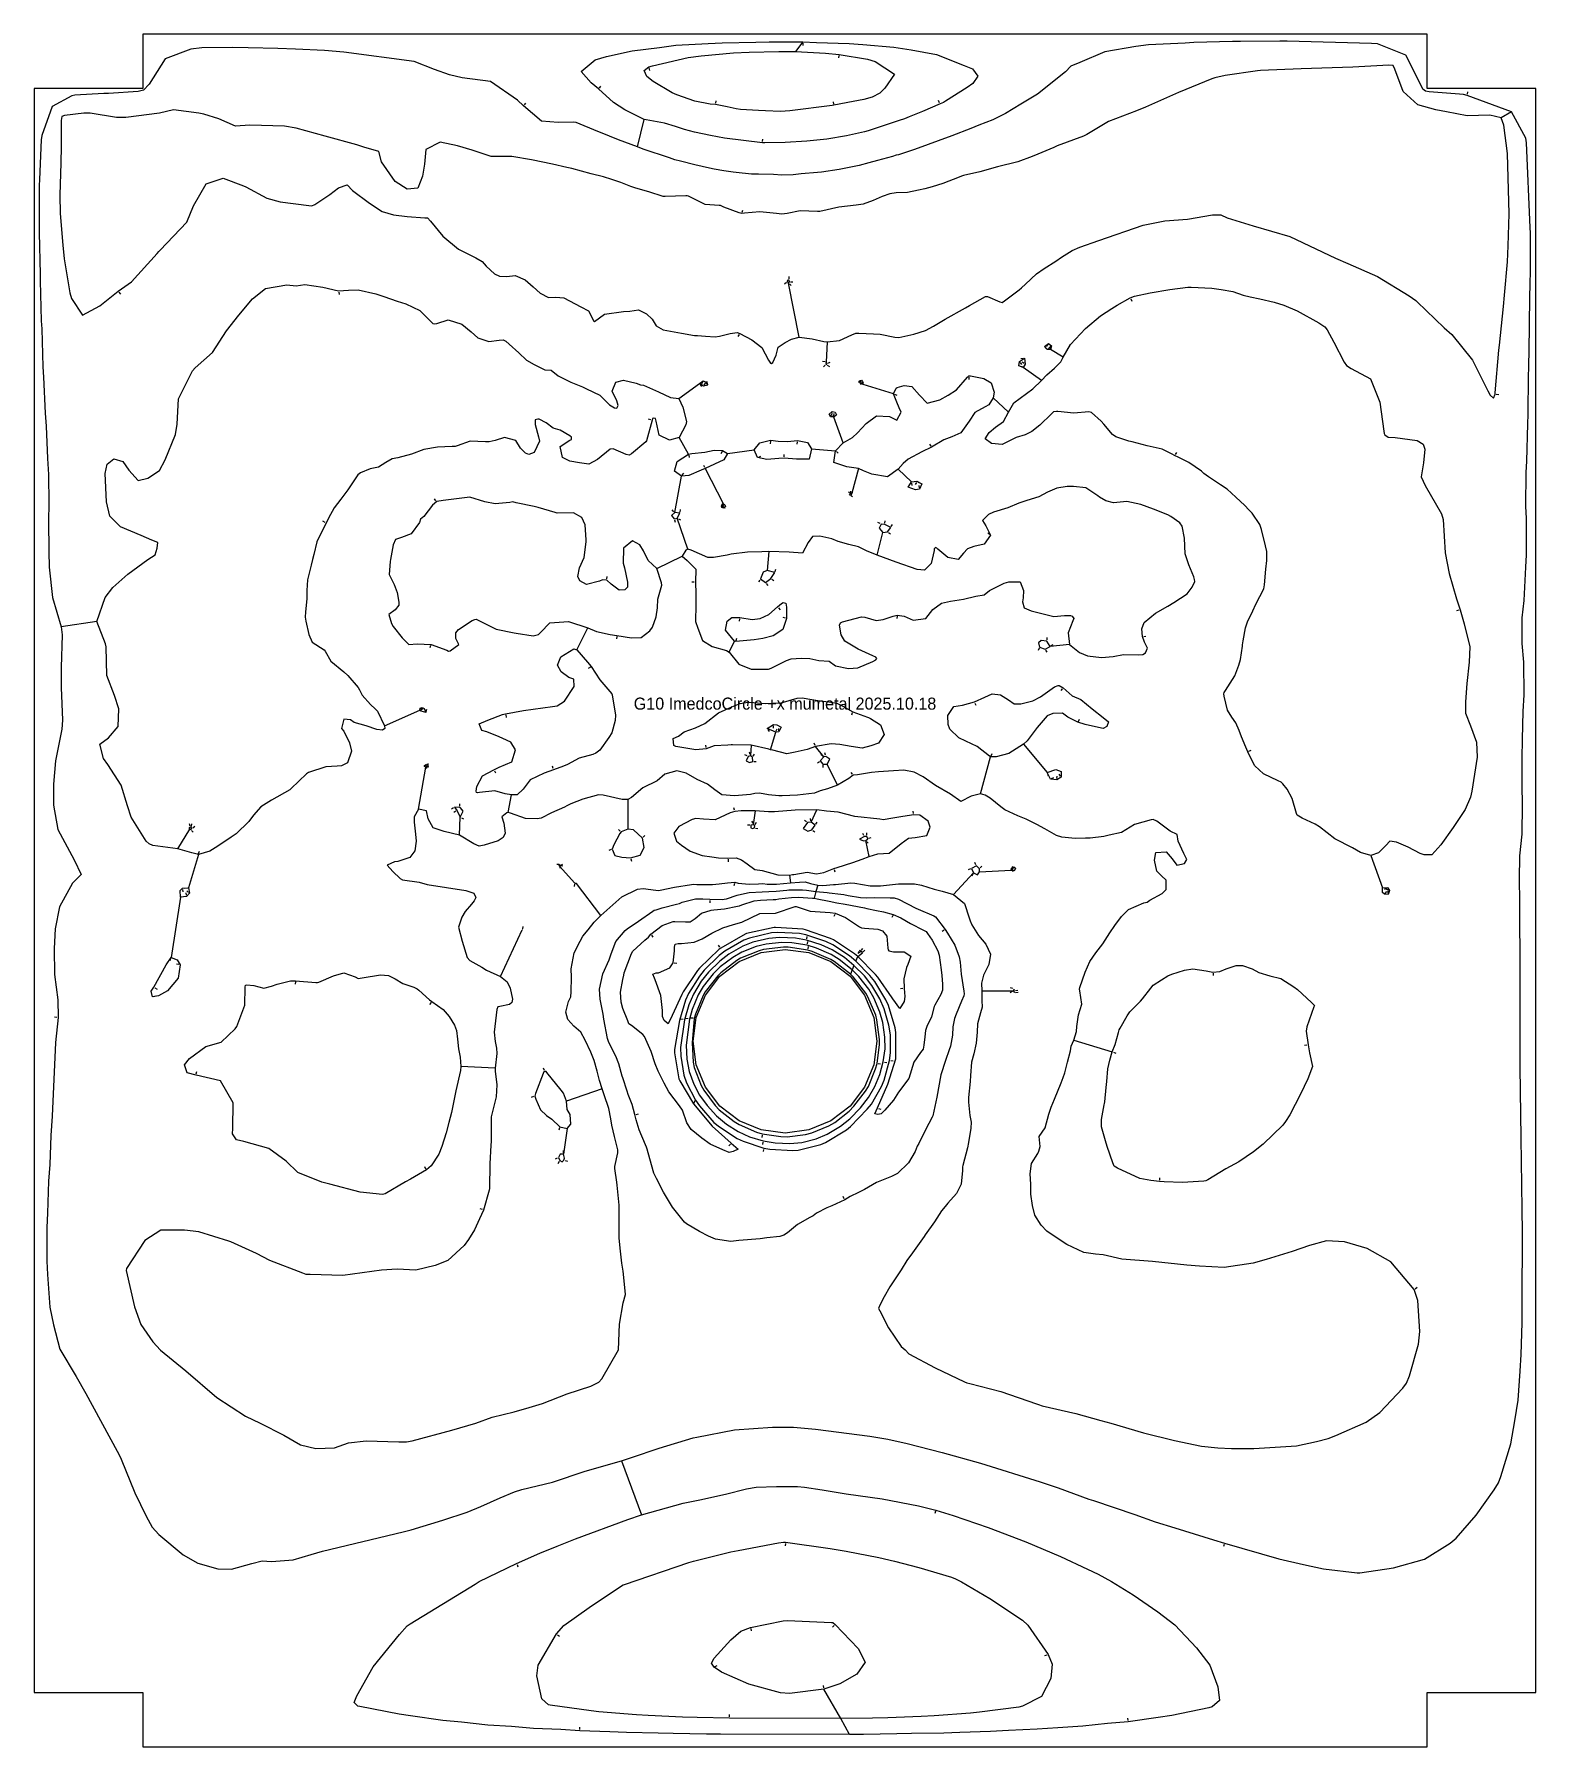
# Model space of a CAD drawing. Header units: metres. Extents: x -0.62 to 0.62, y -0.86 to 0.56.
import ezdxf
from ezdxf.enums import TextEntityAlignment as Align

# ---------------------------------------------------------------- set-up
doc = ezdxf.new("R2010")
doc.units = ezdxf.units.M
for name, color, linetype in [('connections', 2, 'Continuous'), ('direction', 3, 'Continuous'), ('frame', 6, 'Continuous'), ('loops', 1, 'Continuous'), ('merged', 255, 'Continuous'), ('text', 4, 'Continuous')]:
    doc.layers.add(name, color=color, linetype=linetype)

msp = doc.modelspace()

# ---------------------------------------------------------------- texts
at = {"layer": 'text'}
msp.add_text('G10 ImedcoCircle +x mumetal 2025.10.18', height=0.01, dxfattribs=at).set_placement((0, 0), align=Align.CENTER)

# ---------------------------------------------------------------- linework, layer by layer
at = {"layer": 'connections'}
for p, q in [((0.0149, 0.5538), (0.0087, 0.5458)), ((-0.1223, 0.4667), (-0.1169, 0.4894)), ((0.6025, 0.4957), (0.5938, 0.4908)), ((0.0117, 0.3089), (0.0028, 0.3538)), ((0.0349, 0.3051), (0.0342, 0.2883)), ((0.2307, 0.2923), (0.2202, 0.2986)), ((-0.0881, 0.258), (-0.0709, 0.2705)), ((0.2126, 0.2729), (0.1974, 0.2838)), ((0.0899, 0.262), (0.0649, 0.2696)), ((0.1727, 0.2585), (0.1853, 0.2466)), ((0.0482, 0.2214), (0.0405, 0.2427)), ((-0.08, 0.212), (-0.0878, 0.2258)), ((-0.0477, 0.2124), (-0.0256, 0.2154)), ((0.022, 0.2163), (0.0419, 0.2148)), ((-0.0662, 0.1999), (-0.0513, 0.1709)), ((0.0609, 0.1999), (0.0554, 0.1795)), ((0.0937, 0.1995), (0.1049, 0.1889)), ((-0.0914, 0.1635), (-0.0857, 0.1937)), ((-0.0805, 0.1332), (-0.0893, 0.1589)), ((0.0764, 0.1282), (0.081, 0.147)), ((-0.0135, 0.1312), (-0.0148, 0.1154)), ((-0.1063, 0.1171), (-0.0852, 0.1272)), ((-0.5706, 0.073), (-0.6002, 0.0688)), ((-0.1726, 0.0495), (-0.1635, 0.0678)), ((-0.0463, 0.0476), (-0.0419, 0.0568)), ((0.2359, 0.054), (0.2198, 0.0525)), ((-0.3322, -0.0133), (-0.3029, -0.0003)), ((-0.0121, -0.0332), (-0.0077, -0.0186)), ((-0.028, -0.0295), (-0.0287, -0.0383)), ((0.0321, -0.0392), (0.0252, -0.0306)), ((0.1622, -0.0699), (0.1705, -0.0391)), ((0.1978, -0.0285), (0.2174, -0.052)), ((-0.3039, -0.0825), (-0.2979, -0.0476)), ((0.0435, -0.0627), (0.0349, -0.0452)), ((-0.2295, -0.0854), (-0.2268, -0.0707)), ((-0.1302, -0.0744), (-0.1302, -0.0991)), ((-0.0246, -0.0839), (-0.0265, -0.0954)), ((0.0216, -0.0932), (0.0264, -0.0831)), ((-0.5034, -0.1154), (-0.4936, -0.0992)), ((-0.27, -0.1042), (-0.2692, -0.0893)), ((0.0698, -0.1219), (0.0669, -0.1085)), ((-0.4864, -0.1202), (-0.4945, -0.1478)), ((0.4857, -0.1211), (0.4954, -0.1479)), ((-0.1742, -0.1439), (-0.1869, -0.1299)), ((0.0036, -0.1372), (0.0046, -0.1437)), ((0.1396, -0.1534), (0.1562, -0.1353)), ((0.1613, -0.1346), (0.1876, -0.1331)), ((-0.5013, -0.1554), (-0.5091, -0.2055)), ((-0.1528, -0.1706), (-0.173, -0.1441)), ((0.0256, -0.1509), (0.0242, -0.1564)), ((0.0271, -0.1456), (0.0256, -0.1509)), ((-0.236, -0.2214), (-0.2179, -0.1827)), ((0.0572, -0.2121), (0.0557, -0.2157)), ((0.0588, -0.2085), (0.0604, -0.2048)), ((0.0604, -0.2048), (0.0643, -0.2017)), ((0.0557, -0.2157), (0.0542, -0.2193)), ((0.1632, -0.2331), (0.1892, -0.2333)), ((0.2394, -0.2741), (0.2714, -0.2837)), ((-0.2403, -0.2974), (-0.2688, -0.2959)), ((-0.1517, -0.3145), (-0.1813, -0.3246)), ((-0.076, -0.3269), (-0.0743, -0.3239)), ((-0.1807, -0.3474), (-0.1836, -0.3686)), ((-0.1356, -0.623), (-0.119, -0.6679)), ((0.0462, -0.8368), (0.0323, -0.8123)), ((0.0535, -0.8499), (0.0462, -0.8368))]:
    msp.add_line(p, q, dxfattribs=at)
at = {"layer": 'direction'}
for points in [[(0.0149, 0.5528), (0.0148, 0.5508)], [(0.0447, 0.5425), (0.0444, 0.5405)], [(-0.1128, 0.5322), (-0.1123, 0.5302)], [(-0.1539, 0.5156), (-0.1526, 0.5171)], [(0.5658, 0.5104), (0.5663, 0.5123)], [(-0.2161, 0.5016), (-0.2148, 0.5031)], [(-0.0574, 0.5029), (-0.0572, 0.5049)], [(0.0404, 0.5023), (0.0401, 0.5042)], [(0.1282, 0.5034), (0.1274, 0.5052)], [(-0.0186, 0.4712), (-0.0183, 0.4732)], [(-0.0355, 0.4125), (-0.0349, 0.4144)], [(0.0035, 0.3573), (0.0034, 0.3593)], [(-0.5523, 0.3463), (-0.5511, 0.3447)], [(-0.37, 0.3463), (-0.3698, 0.3443)], [(0.0013, 0.3542), (-0.0003, 0.353)], [(0.0036, 0.3532), (0.0051, 0.3518)], [(0.0046, 0.3548), (0.0066, 0.3549)], [(0.2867, 0.3406), (0.2875, 0.3387)], [(-0.038, 0.3112), (-0.039, 0.3094)], [(0.2158, 0.3005), (0.217, 0.2989)], [(0.2178, 0.3028), (0.2166, 0.3012)], [(0.2185, 0.2995), (0.2199, 0.3009)], [(0.2202, 0.2996), (0.2204, 0.3016)], [(0.0332, 0.2885), (0.0312, 0.2888)], [(0.0332, 0.2858), (0.0319, 0.2844)], [(0.0351, 0.2857), (0.0368, 0.2847)], [(0.0356, 0.2873), (0.0375, 0.2881)], [(0.195, 0.288), (0.1961, 0.2863)], [(0.195, 0.285), (0.197, 0.2847)], [(0.1976, 0.2913), (0.1956, 0.2911)], [(0.1983, 0.2871), (0.1966, 0.2881)], [(-0.0683, 0.2717), (-0.0691, 0.2699)], [(-0.067, 0.2692), (-0.0659, 0.2709)], [(-0.0643, 0.2701), (-0.0648, 0.2721)], [(0.0625, 0.2726), (0.061, 0.2713)], [(0.063, 0.2722), (0.0611, 0.2715)], [(0.0622, 0.2717), (0.0629, 0.2698)], [(0.0634, 0.2712), (0.0653, 0.2718)], [(0.1523, 0.2758), (0.1523, 0.2738)], [(-0.0703, 0.2696), (-0.0691, 0.268)], [(0.0908, 0.2616), (0.0926, 0.2607)], [(0.5898, 0.2616), (0.5918, 0.2614)], [(0.0374, 0.2444), (0.0387, 0.243)], [(0.0389, 0.2463), (0.0385, 0.2444)], [(0.0386, 0.2432), (0.0404, 0.244)], [(0.0406, 0.2437), (0.0407, 0.2457)], [(-0.1112, 0.2404), (-0.1131, 0.2409)], [(-0.0522, 0.214), (-0.0532, 0.2123)], [(-0.0121, 0.2226), (-0.0123, 0.2206)], [(0.0101, 0.2222), (0.0097, 0.2203)], [(0.0426, 0.2141), (0.0441, 0.2127)], [(0.1211, 0.2185), (0.1202, 0.2203)], [(0.3239, 0.2115), (0.3248, 0.2132)], [(-0.0798, 0.211), (-0.0794, 0.209)], [(-0.0666, 0.2008), (-0.0673, 0.2026)], [(-0.0218, 0.2094), (-0.02, 0.2102)], [(-0.0006, 0.2096), (-0.0007, 0.2116)], [(-0.0852, 0.1945), (-0.084, 0.1961)], [(0.105, 0.1879), (0.1053, 0.1859)], [(0.1089, 0.1885), (0.108, 0.1867)], [(0.1126, 0.1877), (0.1107, 0.1885)], [(0.1115, 0.1839), (0.1112, 0.1858)], [(-0.2894, 0.1733), (-0.2907, 0.1749)], [(0.0545, 0.1798), (0.0526, 0.1804)], [(0.0542, 0.178), (0.0559, 0.1768)], [(0.0549, 0.1791), (0.0545, 0.1811)], [(0.0547, 0.1787), (0.0561, 0.1802)], [(-0.3813, 0.1553), (-0.3831, 0.1562)], [(-0.0922, 0.1642), (-0.0936, 0.1656)], [(-0.0916, 0.1573), (-0.0912, 0.1554)], [(-0.0884, 0.1584), (-0.0866, 0.1575)], [(-0.087, 0.1639), (-0.0867, 0.1659)], [(-0.0519, 0.1701), (-0.0532, 0.1685)], [(-0.0509, 0.1694), (-0.0527, 0.1686)], [(-0.0515, 0.1689), (-0.0499, 0.1677)], [(-0.0515, 0.1676), (-0.0496, 0.1673)], [(0.0828, 0.1546), (0.083, 0.1566)], [(0.0788, 0.1543), (0.077, 0.1552)], [(0.0859, 0.147), (0.0875, 0.1457)], [(0.0881, 0.1519), (0.0891, 0.1537)], [(0.1697, 0.1454), (0.1681, 0.1466)], [(-0.0082, 0.1147), (-0.0077, 0.1166)], [(-0.1476, 0.1084), (-0.1474, 0.1104)], [(-0.0752, 0.1057), (-0.0772, 0.1056)], [(-0.0208, 0.1075), (-0.022, 0.1059)], [(-0.0155, 0.1046), (-0.0143, 0.103)], [(-0.0109, 0.1083), (-0.0092, 0.1072)], [(-0.0376, 0.0754), (-0.0379, 0.0734)], [(-0.0054, 0.0844), (-0.0041, 0.0829)], [(0.0003, 0.0758), (-0.0016, 0.0764)], [(0.0929, 0.0775), (0.0926, 0.0755)], [(0.5588, 0.0826), (0.5569, 0.082)], [(-0.1395, 0.0606), (-0.1398, 0.0587)], [(-0.0404, 0.0574), (-0.0398, 0.0594)], [(0.2173, 0.0578), (0.2175, 0.0598)], [(0.2974, 0.0608), (0.2993, 0.0609)], [(-0.2938, 0.0532), (-0.2945, 0.0513)], [(0.2107, 0.0509), (0.21, 0.049)], [(0.2161, 0.0493), (0.2171, 0.0476)], [(0.2207, 0.0531), (0.2224, 0.0541)], [(-0.1614, 0.0352), (-0.1631, 0.0342)], [(0.2299, 0.0174), (0.2286, 0.0159)], [(-0.3013, 0.001), (-0.3023, -0.0008)], [(-0.3022, 0.0003), (-0.3016, -0.0016)], [(-0.3002, 0.0006), (-0.302, -0.0003)], [(-0.2975, -0.0014), (-0.297, 0.0005)], [(-0.0309, 0.0053), (-0.0311, 0.0033)], [(0.1575, 0.0055), (0.1583, 0.0037)], [(-0.2315, -0.0044), (-0.2312, -0.0064)], [(-0.0097, -0.0133), (-0.0098, -0.0153)], [(0.0558, -0.0026), (0.0551, -0.0045)], [(0.2433, -0.0097), (0.2443, -0.0079)], [(-0.0141, -0.0164), (-0.013, -0.0181)], [(-0.0073, -0.0177), (-0.0065, -0.0158)], [(-0.0052, -0.0175), (-0.0052, -0.0155)], [(0.0249, -0.0297), (0.0243, -0.0278)], [(-0.0654, -0.0314), (-0.0657, -0.0294)], [(-0.0314, -0.0384), (-0.0332, -0.0376)], [(-0.029, -0.0373), (-0.0295, -0.0354)], [(-0.0264, -0.0387), (-0.0252, -0.037)], [(0.0314, -0.0385), (0.0298, -0.0372)], [(0.0336, -0.0378), (0.0331, -0.0359)], [(0.1709, -0.0382), (0.1719, -0.0365)], [(0.3846, -0.0345), (0.3864, -0.0337)], [(-0.2983, -0.0471), (-0.2973, -0.0487)], [(-0.2978, -0.0471), (-0.2958, -0.0469)], [(-0.2975, -0.0467), (-0.2966, -0.0449)], [(-0.2958, -0.0466), (-0.2959, -0.0446)], [(-0.2409, -0.0507), (-0.2401, -0.0525)], [(-0.1922, -0.0488), (-0.1929, -0.047)], [(-0.0258, -0.0429), (-0.0238, -0.0429)], [(0.0285, -0.0432), (0.0269, -0.0445)], [(0.0313, -0.0461), (0.0313, -0.0481)], [(0.056, -0.0536), (0.0548, -0.052)], [(0.2177, -0.0529), (0.2183, -0.0548)], [(0.221, -0.0571), (0.2228, -0.0563)], [(0.2255, -0.0571), (0.2257, -0.0552)], [(0.2284, -0.0551), (0.2273, -0.0534)], [(-0.2748, -0.0814), (-0.2764, -0.0825)], [(-0.2728, -0.0843), (-0.2746, -0.0852)], [(-0.2696, -0.0801), (-0.2695, -0.0781)], [(-0.0418, -0.0835), (-0.0423, -0.0815)], [(0.1065, -0.0862), (0.1062, -0.0842)], [(-0.4931, -0.0966), (-0.4937, -0.0947)], [(-0.4921, -0.0968), (-0.4917, -0.0948)], [(-0.4909, -0.098), (-0.4893, -0.0967)], [(-0.2683, -0.0897), (-0.2665, -0.0906)], [(-0.1366, -0.1007), (-0.1381, -0.0994)], [(-0.0292, -0.0958), (-0.0312, -0.0958)], [(-0.0268, -0.0945), (-0.0272, -0.0925)], [(-0.0246, -0.0952), (-0.0237, -0.0934)], [(-0.0244, -0.0982), (-0.0225, -0.0987)], [(0.0178, -0.0931), (0.0162, -0.092)], [(0.0215, -0.0923), (0.0212, -0.0903)], [(0.0255, -0.0949), (0.0267, -0.0933)], [(-0.492, -0.1002), (-0.4906, -0.1017)], [(-0.1175, -0.1059), (-0.1161, -0.1044)], [(0.0231, -0.1002), (0.0248, -0.1013)], [(0.0655, -0.1043), (0.0645, -0.1026)], [(0.0676, -0.1093), (0.0689, -0.1108)], [(0.0679, -0.1042), (0.0679, -0.1022)], [(0.0696, -0.1067), (0.0714, -0.106)], [(-0.4862, -0.1192), (-0.4856, -0.1173)], [(-0.1442, -0.116), (-0.1461, -0.1167)], [(-0.1278, -0.1238), (-0.1273, -0.1257)], [(-0.0472, -0.1241), (-0.0472, -0.1261)], [(0.1583, -0.1286), (0.1573, -0.1268)], [(-0.1873, -0.1283), (-0.1893, -0.1284)], [(-0.187, -0.1295), (-0.1864, -0.1315)], [(-0.1863, -0.1294), (-0.1843, -0.1295)], [(-0.1861, -0.1293), (-0.1845, -0.1281)], [(0.0407, -0.1327), (0.0414, -0.1346)], [(0.1537, -0.1321), (0.1519, -0.1329)], [(0.1558, -0.1362), (0.1549, -0.138)], [(0.1619, -0.1313), (0.1633, -0.1299)], [(0.1891, -0.1314), (0.1881, -0.1331)], [(0.1882, -0.1325), (0.1893, -0.1342)], [(0.1902, -0.1311), (0.1883, -0.1304)], [(0.1886, -0.1332), (0.1906, -0.1334)], [(-0.4995, -0.1491), (-0.4994, -0.1511)], [(-0.4955, -0.148), (-0.4975, -0.1483)], [(-0.4963, -0.154), (-0.4964, -0.152)], [(-0.4945, -0.1517), (-0.496, -0.1503)], [(-0.1744, -0.1448), (-0.1748, -0.1468)], [(-0.1744, -0.1448), (-0.1748, -0.1468)], [(-0.1744, -0.1448), (-0.1748, -0.1468)], [(-0.1744, -0.1448), (-0.1748, -0.1468)], [(-0.0419, -0.1442), (-0.0424, -0.1461)], [(0.4988, -0.1482), (0.4971, -0.1493)], [(0.4977, -0.1524), (0.499, -0.1509)], [(0.5003, -0.1496), (0.4984, -0.149)], [(0.5001, -0.1523), (0.5002, -0.1503)], [(-0.0623, -0.1583), (-0.0623, -0.1603)], [(0.0412, -0.1698), (0.0404, -0.1717)], [(-0.2175, -0.1817), (-0.217, -0.1798)], [(-0.2175, -0.1817), (-0.217, -0.1798)], [(-0.2175, -0.1817), (-0.217, -0.1798)], [(-0.2175, -0.1817), (-0.217, -0.1798)], [(0.0894, -0.1707), (0.0886, -0.1725)], [(0.1319, -0.1829), (0.1303, -0.1841)], [(-0.1107, -0.187), (-0.1095, -0.1886)], [(-0.0539, -0.1969), (-0.0551, -0.1953)], [(0.0181, -0.1901), (0.0184, -0.1881)], [(0.0186, -0.1943), (0.0189, -0.1923)], [(0.0191, -0.1985), (0.0194, -0.1965)], [(0.0634, -0.1996), (0.0646, -0.198)], [(-0.5095, -0.2065), (-0.5102, -0.2083)], [(-0.5026, -0.2115), (-0.5045, -0.2112)], [(-0.0918, -0.2101), (-0.0898, -0.2104)], [(0.0613, -0.2005), (0.0603, -0.2022)], [(0.0624, -0.201), (0.0608, -0.2023)], [(0.0649, -0.201), (0.0663, -0.1995)], [(-0.406, -0.2258), (-0.4062, -0.2278)], [(0.3549, -0.2186), (0.355, -0.2206)], [(-0.5234, -0.238), (-0.5215, -0.2375)], [(-0.5224, -0.2308), (-0.5206, -0.2318)], [(0.0977, -0.2313), (0.0957, -0.2316)], [(0.1884, -0.2339), (0.1868, -0.235)], [(0.189, -0.2314), (0.1871, -0.2306)], [(0.191, -0.2329), (0.193, -0.2326)], [(0.1912, -0.2346), (0.1932, -0.2344)], [(-0.6037, -0.2552), (-0.6057, -0.255)], [(-0.2935, -0.243), (-0.2947, -0.2446)], [(-0.0844, -0.2571), (-0.0864, -0.2568)], [(-0.0803, -0.2565), (-0.0822, -0.2563)], [(-0.0762, -0.256), (-0.0782, -0.2558)], [(0.2723, -0.2841), (0.2742, -0.2848)], [(0.4328, -0.2782), (0.4308, -0.2785)], [(-0.1994, -0.2992), (-0.2002, -0.2973)], [(0.0773, -0.2936), (0.0793, -0.2938)], [(0.0825, -0.2924), (0.0845, -0.2926)], [(0.0877, -0.2911), (0.0896, -0.2914)], [(-0.4881, -0.3021), (-0.4876, -0.3002)], [(-0.2085, -0.3209), (-0.2104, -0.3216)], [(-0.1804, -0.3243), (-0.1785, -0.3236)], [(-0.1235, -0.3357), (-0.1216, -0.3352)], [(0.0776, -0.3307), (0.0794, -0.3315)], [(-0.1871, -0.3469), (-0.1875, -0.3488)], [(-0.019, -0.3528), (-0.0193, -0.3548)], [(-0.1836, -0.3676), (-0.1836, -0.3656)], [(-0.0452, -0.3604), (-0.0465, -0.3619)], [(-0.0183, -0.3587), (-0.0187, -0.3607)], [(-0.0177, -0.3647), (-0.0181, -0.3666)], [(-0.2977, -0.381), (-0.2987, -0.3792)], [(-0.1888, -0.3719), (-0.1906, -0.3728)], [(-0.1872, -0.3749), (-0.1883, -0.3766)], [(-0.1823, -0.374), (-0.1803, -0.3744)], [(0.3107, -0.3903), (0.3109, -0.3883)], [(0.0491, -0.4057), (0.0482, -0.4039)], [(-0.2509, -0.4147), (-0.2527, -0.4139)], [(0.5225, -0.4803), (0.5241, -0.479)], [(0.1248, -0.6649), (0.1242, -0.6668)], [(0.0003, -0.6916), (0, -0.6936)], [(0.3642, -0.6923), (0.3636, -0.6942)], [(-0.2222, -0.709), (-0.2214, -0.7109)], [(-0.0284, -0.7621), (-0.028, -0.7641)], [(0.0409, -0.7595), (0.0394, -0.7609)], [(-0.1886, -0.7673), (-0.1871, -0.7686)], [(-0.058, -0.7937), (-0.0563, -0.7927)], [(0.2171, -0.7841), (0.2153, -0.7849)], [(0.0321, -0.8113), (0.0319, -0.8093)], [(-0.0461, -0.8355), (-0.046, -0.8335)], [(0.2844, -0.8385), (0.2842, -0.8365)], [(-0.1702, -0.846), (-0.17, -0.844)]]:
    msp.add_lwpolyline(points, dxfattribs=at)
at = {"layer": 'frame'}
for points in [[(-0.4141, -0.8602), (-0.3747, -0.8602), (-0.3353, -0.8602), (-0.2958, -0.8602), (-0.2564, -0.8602), (-0.2169, -0.8602), (-0.1775, -0.8602), (-0.138, -0.8602), (-0.0986, -0.8602), (-0.0592, -0.8602), (-0.0197, -0.8602), (0.0197, -0.8602), (0.0592, -0.8602), (0.0986, -0.8602), (0.138, -0.8602), (0.1775, -0.8602), (0.2169, -0.8602), (0.2564, -0.8602), (0.2958, -0.8602), (0.3353, -0.8602), (0.3747, -0.8602), (0.4141, -0.8602), (0.4536, -0.8602), (0.493, -0.8602), (0.5325, -0.8602), (0.5325, -0.8152), (0.5625, -0.8152), (0.5925, -0.8152), (0.6225, -0.8152), (0.6225, -0.7761), (0.6225, -0.7369), (0.6225, -0.6978), (0.6225, -0.6587), (0.6225, -0.6195), (0.6225, -0.5804), (0.6225, -0.5413), (0.6225, -0.5022), (0.6225, -0.463), (0.6225, -0.4239), (0.6225, -0.3848), (0.6225, -0.3456), (0.6225, -0.3065), (0.6225, -0.2674), (0.6225, -0.2283), (0.6225, -0.1891), (0.6225, -0.15), (0.6225, -0.1109), (0.6225, -0.0717), (0.6225, -0.0326), (0.6225, 0.0065), (0.6225, 0.0456), (0.6225, 0.0848), (0.6225, 0.1239), (0.6225, 0.163), (0.6225, 0.2022), (0.6225, 0.2413), (0.6225, 0.2804), (0.6225, 0.3195), (0.6225, 0.3587), (0.6225, 0.3978), (0.6225, 0.4369), (0.6225, 0.4761), (0.6225, 0.5152), (0.5925, 0.5152), (0.5625, 0.5152), (0.5325, 0.5152), (0.5325, 0.5602), (0.493, 0.5602), (0.4536, 0.5602), (0.4141, 0.5602), (0.3747, 0.5602), (0.3353, 0.5602), (0.2958, 0.5602), (0.2564, 0.5602), (0.2169, 0.5602), (0.1775, 0.5602), (0.138, 0.5602), (0.0986, 0.5602), (0.0592, 0.5602), (0.0197, 0.5602), (-0.0197, 0.5602), (-0.0592, 0.5602), (-0.0986, 0.5602), (-0.138, 0.5602), (-0.1775, 0.5602), (-0.2169, 0.5602), (-0.2564, 0.5602), (-0.2958, 0.5602), (-0.3353, 0.5602), (-0.3747, 0.5602), (-0.4141, 0.5602), (-0.4536, 0.5602), (-0.493, 0.5602), (-0.5325, 0.5602), (-0.5325, 0.5152), (-0.5625, 0.5152), (-0.5925, 0.5152), (-0.6225, 0.5152), (-0.6225, 0.4761), (-0.6225, 0.4369), (-0.6225, 0.3978), (-0.6225, 0.3587), (-0.6225, 0.3195), (-0.6225, 0.2804), (-0.6225, 0.2413), (-0.6225, 0.2022), (-0.6225, 0.163), (-0.6225, 0.1239), (-0.6225, 0.0848), (-0.6225, 0.0456), (-0.6225, 0.0065), (-0.6225, -0.0326), (-0.6225, -0.0717), (-0.6225, -0.1109), (-0.6225, -0.15), (-0.6225, -0.1891), (-0.6225, -0.2283), (-0.6225, -0.2674), (-0.6225, -0.3065), (-0.6225, -0.3456), (-0.6225, -0.3848), (-0.6225, -0.4239), (-0.6225, -0.463), (-0.6225, -0.5022), (-0.6225, -0.5413), (-0.6225, -0.5804), (-0.6225, -0.6195), (-0.6225, -0.6587), (-0.6225, -0.6978), (-0.6225, -0.7369), (-0.6225, -0.7761), (-0.6225, -0.8152), (-0.5925, -0.8152), (-0.5625, -0.8152), (-0.5325, -0.8152), (-0.5325, -0.8602), (-0.493, -0.8602), (-0.4536, -0.8602), (-0.4141, -0.8602)], [(0, -0.1988), (0.0197, -0.2014), (0.0381, -0.209), (0.0539, -0.2211), (0.066, -0.2369), (0.0736, -0.2553), (0.0762, -0.275), (0.0736, -0.2947), (0.066, -0.3131), (0.0539, -0.3289), (0.0381, -0.341), (0.0197, -0.3486), (0, -0.3512), (-0.0197, -0.3486), (-0.0381, -0.341), (-0.0539, -0.3289), (-0.066, -0.3131), (-0.0736, -0.2947), (-0.0762, -0.275), (-0.0736, -0.2553), (-0.066, -0.2369), (-0.0539, -0.2211), (-0.0381, -0.209), (-0.0197, -0.2014), (0, -0.1988)]]:
    msp.add_lwpolyline(points, dxfattribs=at)
at = {"layer": 'loops'}
for points in [[(-0.2168, 0.5008), (-0.2219, 0.5055), (-0.2443, 0.5209), (-0.2677, 0.5239), (-0.2783, 0.5264), (-0.2907, 0.5309), (-0.3076, 0.5377), (-0.3659, 0.5453), (-0.3817, 0.5468), (-0.4058, 0.5479), (-0.4204, 0.5484), (-0.4451, 0.549), (-0.458, 0.5493), (-0.4836, 0.5488), (-0.4926, 0.5478), (-0.514, 0.5399), (-0.5272, 0.5189), (-0.5318, 0.5138), (-0.5364, 0.5127), (-0.561, 0.5111), (-0.5649, 0.5111), (-0.5887, 0.5097), (-0.5913, 0.5091), (-0.6076, 0.5003), (-0.6162, 0.4762), (-0.6167, 0.4727), (-0.6182, 0.4396), (-0.6183, 0.4348), (-0.6184, 0.4002), (-0.6183, 0.3954), (-0.6177, 0.3613), (-0.6175, 0.3557), (-0.6167, 0.3226), (-0.6163, 0.3158), (-0.6153, 0.2842), (-0.6148, 0.2757), (-0.6135, 0.246), (-0.6126, 0.235), (-0.6114, 0.2083), (-0.6106, 0.1951), (-0.6103, 0.1707), (-0.6106, 0.1568), (-0.6105, 0.1312), (-0.6102, 0.1182), (-0.6074, 0.0929), (-0.6002, 0.0688), (-0.5994, 0.0621), (-0.6002, 0.035), (-0.6001, 0.0185), (-0.599, -0.0086), (-0.5995, -0.0162), (-0.605, -0.0425), (-0.6065, -0.0619), (-0.6065, -0.0793), (-0.603, -0.0993), (-0.5913, -0.1211), (-0.5893, -0.1245), (-0.5835, -0.1366), (-0.5909, -0.1439), (-0.6016, -0.1635), (-0.6051, -0.1817), (-0.6061, -0.198), (-0.6056, -0.2196), (-0.6029, -0.2406), (-0.6027, -0.2553), (-0.6048, -0.2761), (-0.6077, -0.3372), (-0.6088, -0.3532), (-0.6097, -0.3772), (-0.6107, -0.3911), (-0.6115, -0.4176), (-0.612, -0.4294), (-0.612, -0.4574), (-0.6116, -0.4686), (-0.6096, -0.4957), (-0.6064, -0.5103), (-0.6012, -0.5303), (-0.5878, -0.5532), (-0.5796, -0.5671), (-0.5538, -0.615), (-0.5519, -0.6185), (-0.5505, -0.6216), (-0.5392, -0.6496), (-0.5298, -0.6689), (-0.5248, -0.678), (-0.5192, -0.6842), (-0.499, -0.7009), (-0.4868, -0.708), (-0.4702, -0.7125), (-0.4588, -0.7128), (-0.442, -0.7081), (-0.4334, -0.7059), (-0.4259, -0.7064), (-0.4079, -0.7051), (-0.3928, -0.7006), (-0.3834, -0.698), (-0.3166, -0.6818), (-0.3099, -0.6802), (-0.2836, -0.6723), (-0.2635, -0.6655), (-0.2521, -0.661), (-0.2362, -0.6537), (-0.2243, -0.6487), (-0.2181, -0.6468), (-0.1928, -0.6406), (-0.1658, -0.6316), (-0.1356, -0.623), (-0.1272, -0.6204), (-0.1042, -0.6124), (-0.0762, -0.6041), (-0.0731, -0.6033), (-0.042, -0.5972), (-0.0104, -0.595), (0.007, -0.5952), (0.0254, -0.5967), (0.0703, -0.6027), (0.0852, -0.6052), (0.1012, -0.6086), (0.1303, -0.6162), (0.162, -0.625), (0.2117, -0.6405), (0.2266, -0.6453), (0.252, -0.6547), (0.2557, -0.656), (0.2902, -0.6676), (0.3069, -0.6735), (0.3231, -0.6786), (0.3552, -0.6886), (0.3645, -0.6913), (0.4094, -0.7042), (0.4299, -0.709), (0.4464, -0.7126), (0.4743, -0.7158), (0.4765, -0.7158), (0.5046, -0.7119), (0.5302, -0.7045), (0.5516, -0.6913), (0.5566, -0.6871), (0.573, -0.668), (0.5879, -0.647), (0.5917, -0.6413), (0.5934, -0.6359), (0.6019, -0.6089), (0.6051, -0.59), (0.6078, -0.5727), (0.6095, -0.5486), (0.6105, -0.5349), (0.6111, -0.5085), (0.6113, -0.4961), (0.6114, -0.43), (0.6113, -0.4175), (0.611, -0.3912), (0.6106, -0.3779), (0.6103, -0.3525), (0.61, -0.3384), (0.6098, -0.3138), (0.6096, -0.299), (0.6095, -0.2359), (0.6097, -0.2207), (0.6094, -0.1586), (0.6089, -0.1409), (0.6094, -0.1213), (0.6111, -0.1033), (0.6116, -0.0788), (0.6111, -0.0629), (0.6111, -0.0406), (0.6115, -0.0244), (0.6121, -0.0015), (0.6129, 0.0122), (0.6126, 0.0393), (0.6111, 0.0548), (0.6113, 0.0762), (0.613, 0.0905), (0.6143, 0.1182), (0.6148, 0.1283), (0.6148, 0.1588), (0.6143, 0.1684), (0.6145, 0.1967), (0.6151, 0.2061), (0.6159, 0.237), (0.6161, 0.2447), (0.6166, 0.2769), (0.6167, 0.2836), (0.6172, 0.3163), (0.6174, 0.3223), (0.6179, 0.3559), (0.618, 0.3609), (0.618, 0.3951), (0.6179, 0.3998), (0.6149, 0.4701), (0.6142, 0.4741), (0.6025, 0.4957), (0.5656, 0.5094), (0.5626, 0.5101), (0.5594, 0.5106), (0.5342, 0.5125), (0.5312, 0.5129), (0.5288, 0.5147), (0.5274, 0.5177), (0.5147, 0.5427), (0.4912, 0.5521), (0.4862, 0.5526), (0.4163, 0.5544), (0.4102, 0.5545), (0.3778, 0.5543), (0.371, 0.5541), (0.3391, 0.5533), (0.3319, 0.5529), (0.3014, 0.5513), (0.291, 0.5501), (0.2651, 0.5456), (0.2444, 0.5367), (0.237, 0.5338), (0.2325, 0.5291), (0.2093, 0.5104), (0.1956, 0.5021), (0.1829, 0.4944), (0.1723, 0.4891), (0.1608, 0.4847), (0.154, 0.482), (0.1382, 0.4758), (0.1073, 0.4647), (0.094, 0.4603), (0.0921, 0.4598), (0.089, 0.4589), (0.0767, 0.4554), (0.0696, 0.4535), (0.0614, 0.4514), (0.0448, 0.448), (0.0302, 0.4457), (0.0269, 0.4455), (0.0135, 0.4444), (0.0068, 0.4436), (-0.0026, 0.4433), (-0.0096, 0.4438), (-0.0219, 0.4442), (-0.0279, 0.4442), (-0.0404, 0.4454), (-0.0431, 0.4458), (-0.0507, 0.4469), (-0.0588, 0.4484), (-0.0627, 0.4492), (-0.0749, 0.4518), (-0.0867, 0.4548), (-0.0913, 0.4561), (-0.0957, 0.4577), (-0.1175, 0.465), (-0.1223, 0.4667), (-0.1381, 0.4727), (-0.1529, 0.4786), (-0.1551, 0.4796), (-0.1731, 0.487), (-0.1753, 0.4874), (-0.1881, 0.4871), (-0.2018, 0.488), (-0.2168, 0.5008)], [(0.1286, 0.5025), (0.1141, 0.496), (0.103, 0.4917), (0.099, 0.4901), (0.0946, 0.4886), (0.069, 0.48), (0.066, 0.4792), (0.051, 0.4759), (0.0347, 0.4732), (0.0181, 0.4714), (0.0001, 0.4704), (-0.0167, 0.47), (-0.0187, 0.4702), (-0.0503, 0.4741), (-0.0618, 0.4761), (-0.075, 0.4791), (-0.0832, 0.4813), (-0.0907, 0.4838), (-0.0998, 0.4864), (-0.115, 0.4891), (-0.1169, 0.4894), (-0.1178, 0.4899), (-0.1327, 0.4974), (-0.1422, 0.5036), (-0.1545, 0.5148), (-0.1606, 0.52), (-0.1691, 0.5294), (-0.1573, 0.539), (-0.1479, 0.5417), (-0.1266, 0.5465), (-0.104, 0.5492), (-0.0905, 0.5511), (-0.0638, 0.5526), (-0.052, 0.5532), (-0.0241, 0.5537), (-0.0132, 0.5539), (0.0149, 0.5538), (0.026, 0.5534), (0.0533, 0.5525), (0.0645, 0.5516), (0.0902, 0.5496), (0.1047, 0.5472), (0.1257, 0.5434), (0.1485, 0.5343), (0.1555, 0.5315), (0.1598, 0.5253), (0.1557, 0.5192), (0.1511, 0.516), (0.133, 0.5047), (0.1314, 0.5037), (0.1286, 0.5025)], [(-0.0575, 0.5019), (-0.0621, 0.5023), (-0.0748, 0.5046), (-0.0897, 0.51), (-0.0916, 0.5107), (-0.0936, 0.5116), (-0.1094, 0.5209), (-0.1146, 0.5252), (-0.1167, 0.5301), (-0.113, 0.5331), (-0.11, 0.5339), (-0.0802, 0.541), (-0.0696, 0.5423), (-0.0428, 0.5447), (-0.0298, 0.5453), (-0.005, 0.5459), (0.0087, 0.5458), (0.0336, 0.5444), (0.0449, 0.5434), (0.0684, 0.5394), (0.0748, 0.5376), (0.0907, 0.5271), (0.0829, 0.5156), (0.0785, 0.5113), (0.0722, 0.508), (0.0654, 0.506), (0.0564, 0.5045), (0.0405, 0.5013), (0.039, 0.501), (0.0041, 0.4967), (-0.0036, 0.4962), (-0.0162, 0.4966), (-0.0221, 0.497), (-0.0369, 0.4979), (-0.0406, 0.4984), (-0.0479, 0.5), (-0.0575, 0.5019)], [(-0.0375, 0.312), (-0.0274, 0.3066), (-0.0192, 0.3003), (-0.0138, 0.2899), (-0.0119, 0.2875), (-0.0111, 0.287), (-0.0102, 0.2879), (-0.0072, 0.294), (-0.0056, 0.3007), (0, 0.3045), (0.0054, 0.3073), (0.0117, 0.3089), (0.0225, 0.3076), (0.0322, 0.3053), (0.0349, 0.3051), (0.0451, 0.3063), (0.0553, 0.311), (0.0586, 0.3122), (0.0612, 0.3123), (0.0733, 0.3117), (0.0789, 0.3114), (0.091, 0.309), (0.0944, 0.3088), (0.1069, 0.3115), (0.1166, 0.3145), (0.1232, 0.3181), (0.1327, 0.3239), (0.1498, 0.3334), (0.153, 0.3352), (0.1662, 0.3426), (0.1678, 0.3427), (0.1781, 0.3382), (0.18, 0.3376), (0.1821, 0.3392), (0.1941, 0.3483), (0.1962, 0.3498), (0.1994, 0.3529), (0.2086, 0.3614), (0.2149, 0.3659), (0.2247, 0.372), (0.2293, 0.3754), (0.2382, 0.3808), (0.2446, 0.3836), (0.2603, 0.3892), (0.297, 0.4019), (0.315, 0.4054), (0.3337, 0.4068), (0.3546, 0.4105), (0.3613, 0.4104), (0.3666, 0.408), (0.3881, 0.4012), (0.4187, 0.3925), (0.4564, 0.3745), (0.4666, 0.37), (0.4914, 0.3593), (0.5176, 0.3432), (0.5231, 0.3393), (0.5241, 0.3383), (0.5466, 0.3168), (0.553, 0.3112), (0.57, 0.2899), (0.5828, 0.2645), (0.5847, 0.2608), (0.5874, 0.2584), (0.5888, 0.2617), (0.5889, 0.2628), (0.5919, 0.2981), (0.5923, 0.3023), (0.5958, 0.3345), (0.5966, 0.3438), (0.599, 0.3715), (0.5996, 0.3848), (0.6005, 0.4113), (0.5992, 0.4614), (0.5961, 0.4849), (0.5938, 0.4908), (0.5844, 0.493), (0.5655, 0.4924), (0.5486, 0.4959), (0.5396, 0.4974), (0.5246, 0.5017), (0.5125, 0.5126), (0.5057, 0.5311), (0.5042, 0.5343), (0.5007, 0.5346), (0.4709, 0.533), (0.4281, 0.5316), (0.3943, 0.53), (0.3919, 0.5298), (0.3649, 0.5259), (0.3564, 0.5241), (0.354, 0.5233), (0.3263, 0.5119), (0.2989, 0.4998), (0.2914, 0.4968), (0.2682, 0.4877), (0.2503, 0.4771), (0.2474, 0.4756), (0.2258, 0.4676), (0.2228, 0.4663), (0.2097, 0.4607), (0.205, 0.4589), (0.1931, 0.4545), (0.1763, 0.4502), (0.1615, 0.4462), (0.148, 0.4429), (0.1463, 0.4424), (0.1443, 0.4417), (0.131, 0.4364), (0.122, 0.4336), (0.116, 0.4321), (0.1107, 0.4308), (0.1016, 0.4289), (0.0922, 0.4286), (0.0869, 0.4277), (0.0807, 0.4256), (0.0732, 0.4224), (0.0648, 0.4192), (0.059, 0.4185), (0.0446, 0.4168), (0.0288, 0.4133), (0.0269, 0.4132), (0.0126, 0.4136), (0.0018, 0.4116), (-0.0025, 0.4109), (-0.0071, 0.4115), (-0.0208, 0.4129), (-0.0335, 0.4117), (-0.0357, 0.4115), (-0.0379, 0.4121), (-0.0507, 0.4169), (-0.0536, 0.4181), (-0.0547, 0.4182), (-0.0662, 0.4189), (-0.0801, 0.4258), (-0.0812, 0.4263), (-0.0822, 0.4263), (-0.0993, 0.4255), (-0.1011, 0.4257), (-0.1128, 0.4296), (-0.1237, 0.4324), (-0.1278, 0.4338), (-0.136, 0.4372), (-0.1436, 0.4398), (-0.1504, 0.4419), (-0.1606, 0.4444), (-0.1767, 0.4488), (-0.1808, 0.4498), (-0.1928, 0.4523), (-0.2103, 0.456), (-0.2266, 0.4589), (-0.2435, 0.4589), (-0.2593, 0.4641), (-0.2715, 0.4677), (-0.286, 0.4706), (-0.2977, 0.4645), (-0.2989, 0.4525), (-0.3006, 0.4425), (-0.3044, 0.4326), (-0.3134, 0.4316), (-0.3233, 0.438), (-0.3346, 0.4545), (-0.3368, 0.4629), (-0.3491, 0.4666), (-0.355, 0.4684), (-0.3813, 0.4756), (-0.4054, 0.4822), (-0.4149, 0.484), (-0.4436, 0.4849), (-0.4555, 0.4839), (-0.4694, 0.4901), (-0.482, 0.4938), (-0.4859, 0.4946), (-0.5071, 0.4975), (-0.5187, 0.4946), (-0.5465, 0.491), (-0.5544, 0.491), (-0.576, 0.4946), (-0.5813, 0.4948), (-0.5974, 0.4927), (-0.5997, 0.4919), (-0.6002, 0.4886), (-0.6003, 0.467), (-0.6005, 0.4534), (-0.6014, 0.4266), (-0.6011, 0.4115), (-0.5988, 0.3853), (-0.5976, 0.374), (-0.5929, 0.3457), (-0.5917, 0.341), (-0.5824, 0.3273), (-0.5682, 0.335), (-0.5529, 0.3472), (-0.5419, 0.3549), (-0.5206, 0.3784), (-0.5193, 0.38), (-0.5181, 0.3812), (-0.4961, 0.4044), (-0.4904, 0.4179), (-0.48, 0.436), (-0.4658, 0.4407), (-0.4489, 0.4345), (-0.447, 0.4336), (-0.4297, 0.4242), (-0.4187, 0.4212), (-0.3947, 0.4181), (-0.3923, 0.4179), (-0.3899, 0.4191), (-0.3775, 0.4274), (-0.3702, 0.4329), (-0.3631, 0.4353), (-0.3587, 0.4306), (-0.3445, 0.4201), (-0.334, 0.4132), (-0.3247, 0.4105), (-0.3133, 0.4089), (-0.2987, 0.4079), (-0.2964, 0.408), (-0.2939, 0.4051), (-0.2838, 0.3927), (-0.2707, 0.382), (-0.2563, 0.3747), (-0.2512, 0.3718), (-0.2479, 0.3677), (-0.241, 0.3614), (-0.2368, 0.3594), (-0.2307, 0.3592), (-0.2236, 0.3601), (-0.2154, 0.3565), (-0.2088, 0.3506), (-0.203, 0.3455), (-0.1961, 0.3419), (-0.1899, 0.3422), (-0.1833, 0.3416), (-0.1693, 0.334), (-0.163, 0.3307), (-0.1586, 0.3223), (-0.1579, 0.322), (-0.1497, 0.3281), (-0.1338, 0.3302), (-0.1287, 0.3306), (-0.1214, 0.3316), (-0.1149, 0.3284), (-0.1102, 0.3239), (-0.1069, 0.3183), (-0.1009, 0.3149), (-0.095, 0.3139), (-0.0857, 0.3123), (-0.075, 0.3104), (-0.0725, 0.3103), (-0.0658, 0.3097), (-0.0579, 0.3092), (-0.0543, 0.3097), (-0.0455, 0.3119), (-0.0397, 0.3127), (-0.0375, 0.312)], [(0.0021, 0.3547), (0.0028, 0.3538), (0.0036, 0.3547), (0.0035, 0.3563), (0.0025, 0.3562), (0.0019, 0.3556), (0.0021, 0.3547)], [(-0.4864, -0.1202), (-0.4917, -0.1188), (-0.5034, -0.1154), (-0.5242, -0.1128), (-0.5271, -0.1114), (-0.5298, -0.1092), (-0.542, -0.0891), (-0.5453, -0.0799), (-0.5503, -0.0626), (-0.5615, -0.0455), (-0.5651, -0.0404), (-0.568, -0.0286), (-0.5609, -0.0235), (-0.5529, -0.0139), (-0.5524, 0.0008), (-0.5559, 0.0116), (-0.5623, 0.0283), (-0.5628, 0.0522), (-0.5635, 0.0546), (-0.5706, 0.073), (-0.5638, 0.0929), (-0.5574, 0.1012), (-0.5449, 0.1123), (-0.5282, 0.1246), (-0.5221, 0.1284), (-0.5205, 0.1339), (-0.5201, 0.1386), (-0.525, 0.1406), (-0.5338, 0.1445), (-0.5511, 0.1515), (-0.5598, 0.1606), (-0.5627, 0.1723), (-0.5636, 0.196), (-0.5621, 0.2035), (-0.5565, 0.2081), (-0.5489, 0.2059), (-0.544, 0.1986), (-0.5362, 0.1901), (-0.5283, 0.1919), (-0.5187, 0.1983), (-0.5138, 0.2073), (-0.5054, 0.2282), (-0.504, 0.2368), (-0.5029, 0.2579), (-0.4912, 0.2811), (-0.4892, 0.2834), (-0.4746, 0.2963), (-0.463, 0.3141), (-0.4529, 0.3273), (-0.4416, 0.3408), (-0.4308, 0.3493), (-0.413, 0.3524), (-0.4052, 0.3515), (-0.3982, 0.3527), (-0.3833, 0.3505), (-0.3701, 0.3473), (-0.362, 0.3479), (-0.3538, 0.3482), (-0.3393, 0.3448), (-0.3326, 0.3427), (-0.3216, 0.3389), (-0.3145, 0.3367), (-0.3029, 0.3311), (-0.294, 0.3221), (-0.292, 0.3204), (-0.2906, 0.3199), (-0.2888, 0.3203), (-0.2794, 0.3232), (-0.2679, 0.3197), (-0.2603, 0.3134), (-0.2546, 0.3085), (-0.2457, 0.3053), (-0.2369, 0.3064), (-0.2338, 0.3066), (-0.2315, 0.3055), (-0.2287, 0.3032), (-0.2208, 0.2959), (-0.2142, 0.2899), (-0.208, 0.2862), (-0.1991, 0.2818), (-0.1938, 0.2815), (-0.1882, 0.277), (-0.1775, 0.2717), (-0.168, 0.2678), (-0.1645, 0.2661), (-0.1534, 0.2609), (-0.1454, 0.2527), (-0.1415, 0.2504), (-0.1395, 0.2501), (-0.1383, 0.2523), (-0.1395, 0.256), (-0.1432, 0.2642), (-0.1404, 0.2716), (-0.1339, 0.2734), (-0.1235, 0.2709), (-0.1199, 0.2695), (-0.1173, 0.2691), (-0.1048, 0.2636), (-0.095, 0.259), (-0.0881, 0.258), (-0.0846, 0.2508), (-0.0817, 0.2391), (-0.0821, 0.2362), (-0.0878, 0.2258), (-0.0958, 0.2234), (-0.1043, 0.2277), (-0.1068, 0.2393), (-0.1074, 0.2414), (-0.1089, 0.2417), (-0.1098, 0.2415), (-0.1102, 0.2402), (-0.1147, 0.223), (-0.1153, 0.2221), (-0.1273, 0.2122), (-0.1291, 0.2111), (-0.1318, 0.2116), (-0.1425, 0.2163), (-0.145, 0.2161), (-0.1555, 0.2076), (-0.1626, 0.2035), (-0.1703, 0.2048), (-0.1785, 0.206), (-0.1844, 0.2092), (-0.1864, 0.2183), (-0.1783, 0.2235), (-0.177, 0.2241), (-0.177, 0.2259), (-0.1785, 0.227), (-0.1863, 0.2317), (-0.1923, 0.2334), (-0.1981, 0.238), (-0.2037, 0.2408), (-0.2049, 0.241), (-0.2072, 0.2404), (-0.2071, 0.2364), (-0.2043, 0.2264), (-0.2036, 0.2226), (-0.208, 0.2133), (-0.2125, 0.2116), (-0.2152, 0.2128), (-0.2192, 0.2168), (-0.2233, 0.2233), (-0.2325, 0.2256), (-0.2403, 0.2231), (-0.2454, 0.222), (-0.2483, 0.222), (-0.261, 0.2226), (-0.2718, 0.2189), (-0.2735, 0.2182), (-0.276, 0.2182), (-0.288, 0.2177), (-0.2995, 0.2159), (-0.3096, 0.2118), (-0.3211, 0.2089), (-0.3258, 0.2079), (-0.3311, 0.2051), (-0.3371, 0.2012), (-0.344, 0.1998), (-0.3519, 0.1964), (-0.3542, 0.1948), (-0.3558, 0.1924), (-0.3626, 0.1822), (-0.3683, 0.1745), (-0.3737, 0.1674), (-0.3785, 0.1588), (-0.3804, 0.1548), (-0.3824, 0.1512), (-0.3882, 0.1391), (-0.3908, 0.1286), (-0.3917, 0.1246), (-0.393, 0.1198), (-0.396, 0.1077), (-0.3966, 0.0989), (-0.3964, 0.0918), (-0.3975, 0.0812), (-0.3979, 0.0766), (-0.3974, 0.0735), (-0.3948, 0.0624), (-0.392, 0.056), (-0.382, 0.0495), (-0.3812, 0.0485), (-0.3766, 0.0401), (-0.3657, 0.0315), (-0.3624, 0.0282), (-0.354, 0.0184), (-0.3527, 0.0165), (-0.3505, 0.0119), (-0.3438, 0.0043), (-0.3398, 0.0008), (-0.3378, -0.0012), (-0.3322, -0.0133), (-0.3318, -0.0156), (-0.3336, -0.017), (-0.3384, -0.0164), (-0.3473, -0.0133), (-0.3572, -0.0107), (-0.3604, -0.0084), (-0.3657, -0.0079), (-0.3671, -0.0134), (-0.3676, -0.0157), (-0.3657, -0.0179), (-0.361, -0.0274), (-0.3595, -0.0344), (-0.3627, -0.0442), (-0.3676, -0.0465), (-0.3713, -0.047), (-0.3808, -0.0474), (-0.395, -0.052), (-0.3967, -0.0531), (-0.4094, -0.0655), (-0.4107, -0.0665), (-0.4257, -0.0751), (-0.4347, -0.0806), (-0.4406, -0.0876), (-0.4447, -0.0928), (-0.4552, -0.103), (-0.4592, -0.1058), (-0.4703, -0.1133), (-0.4769, -0.1174), (-0.4864, -0.1202)], [(0.2863, 0.3415), (0.2899, 0.343), (0.3028, 0.3458), (0.3192, 0.3484), (0.3341, 0.3504), (0.3368, 0.3505), (0.3539, 0.3496), (0.3617, 0.3484), (0.3713, 0.3468), (0.3798, 0.3439), (0.3858, 0.3423), (0.3936, 0.3407), (0.4056, 0.3381), (0.4135, 0.3356), (0.4247, 0.3308), (0.4426, 0.3209), (0.4476, 0.3175), (0.4496, 0.3151), (0.4551, 0.3047), (0.4636, 0.2883), (0.4656, 0.2855), (0.4694, 0.2829), (0.4854, 0.2744), (0.4932, 0.2549), (0.4966, 0.2309), (0.4969, 0.229), (0.4974, 0.228), (0.5, 0.2259), (0.5059, 0.2256), (0.5243, 0.2233), (0.5291, 0.2203), (0.5305, 0.2161), (0.5295, 0.2046), (0.5276, 0.1932), (0.5309, 0.1859), (0.5444, 0.1624), (0.5457, 0.1576), (0.5475, 0.1301), (0.5506, 0.1129), (0.5567, 0.0918), (0.5598, 0.0828), (0.563, 0.0711), (0.5677, 0.0522), (0.5673, 0.0394), (0.5654, 0.0218), (0.5643, 0.0064), (0.5643, -0.003), (0.5685, -0.0134), (0.5734, -0.0269), (0.5738, -0.0393), (0.5695, -0.0675), (0.5683, -0.0726), (0.564, -0.0827), (0.5539, -0.0977), (0.5437, -0.1122), (0.5362, -0.1203), (0.5299, -0.1203), (0.5266, -0.1192), (0.5166, -0.1141), (0.5069, -0.11), (0.5014, -0.109), (0.4982, -0.1128), (0.4922, -0.1187), (0.4857, -0.1211), (0.4772, -0.1184), (0.4705, -0.1147), (0.456, -0.1072), (0.4432, -0.0972), (0.4397, -0.095), (0.4289, -0.0901), (0.4247, -0.0875), (0.424, -0.0862), (0.4205, -0.0738), (0.4164, -0.066), (0.4127, -0.0616), (0.4115, -0.0602), (0.409, -0.0591), (0.3967, -0.0531), (0.3895, -0.0465), (0.3848, -0.0374), (0.3837, -0.0349), (0.3821, -0.0311), (0.3785, -0.0225), (0.3767, -0.0173), (0.3737, -0.011), (0.3704, -0.0063), (0.3669, -0.0003), (0.3642, 0.0113), (0.3639, 0.013), (0.364, 0.0143), (0.3652, 0.016), (0.3729, 0.0281), (0.3763, 0.037), (0.3777, 0.0416), (0.3792, 0.0527), (0.3793, 0.0537), (0.3799, 0.0572), (0.3819, 0.0679), (0.3835, 0.0727), (0.3879, 0.0819), (0.3904, 0.0874), (0.397, 0.1001), (0.3977, 0.1034), (0.3986, 0.1164), (0.3995, 0.1237), (0.3995, 0.1313), (0.3983, 0.1358), (0.3952, 0.1494), (0.3937, 0.1537), (0.3873, 0.1629), (0.3846, 0.1658), (0.3813, 0.1693), (0.3738, 0.1763), (0.3665, 0.1828), (0.3612, 0.1866), (0.3511, 0.1931), (0.3473, 0.196), (0.3453, 0.1977), (0.3348, 0.2051), (0.3259, 0.2094), (0.3234, 0.2106), (0.3206, 0.2121), (0.3127, 0.216), (0.3004, 0.2187), (0.2878, 0.2222), (0.285, 0.2228), (0.2742, 0.2263), (0.2716, 0.2282), (0.2644, 0.2367), (0.2621, 0.2393), (0.254, 0.2465), (0.2519, 0.2471), (0.2396, 0.2458), (0.2263, 0.2473), (0.225, 0.2474), (0.2226, 0.247), (0.221, 0.2453), (0.2114, 0.2359), (0.2047, 0.2307), (0.1991, 0.2279), (0.1918, 0.2256), (0.18, 0.2198), (0.1713, 0.2208), (0.166, 0.2246), (0.1694, 0.2299), (0.1746, 0.2343), (0.1811, 0.239), (0.1853, 0.2466), (0.1898, 0.2546), (0.2055, 0.2661), (0.2126, 0.2729), (0.2172, 0.2776), (0.2234, 0.2833), (0.2286, 0.2885), (0.2307, 0.2923), (0.2368, 0.3029), (0.2491, 0.316), (0.2615, 0.3266), (0.2709, 0.3328), (0.2755, 0.3354), (0.2863, 0.3415)], [(0.2202, 0.2986), (0.2177, 0.2988), (0.2152, 0.3013), (0.2184, 0.3036), (0.2209, 0.3017), (0.2202, 0.2986)], [(0.0343, 0.2863), (0.0347, 0.287), (0.0342, 0.2883), (0.0339, 0.2866), (0.0343, 0.2863)], [(0.194, 0.2851), (0.1945, 0.2888), (0.1986, 0.2914), (0.1991, 0.2865), (0.1974, 0.2838), (0.194, 0.2851)], [(-0.0641, 0.2692), (-0.0675, 0.2684), (-0.0709, 0.2705), (-0.0679, 0.2727), (-0.0662, 0.2719), (-0.0641, 0.2692)], [(0.1215, 0.2176), (0.1135, 0.2139), (0.1021, 0.2077), (0.0979, 0.2041), (0.0937, 0.1995), (0.0849, 0.1931), (0.0721, 0.1952), (0.0652, 0.1982), (0.0609, 0.1999), (0.0512, 0.2013), (0.0405, 0.2051), (0.0419, 0.2148), (0.0482, 0.2214), (0.056, 0.2258), (0.0601, 0.2296), (0.0673, 0.2373), (0.0759, 0.2437), (0.0866, 0.2431), (0.0928, 0.2401), (0.0963, 0.2466), (0.0946, 0.2503), (0.0928, 0.255), (0.0899, 0.262), (0.0922, 0.2666), (0.0931, 0.2673), (0.0987, 0.2688), (0.1053, 0.2681), (0.1115, 0.2609), (0.118, 0.2542), (0.1284, 0.2569), (0.1353, 0.2607), (0.1423, 0.2652), (0.1512, 0.2758), (0.1523, 0.2768), (0.1537, 0.2768), (0.1649, 0.2746), (0.1709, 0.2712), (0.1734, 0.2632), (0.1727, 0.2585), (0.169, 0.2528), (0.1659, 0.2511), (0.1575, 0.2464), (0.1526, 0.2393), (0.1458, 0.2297), (0.1383, 0.2264), (0.1316, 0.2237), (0.1215, 0.2176)], [(0.0624, 0.2709), (0.0618, 0.2727), (0.0633, 0.2732), (0.0639, 0.2725), (0.0649, 0.2696), (0.0624, 0.2709)], [(0.0405, 0.2427), (0.0377, 0.2428), (0.0367, 0.2452), (0.0391, 0.2473), (0.0417, 0.2468), (0.0428, 0.2446), (0.0405, 0.2427)], [(-0.0517, 0.2149), (-0.0477, 0.2124), (-0.0508, 0.2073), (-0.0662, 0.1999), (-0.0696, 0.1985), (-0.0796, 0.1941), (-0.0857, 0.1937), (-0.0915, 0.1979), (-0.0894, 0.2058), (-0.08, 0.212), (-0.0772, 0.2125), (-0.0665, 0.2135), (-0.0587, 0.2153), (-0.0517, 0.2149)], [(-0.0006, 0.2086), (-0.0051, 0.2084), (-0.0152, 0.2074), (-0.0227, 0.209), (-0.0256, 0.2154), (-0.021, 0.2214), (-0.012, 0.2236), (-0.0056, 0.2228), (0.002, 0.2224), (0.0103, 0.2232), (0.0187, 0.2215), (0.022, 0.2163), (0.0201, 0.2077), (0.0095, 0.2078), (-0.0006, 0.2086)], [(-0.0742, 0.1057), (-0.0738, 0.096), (-0.074, 0.0869), (-0.0742, 0.0731), (-0.0723, 0.0675), (-0.0683, 0.0574), (-0.0603, 0.0525), (-0.0485, 0.049), (-0.0463, 0.0476), (-0.0384, 0.0377), (-0.028, 0.0335), (-0.0136, 0.0337), (-0.0115, 0.0343), (0.0013, 0.0409), (0.0052, 0.0422), (0.0133, 0.0426), (0.0206, 0.0424), (0.0281, 0.0407), (0.0366, 0.0403), (0.042, 0.0364), (0.0527, 0.034), (0.0605, 0.0347), (0.0728, 0.0398), (0.0752, 0.0412), (0.0761, 0.0424), (0.0752, 0.0434), (0.0729, 0.0447), (0.0608, 0.0503), (0.0497, 0.0569), (0.0466, 0.062), (0.0453, 0.07), (0.0461, 0.0721), (0.0477, 0.0729), (0.0635, 0.0769), (0.0661, 0.0767), (0.0755, 0.074), (0.0815, 0.0748), (0.0897, 0.0776), (0.0931, 0.0785), (0.0988, 0.0775), (0.1063, 0.0741), (0.1169, 0.0755), (0.1226, 0.083), (0.1298, 0.0883), (0.1372, 0.0901), (0.1479, 0.0915), (0.1581, 0.0941), (0.1651, 0.0952), (0.1696, 0.0989), (0.1817, 0.1049), (0.1855, 0.1059), (0.1949, 0.1059), (0.1978, 0.0989), (0.1974, 0.0927), (0.1968, 0.0895), (0.1982, 0.0844), (0.204, 0.082), (0.2151, 0.0792), (0.2228, 0.0773), (0.2318, 0.0782), (0.2366, 0.078), (0.2381, 0.0775), (0.2394, 0.0755), (0.2386, 0.0737), (0.2347, 0.0637), (0.2359, 0.054), (0.2443, 0.0474), (0.2507, 0.0447), (0.2624, 0.0433), (0.2722, 0.0442), (0.2806, 0.0458), (0.2932, 0.0456), (0.2967, 0.0457), (0.2988, 0.047), (0.3005, 0.0511), (0.2981, 0.056), (0.2964, 0.0607), (0.2959, 0.0671), (0.2977, 0.0723), (0.3073, 0.0801), (0.3174, 0.0859), (0.3224, 0.0888), (0.3334, 0.0961), (0.3376, 0.1017), (0.3398, 0.1063), (0.3396, 0.108), (0.3389, 0.1102), (0.3348, 0.12), (0.3317, 0.1293), (0.3313, 0.1423), (0.3293, 0.1521), (0.3274, 0.155), (0.3198, 0.1603), (0.3174, 0.1616), (0.3055, 0.1662), (0.2951, 0.1702), (0.2835, 0.1726), (0.2725, 0.1716), (0.2659, 0.1733), (0.2607, 0.1762), (0.2595, 0.1773), (0.2495, 0.184), (0.2393, 0.185), (0.234, 0.1851), (0.2253, 0.1838), (0.2177, 0.1803), (0.2106, 0.1765), (0.2004, 0.1736), (0.194, 0.1713), (0.1848, 0.1675), (0.173, 0.1637), (0.1687, 0.1618), (0.1637, 0.157), (0.1665, 0.1524), (0.1705, 0.1448), (0.1651, 0.1372), (0.1565, 0.1352), (0.1514, 0.1335), (0.1481, 0.1299), (0.1437, 0.1244), (0.135, 0.1261), (0.1266, 0.1332), (0.1259, 0.1339), (0.1247, 0.1346), (0.1238, 0.1334), (0.1236, 0.1321), (0.1213, 0.1211), (0.1157, 0.1157), (0.1096, 0.1162), (0.0923, 0.1224), (0.0764, 0.1282), (0.0675, 0.1318), (0.0609, 0.135), (0.0528, 0.1369), (0.044, 0.1396), (0.0387, 0.1417), (0.0289, 0.144), (0.0229, 0.1437), (0.0191, 0.1385), (0.0144, 0.1299), (0.0035, 0.1305), (-0.0135, 0.1312), (-0.0192, 0.1309), (-0.0311, 0.1306), (-0.0445, 0.1289), (-0.0479, 0.128), (-0.0593, 0.1261), (-0.0639, 0.1263), (-0.0777, 0.1323), (-0.0805, 0.1332), (-0.0821, 0.1322), (-0.0852, 0.1272), (-0.081, 0.1238), (-0.0739, 0.1165), (-0.0742, 0.1057)], [(0.1049, 0.1889), (0.1093, 0.1894), (0.1135, 0.1873), (0.1116, 0.1829), (0.1081, 0.1823), (0.1022, 0.1846), (0.1049, 0.1889)], [(-0.2888, 0.1726), (-0.2924, 0.1695), (-0.2994, 0.1602), (-0.3022, 0.1579), (-0.3031, 0.1551), (-0.31, 0.1459), (-0.3179, 0.1429), (-0.323, 0.141), (-0.325, 0.1368), (-0.3272, 0.1244), (-0.3273, 0.1228), (-0.3282, 0.1122), (-0.324, 0.1037), (-0.3215, 0.0973), (-0.3201, 0.0892), (-0.3203, 0.0867), (-0.3231, 0.0827), (-0.3284, 0.0789), (-0.3264, 0.0714), (-0.3249, 0.0691), (-0.3173, 0.0597), (-0.3119, 0.0539), (-0.305, 0.0547), (-0.2934, 0.0541), (-0.2805, 0.0492), (-0.2789, 0.0485), (-0.2776, 0.0489), (-0.2704, 0.054), (-0.273, 0.0589), (-0.273, 0.0636), (-0.2707, 0.0666), (-0.2594, 0.0739), (-0.2572, 0.0749), (-0.2561, 0.0751), (-0.2549, 0.0745), (-0.2396, 0.0668), (-0.2245, 0.0636), (-0.223, 0.0634), (-0.2087, 0.0612), (-0.2043, 0.0623), (-0.2027, 0.0639), (-0.1951, 0.072), (-0.1796, 0.073), (-0.1635, 0.0678), (-0.1562, 0.0647), (-0.1451, 0.0624), (-0.1393, 0.0616), (-0.1274, 0.0595), (-0.1193, 0.0598), (-0.1121, 0.0653), (-0.1098, 0.0683), (-0.1067, 0.077), (-0.1058, 0.0845), (-0.1055, 0.0915), (-0.1022, 0.1033), (-0.1023, 0.1051), (-0.1063, 0.1171), (-0.1135, 0.1237), (-0.1173, 0.1318), (-0.1203, 0.1366), (-0.1265, 0.1399), (-0.134, 0.1339), (-0.1343, 0.1216), (-0.133, 0.1177), (-0.1305, 0.1057), (-0.1307, 0.1015), (-0.1328, 0.0995), (-0.1374, 0.0992), (-0.1441, 0.1041), (-0.1477, 0.1074), (-0.1514, 0.1077), (-0.1539, 0.1065), (-0.1646, 0.1039), (-0.1702, 0.1068), (-0.1718, 0.1105), (-0.1703, 0.1177), (-0.1664, 0.1261), (-0.165, 0.1391), (-0.165, 0.1408), (-0.1657, 0.1534), (-0.1685, 0.1593), (-0.1753, 0.1632), (-0.189, 0.1631), (-0.1906, 0.1634), (-0.2046, 0.1677), (-0.2079, 0.1684), (-0.2228, 0.1715), (-0.2258, 0.1724), (-0.2282, 0.1718), (-0.2403, 0.1706), (-0.2489, 0.1724), (-0.2613, 0.1762), (-0.2746, 0.1747), (-0.2833, 0.1734), (-0.2888, 0.1726)], [(-0.0525, 0.1677), (-0.0523, 0.1695), (-0.0513, 0.1709), (-0.05, 0.1698), (-0.0494, 0.1685), (-0.0507, 0.1671), (-0.0525, 0.1677)], [(0.0554, 0.1795), (0.055, 0.1781), (0.0541, 0.178), (0.0534, 0.1786), (0.054, 0.1794), (0.0554, 0.1795)], [(-0.0919, 0.1583), (-0.0893, 0.1589), (-0.0871, 0.1629), (-0.0914, 0.1635), (-0.094, 0.1609), (-0.0919, 0.1583)], [(0.0851, 0.1476), (0.0877, 0.151), (0.0827, 0.1536), (0.0797, 0.1538), (0.0781, 0.1506), (0.081, 0.147), (0.0851, 0.1476)], [(-0.0203, 0.1084), (-0.0161, 0.1054), (-0.0117, 0.1089), (-0.0085, 0.1137), (-0.0148, 0.1154), (-0.0181, 0.1141), (-0.0203, 0.1084)], [(-0.0061, 0.0852), (-0.0029, 0.088), (-0.0014, 0.0889), (0.0007, 0.0882), (0.0013, 0.085), (0.0013, 0.0755), (-0.0017, 0.0666), (-0.0097, 0.0612), (-0.0184, 0.0591), (-0.0255, 0.058), (-0.0407, 0.0565), (-0.0419, 0.0568), (-0.0493, 0.0658), (-0.048, 0.0735), (-0.044, 0.0763), (-0.0374, 0.0764), (-0.0271, 0.0749), (-0.0205, 0.0755), (-0.0133, 0.079), (-0.0061, 0.0852)], [(0.211, 0.0518), (0.2156, 0.0502), (0.2198, 0.0525), (0.2172, 0.0568), (0.2123, 0.0574), (0.2103, 0.0555), (0.211, 0.0518)], [(-0.2317, -0.0034), (-0.2167, -0.0008), (-0.1927, 0.0026), (-0.189, 0.0031), (-0.1827, 0.007), (-0.1747, 0.0191), (-0.175, 0.0254), (-0.1791, 0.0267), (-0.1857, 0.0315), (-0.1887, 0.0369), (-0.1858, 0.0439), (-0.175, 0.0505), (-0.1726, 0.0495), (-0.1637, 0.0393), (-0.1606, 0.0358), (-0.1535, 0.0247), (-0.1436, 0.0131), (-0.1433, 0.0122), (-0.1405, -0.0046), (-0.1407, -0.0089), (-0.1435, -0.0192), (-0.1461, -0.023), (-0.1534, -0.0335), (-0.1568, -0.0362), (-0.1594, -0.0372), (-0.1706, -0.0403), (-0.1804, -0.0454), (-0.1836, -0.0469), (-0.1919, -0.0498), (-0.1998, -0.0527), (-0.2113, -0.0582), (-0.217, -0.066), (-0.222, -0.0706), (-0.2268, -0.0707), (-0.232, -0.0698), (-0.2406, -0.0673), (-0.2532, -0.0688), (-0.2551, -0.069), (-0.2559, -0.0686), (-0.2562, -0.0677), (-0.2555, -0.0638), (-0.2507, -0.0548), (-0.2413, -0.0498), (-0.237, -0.0478), (-0.2266, -0.0432), (-0.2235, -0.0334), (-0.2273, -0.0271), (-0.234, -0.0238), (-0.2369, -0.0226), (-0.2471, -0.0184), (-0.2514, -0.0173), (-0.2537, -0.0118), (-0.2465, -0.0088), (-0.2343, -0.0041), (-0.233, -0.0038), (-0.2317, -0.0034)], [(0.2306, 0.0181), (0.238, 0.0114), (0.2454, 0.0083), (0.2548, 0.0006), (0.2637, -0.0064), (0.2681, -0.01), (0.2669, -0.0141), (0.2639, -0.0155), (0.26, -0.0149), (0.2489, -0.0122), (0.2429, -0.0105), (0.2346, -0.0063), (0.23, -0.0029), (0.2221, -0.0033), (0.2174, -0.005), (0.2092, -0.0148), (0.2009, -0.0259), (0.1978, -0.0285), (0.1857, -0.0364), (0.1752, -0.0391), (0.1705, -0.0391), (0.1696, -0.0386), (0.1592, -0.0305), (0.1499, -0.0261), (0.1442, -0.0235), (0.1368, -0.0161), (0.1354, -0.0123), (0.135, -0.0048), (0.1399, 0.0027), (0.1471, 0.0037), (0.1571, 0.0064), (0.1656, 0.0104), (0.1718, 0.0132), (0.1787, 0.0123), (0.1853, 0.0081), (0.1901, 0.0049), (0.1956, 0.0049), (0.2054, 0.0072), (0.2119, 0.0107), (0.2235, 0.0189), (0.2264, 0.0201), (0.2273, 0.0201), (0.2306, 0.0181)], [(-0.3026, 0.0013), (-0.3008, 0.0019), (-0.2993, 0.001), (-0.2978, -0.0024), (-0.3017, -0.0013), (-0.3029, -0.0003), (-0.3026, 0.0013)], [(0.0562, -0.0017), (0.0684, -0.0063), (0.0692, -0.0065), (0.071, -0.0074), (0.0792, -0.0126), (0.0822, -0.0207), (0.0776, -0.0278), (0.0713, -0.03), (0.064, -0.0319), (0.0549, -0.0305), (0.0456, -0.029), (0.0383, -0.0284), (0.0252, -0.0306), (0.0183, -0.033), (0.0083, -0.0354), (0.0015, -0.0367), (-0.01, -0.0337), (-0.0121, -0.0332), (-0.0134, -0.0329), (-0.028, -0.0295), (-0.0434, -0.0292), (-0.0445, -0.0293), (-0.0473, -0.0295), (-0.0586, -0.03), (-0.0653, -0.0324), (-0.0739, -0.0334), (-0.0905, -0.0305), (-0.0921, -0.0296), (-0.0928, -0.0239), (-0.0884, -0.0219), (-0.0835, -0.0183), (-0.0741, -0.015), (-0.0664, -0.0115), (-0.0552, -0.0027), (-0.0442, 0.0024), (-0.0371, 0.005), (-0.0307, 0.0063), (-0.0261, 0.0058), (-0.0165, 0.0051), (-0.0031, 0.0056), (0.01, 0.0094), (0.0144, 0.0099), (0.0189, 0.0091), (0.029, 0.0073), (0.0363, 0.0065), (0.0431, 0.0054), (0.0479, 0.0028), (0.0562, -0.0017)], [(-0.0051, -0.0185), (-0.0077, -0.0186), (-0.0147, -0.0156), (-0.0096, -0.0123), (-0.0067, -0.0125), (-0.0032, -0.0146), (-0.0051, -0.0185)], [(-0.0268, -0.043), (-0.0269, -0.0395), (-0.0287, -0.0383), (-0.0305, -0.0388), (-0.0321, -0.0425), (-0.0293, -0.0439), (-0.0268, -0.043)], [(0.0338, -0.0388), (0.0321, -0.0392), (0.0292, -0.0425), (0.0314, -0.0451), (0.0349, -0.0452), (0.0371, -0.041), (0.0338, -0.0388)], [(-0.0417, -0.1432), (-0.0387, -0.1439), (-0.0298, -0.1447), (-0.022, -0.1446), (-0.0184, -0.1442), (-0.0148, -0.1447), (-0.007, -0.1447), (0.0046, -0.1437), (0.012, -0.1432), (0.0167, -0.1428), (0.0212, -0.1443), (0.0271, -0.1456), (0.0314, -0.1458), (0.0403, -0.145), (0.0418, -0.1449), (0.0546, -0.1437), (0.0578, -0.144), (0.0706, -0.146), (0.0759, -0.1461), (0.0793, -0.146), (0.0942, -0.1444), (0.1006, -0.1444), (0.1074, -0.1445), (0.1132, -0.1457), (0.1237, -0.1488), (0.1304, -0.1505), (0.1396, -0.1534), (0.1489, -0.1609), (0.1528, -0.1726), (0.1534, -0.1752), (0.155, -0.1785), (0.1604, -0.1873), (0.1664, -0.1946), (0.1705, -0.2027), (0.169, -0.2113), (0.1645, -0.2203), (0.163, -0.2268), (0.1632, -0.2331), (0.1632, -0.2413), (0.1636, -0.2468), (0.162, -0.2514), (0.1595, -0.2605), (0.1592, -0.2674), (0.1586, -0.2766), (0.1566, -0.2854), (0.1546, -0.2923), (0.1539, -0.3034), (0.1535, -0.3084), (0.1522, -0.3217), (0.1521, -0.3256), (0.1533, -0.3365), (0.1544, -0.3421), (0.1542, -0.3471), (0.1521, -0.359), (0.1514, -0.3635), (0.1475, -0.3781), (0.1473, -0.3792), (0.1472, -0.3821), (0.146, -0.3937), (0.1423, -0.4013), (0.1351, -0.4094), (0.1328, -0.412), (0.1298, -0.4156), (0.124, -0.4248), (0.1163, -0.4355), (0.1153, -0.437), (0.114, -0.4388), (0.1057, -0.4505), (0.1011, -0.4569), (0.0962, -0.4645), (0.087, -0.4786), (0.0822, -0.4871), (0.0783, -0.4945), (0.0776, -0.4966), (0.0787, -0.4986), (0.0858, -0.5127), (0.0962, -0.5282), (0.0995, -0.5309), (0.1028, -0.5342), (0.1245, -0.546), (0.1488, -0.5574), (0.1509, -0.5583), (0.1532, -0.559), (0.1789, -0.5656), (0.2084, -0.5759), (0.2102, -0.5764), (0.2132, -0.5773), (0.2411, -0.5839), (0.2619, -0.5895), (0.2703, -0.5917), (0.2972, -0.5997), (0.3229, -0.6063), (0.3454, -0.6108), (0.359, -0.6123), (0.3703, -0.6127), (0.3887, -0.6127), (0.4241, -0.6105), (0.4407, -0.6071), (0.4504, -0.6044), (0.4568, -0.602), (0.482, -0.591), (0.4931, -0.583), (0.5123, -0.5627), (0.5153, -0.5586), (0.5178, -0.5525), (0.5252, -0.5264), (0.5265, -0.5159), (0.5248, -0.49), (0.5218, -0.4809), (0.5024, -0.4579), (0.4827, -0.4468), (0.464, -0.4414), (0.4489, -0.4407), (0.4349, -0.4445), (0.4204, -0.4494), (0.399, -0.4561), (0.3883, -0.459), (0.3642, -0.4628), (0.3436, -0.4617), (0.3332, -0.4608), (0.3047, -0.4577), (0.2794, -0.4558), (0.2639, -0.4522), (0.2575, -0.4515), (0.2479, -0.4503), (0.2337, -0.4437), (0.2282, -0.4401), (0.2171, -0.4325), (0.2125, -0.4275), (0.2072, -0.4192), (0.2052, -0.4113), (0.2037, -0.4019), (0.2037, -0.3935), (0.2032, -0.385), (0.2045, -0.3764), (0.2096, -0.368), (0.2106, -0.3663), (0.2115, -0.3623), (0.2108, -0.354), (0.2158, -0.3469), (0.2187, -0.3355), (0.2206, -0.3298), (0.2235, -0.3232), (0.2291, -0.3094), (0.2306, -0.305), (0.2321, -0.3011), (0.2343, -0.2925), (0.2366, -0.283), (0.2374, -0.2791), (0.2394, -0.2741), (0.2416, -0.2669), (0.2421, -0.2628), (0.2434, -0.253), (0.2461, -0.2442), (0.2444, -0.2331), (0.2443, -0.2317), (0.2446, -0.2305), (0.2488, -0.2177), (0.2528, -0.2088), (0.2578, -0.2016), (0.2635, -0.1941), (0.2694, -0.1851), (0.2734, -0.179), (0.2791, -0.1717), (0.2849, -0.1657), (0.2974, -0.1603), (0.3003, -0.1596), (0.3024, -0.158), (0.3127, -0.1524), (0.3161, -0.1493), (0.3161, -0.1415), (0.3122, -0.1377), (0.3084, -0.134), (0.3063, -0.1249), (0.3076, -0.1185), (0.316, -0.1178), (0.3211, -0.1238), (0.325, -0.1289), (0.3312, -0.1276), (0.3331, -0.1242), (0.3307, -0.1192), (0.326, -0.109), (0.3251, -0.1036), (0.3194, -0.1008), (0.3082, -0.0925), (0.3052, -0.0912), (0.3037, -0.0913), (0.2898, -0.0953), (0.279, -0.102), (0.2688, -0.104), (0.2644, -0.1052), (0.2531, -0.1065), (0.2492, -0.1066), (0.2407, -0.107), (0.2295, -0.1058), (0.2252, -0.1045), (0.2154, -0.0989), (0.2088, -0.0952), (0.2, -0.0909), (0.1931, -0.0882), (0.1823, -0.0831), (0.179, -0.0806), (0.1702, -0.0734), (0.1659, -0.071), (0.1622, -0.0699), (0.1543, -0.0717), (0.1457, -0.0762), (0.1372, -0.07), (0.1248, -0.0629), (0.1146, -0.0556), (0.1072, -0.0519), (0.0985, -0.0502), (0.09, -0.0507), (0.0774, -0.0517), (0.0717, -0.0522), (0.0601, -0.0542), (0.0566, -0.0544), (0.0529, -0.0571), (0.0435, -0.0627), (0.0352, -0.0657), (0.0291, -0.0672), (0.0244, -0.0693), (0.0105, -0.071), (-0.0024, -0.0714), (-0.0052, -0.0714), (-0.0138, -0.0707), (-0.0211, -0.0694), (-0.0251, -0.0695), (-0.0287, -0.0705), (-0.0418, -0.0716), (-0.0525, -0.0707), (-0.0582, -0.0666), (-0.0642, -0.0618), (-0.0727, -0.0579), (-0.082, -0.0527), (-0.0898, -0.0508), (-0.0995, -0.0534), (-0.1059, -0.0591), (-0.1178, -0.0649), (-0.1273, -0.073), (-0.1302, -0.0744), (-0.1349, -0.0745), (-0.1508, -0.0708), (-0.1545, -0.0707), (-0.1675, -0.0743), (-0.1777, -0.0782), (-0.1809, -0.0798), (-0.1829, -0.0808), (-0.1937, -0.0856), (-0.2023, -0.0899), (-0.2054, -0.0906), (-0.2151, -0.0903), (-0.2277, -0.0859), (-0.2295, -0.0854), (-0.2306, -0.0856), (-0.2348, -0.089), (-0.233, -0.0942), (-0.232, -0.1024), (-0.2336, -0.106), (-0.2379, -0.1087), (-0.2494, -0.1123), (-0.2537, -0.1131), (-0.258, -0.1113), (-0.27, -0.1042), (-0.2827, -0.1011), (-0.2916, -0.098), (-0.2958, -0.0905), (-0.2972, -0.084), (-0.3039, -0.0825), (-0.3076, -0.0888), (-0.3076, -0.0934), (-0.3063, -0.1032), (-0.3057, -0.109), (-0.307, -0.1171), (-0.3112, -0.1227), (-0.3209, -0.1259), (-0.3238, -0.1263), (-0.3299, -0.129), (-0.3252, -0.1343), (-0.3191, -0.1401), (-0.3171, -0.1411), (-0.3034, -0.1432), (-0.2966, -0.1449), (-0.2645, -0.1501), (-0.258, -0.1523), (-0.2563, -0.1557), (-0.2577, -0.1586), (-0.2599, -0.1612), (-0.2651, -0.1674), (-0.2679, -0.1721), (-0.2707, -0.1803), (-0.2677, -0.192), (-0.2636, -0.2057), (-0.2614, -0.2081), (-0.2515, -0.2136), (-0.2475, -0.216), (-0.236, -0.2214), (-0.2305, -0.2258), (-0.2278, -0.2311), (-0.226, -0.24), (-0.2266, -0.243), (-0.2283, -0.2446), (-0.2365, -0.2461), (-0.2382, -0.2465), (-0.2388, -0.2486), (-0.2411, -0.2675), (-0.2403, -0.2753), (-0.2391, -0.2808), (-0.239, -0.2853), (-0.2403, -0.2974), (-0.2403, -0.2999), (-0.2389, -0.3113), (-0.2396, -0.3211), (-0.2428, -0.3344), (-0.2435, -0.3377), (-0.2436, -0.3401), (-0.2436, -0.3563), (-0.2436, -0.3583), (-0.2438, -0.3612), (-0.2447, -0.3767), (-0.2448, -0.3786), (-0.245, -0.3949), (-0.245, -0.3971), (-0.2454, -0.3986), (-0.25, -0.4151), (-0.2533, -0.4224), (-0.2574, -0.4314), (-0.2625, -0.4396), (-0.266, -0.4444), (-0.2795, -0.4569), (-0.29, -0.4609), (-0.306, -0.465), (-0.3216, -0.4641), (-0.3345, -0.4648), (-0.3667, -0.4692), (-0.3937, -0.4686), (-0.397, -0.4684), (-0.3999, -0.4675), (-0.4272, -0.457), (-0.4383, -0.4512), (-0.4595, -0.4414), (-0.4612, -0.4408), (-0.486, -0.4332), (-0.498, -0.4316), (-0.5174, -0.4317), (-0.5309, -0.4403), (-0.546, -0.4635), (-0.5463, -0.4652), (-0.5395, -0.4953), (-0.534, -0.5099), (-0.5243, -0.5243), (-0.5177, -0.5313), (-0.4968, -0.5485), (-0.471, -0.5704), (-0.4472, -0.586), (-0.4353, -0.5919), (-0.4156, -0.6017), (-0.4017, -0.6098), (-0.389, -0.6129), (-0.3736, -0.6122), (-0.362, -0.608), (-0.3473, -0.6065), (-0.3202, -0.6073), (-0.3139, -0.6072), (-0.309, -0.6065), (-0.2763, -0.5976), (-0.2564, -0.5917), (-0.2428, -0.5869), (-0.2245, -0.5823), (-0.2121, -0.5788), (-0.2011, -0.5755), (-0.1807, -0.5675), (-0.1611, -0.5611), (-0.1543, -0.5577), (-0.1518, -0.555), (-0.138, -0.531), (-0.1373, -0.5097), (-0.1341, -0.4921), (-0.1322, -0.485), (-0.1328, -0.4792), (-0.1343, -0.4657), (-0.1354, -0.459), (-0.1367, -0.4467), (-0.1374, -0.438), (-0.1374, -0.4285), (-0.1375, -0.4148), (-0.1376, -0.4111), (-0.1391, -0.3945), (-0.1395, -0.392), (-0.1412, -0.3807), (-0.1411, -0.3788), (-0.1387, -0.3675), (-0.1387, -0.3651), (-0.1415, -0.3539), (-0.1435, -0.3447), (-0.1444, -0.3395), (-0.1462, -0.3307), (-0.1499, -0.3196), (-0.1517, -0.3145), (-0.1538, -0.3077), (-0.1558, -0.2998), (-0.1581, -0.2909), (-0.161, -0.2842), (-0.1658, -0.274), (-0.1692, -0.2675), (-0.175, -0.2625), (-0.1801, -0.257), (-0.1818, -0.251), (-0.1794, -0.2421), (-0.1775, -0.2381), (-0.1773, -0.2341), (-0.177, -0.2219), (-0.1773, -0.2149), (-0.1749, -0.2017), (-0.1699, -0.1921), (-0.1675, -0.188), (-0.1633, -0.1826), (-0.1581, -0.1763), (-0.1528, -0.1706), (-0.1354, -0.1553), (-0.1224, -0.149), (-0.1175, -0.1483), (-0.1071, -0.1496), (-0.1048, -0.1499), (-0.1036, -0.1497), (-0.0917, -0.1471), (-0.0774, -0.145), (-0.0756, -0.1448), (-0.073, -0.145), (-0.06, -0.145), (-0.0546, -0.1444), (-0.0476, -0.1436), (-0.0417, -0.1432)], [(-0.2958, -0.0476), (-0.2979, -0.0476), (-0.2988, -0.0472), (-0.2989, -0.0462), (-0.2976, -0.0454), (-0.2962, -0.046), (-0.2958, -0.0476)], [(0.2289, -0.0559), (0.2254, -0.0581), (0.2201, -0.0576), (0.2174, -0.052), (0.2247, -0.0497), (0.2291, -0.0512), (0.2289, -0.0559)], [(-0.2697, -0.0811), (-0.274, -0.0809), (-0.2719, -0.0839), (-0.2692, -0.0893), (-0.2668, -0.0842), (-0.269, -0.0815), (-0.2697, -0.0811)], [(0.0404, -0.1317), (0.0433, -0.1308), (0.0562, -0.1267), (0.0639, -0.1239), (0.0698, -0.1219), (0.077, -0.1197), (0.0865, -0.1191), (0.0964, -0.111), (0.1023, -0.1065), (0.1078, -0.1061), (0.1177, -0.1044), (0.1204, -0.0975), (0.1186, -0.0925), (0.1119, -0.0875), (0.1067, -0.0872), (0.0977, -0.0887), (0.0862, -0.0906), (0.0816, -0.0915), (0.0786, -0.0908), (0.0579, -0.0885), (0.044, -0.085), (0.0344, -0.0842), (0.0264, -0.0831), (0.0085, -0.0833), (-0.0086, -0.0848), (-0.0137, -0.0848), (-0.0246, -0.0839), (-0.0363, -0.0839), (-0.0416, -0.0844), (-0.0455, -0.0855), (-0.058, -0.0913), (-0.0677, -0.0909), (-0.074, -0.0903), (-0.0769, -0.0912), (-0.0881, -0.0969), (-0.0923, -0.1024), (-0.09, -0.1091), (-0.0859, -0.1124), (-0.0785, -0.1173), (-0.0687, -0.1209), (-0.0608, -0.1222), (-0.0552, -0.1229), (-0.0473, -0.1231), (-0.0406, -0.1229), (-0.036, -0.1245), (-0.0314, -0.128), (-0.0249, -0.1327), (-0.0188, -0.1335), (-0.006, -0.1371), (0.0036, -0.1372), (0.0062, -0.1368), (0.0073, -0.1368), (0.0184, -0.1349), (0.026, -0.1361), (0.0322, -0.1352), (0.0404, -0.1317)], [(-0.4926, -0.0994), (-0.4917, -0.0986), (-0.4924, -0.0977), (-0.4929, -0.0976), (-0.4943, -0.098), (-0.4936, -0.0992), (-0.4926, -0.0994)], [(-0.128, -0.1228), (-0.1201, -0.1208), (-0.1167, -0.1144), (-0.1181, -0.1066), (-0.1255, -0.0996), (-0.1302, -0.0991), (-0.1358, -0.1013), (-0.137, -0.1026), (-0.1419, -0.1122), (-0.1433, -0.1156), (-0.1411, -0.1209), (-0.1352, -0.1223), (-0.128, -0.1228)], [(-0.0254, -0.098), (-0.025, -0.0961), (-0.0265, -0.0954), (-0.0282, -0.0958), (-0.0282, -0.098), (-0.0269, -0.0987), (-0.0254, -0.098)], [(0.0223, -0.0997), (0.0249, -0.0957), (0.0216, -0.0932), (0.0186, -0.0937), (0.0151, -0.0987), (0.0189, -0.1007), (0.0223, -0.0997)], [(0.0669, -0.1085), (0.0686, -0.1071), (0.0679, -0.1052), (0.066, -0.1052), (0.0619, -0.1075), (0.0651, -0.1089), (0.0669, -0.1085)], [(-0.1869, -0.1299), (-0.1873, -0.1293), (-0.1873, -0.1286), (-0.1863, -0.1283), (-0.1862, -0.1292), (-0.1865, -0.1295), (-0.1869, -0.1299)], [(0.1612, -0.132), (0.1587, -0.1295), (0.1546, -0.1317), (0.1562, -0.1353), (0.1595, -0.1369), (0.1613, -0.1346), (0.1612, -0.132)], [(0.1876, -0.1331), (0.1877, -0.1316), (0.1896, -0.1305), (0.1911, -0.1314), (0.1904, -0.1334), (0.1887, -0.1338), (0.1876, -0.1331)], [(-0.4996, -0.1481), (-0.4945, -0.1478), (-0.4938, -0.1523), (-0.4962, -0.155), (-0.5013, -0.1554), (-0.5016, -0.1499), (-0.4996, -0.1481)], [(-0.1742, -0.1439), (-0.173, -0.1441), (-0.1742, -0.1439)], [(0.0495, -0.4066), (0.0389, -0.4115), (0.0347, -0.4131), (0.0262, -0.4177), (0.0233, -0.4197), (0.0207, -0.4212), (0.0103, -0.427), (0.002, -0.434), (-0.0009, -0.4358), (-0.0043, -0.4369), (-0.0152, -0.4381), (-0.0206, -0.4388), (-0.0383, -0.4404), (-0.045, -0.441), (-0.0576, -0.4393), (-0.0633, -0.4368), (-0.0708, -0.4328), (-0.0817, -0.4265), (-0.0832, -0.4251), (-0.0934, -0.4126), (-0.0966, -0.4072), (-0.1007, -0.4003), (-0.1066, -0.389), (-0.1088, -0.3845), (-0.1094, -0.3825), (-0.1144, -0.3646), (-0.1148, -0.363), (-0.1157, -0.361), (-0.1208, -0.3485), (-0.1235, -0.3401), (-0.1245, -0.3359), (-0.1266, -0.3276), (-0.13, -0.3191), (-0.1309, -0.3165), (-0.1345, -0.3054), (-0.1349, -0.3041), (-0.1378, -0.2938), (-0.1404, -0.2874), (-0.146, -0.2761), (-0.1472, -0.2727), (-0.1501, -0.2568), (-0.1508, -0.2527), (-0.1532, -0.2401), (-0.1538, -0.2317), (-0.151, -0.2191), (-0.1459, -0.2076), (-0.144, -0.2025), (-0.1402, -0.1923), (-0.1325, -0.1832), (-0.1309, -0.1818), (-0.1214, -0.1754), (-0.1096, -0.1671), (-0.1084, -0.1662), (-0.1069, -0.1659), (-0.1018, -0.1645), (-0.09, -0.1612), (-0.0876, -0.1607), (-0.0854, -0.1597), (-0.0743, -0.1568), (-0.068, -0.157), (-0.0623, -0.1573), (-0.0521, -0.1574), (-0.0505, -0.1573), (-0.0486, -0.1568), (-0.0397, -0.1538), (-0.0312, -0.1519), (-0.0297, -0.1517), (-0.0189, -0.1512), (-0.0135, -0.1509), (-0.0073, -0.1506), (0.0016, -0.1496), (0.0031, -0.1495), (0.0145, -0.1495), (0.0178, -0.1497), (0.0256, -0.1509), (0.035, -0.1517), (0.0367, -0.1518), (0.0464, -0.1531), (0.0488, -0.1533), (0.0523, -0.1541), (0.0627, -0.1559), (0.0678, -0.156), (0.0742, -0.1559), (0.0872, -0.156), (0.0904, -0.1561), (0.0942, -0.1573), (0.1084, -0.1647), (0.1105, -0.1656), (0.1234, -0.1709), (0.1248, -0.1719), (0.1328, -0.1824), (0.1348, -0.1854), (0.1408, -0.1953), (0.1445, -0.2051), (0.1453, -0.2095), (0.146, -0.2194), (0.1482, -0.2336), (0.1485, -0.2357), (0.1482, -0.2374), (0.1463, -0.2418), (0.1418, -0.2525), (0.1406, -0.2562), (0.1392, -0.2632), (0.1388, -0.27), (0.1372, -0.2791), (0.1362, -0.2822), (0.1332, -0.291), (0.1292, -0.303), (0.1259, -0.3214), (0.1226, -0.3368), (0.1221, -0.3381), (0.1166, -0.3486), (0.111, -0.3599), (0.1096, -0.3621), (0.1078, -0.3666), (0.1025, -0.376), (0.0932, -0.3846), (0.0882, -0.3873), (0.0759, -0.3922), (0.0658, -0.398), (0.0609, -0.4005), (0.0539, -0.4038), (0.0495, -0.4066)], [(-0.0446, -0.3596), (-0.0387, -0.3646), (-0.0429, -0.3664), (-0.0463, -0.3672), (-0.0516, -0.3651), (-0.0621, -0.3604), (-0.069, -0.3555), (-0.0779, -0.3481), (-0.0815, -0.3428), (-0.085, -0.3323), (-0.0874, -0.3285), (-0.0963, -0.3169), (-0.1001, -0.3097), (-0.1051, -0.2999), (-0.1076, -0.2938), (-0.1109, -0.2834), (-0.1164, -0.271), (-0.1178, -0.2693), (-0.1274, -0.2621), (-0.1294, -0.2605), (-0.1304, -0.2581), (-0.1344, -0.2478), (-0.1359, -0.2425), (-0.1363, -0.2344), (-0.1345, -0.2238), (-0.1337, -0.2201), (-0.1333, -0.2183), (-0.1274, -0.2023), (-0.1261, -0.2004), (-0.1163, -0.1911), (-0.1133, -0.1887), (-0.1113, -0.1862), (-0.1019, -0.179), (-0.0927, -0.1757), (-0.0914, -0.1756), (-0.0825, -0.176), (-0.0787, -0.1759), (-0.0746, -0.1733), (-0.0693, -0.1688), (-0.0611, -0.1663), (-0.059, -0.1659), (-0.0502, -0.1652), (-0.0394, -0.1631), (-0.0376, -0.1627), (-0.0358, -0.162), (-0.0257, -0.1587), (-0.0202, -0.1579), (-0.0098, -0.1574), (-0.0076, -0.1575), (-0.005, -0.157), (0.0055, -0.1558), (0.0113, -0.1556), (0.0227, -0.1563), (0.0242, -0.1564), (0.0268, -0.1568), (0.0365, -0.1589), (0.0431, -0.1602), (0.0499, -0.1614), (0.0659, -0.1645), (0.0679, -0.1649), (0.0758, -0.1666), (0.0816, -0.1676), (0.0898, -0.1698), (0.0961, -0.1728), (0.1041, -0.1773), (0.1147, -0.1828), (0.117, -0.1841), (0.1182, -0.1856), (0.1219, -0.1913), (0.1268, -0.2001), (0.1277, -0.2035), (0.1296, -0.2159), (0.13, -0.2204), (0.1306, -0.2276), (0.1305, -0.2327), (0.1293, -0.2362), (0.1241, -0.245), (0.1236, -0.2462), (0.1215, -0.2547), (0.1176, -0.2627), (0.1165, -0.2661), (0.1159, -0.2715), (0.1151, -0.2784), (0.1145, -0.2817), (0.1124, -0.2844), (0.1069, -0.2924), (0.1026, -0.3058), (0.0941, -0.3174), (0.0901, -0.3238), (0.0827, -0.3322), (0.0797, -0.3351), (0.0771, -0.3357), (0.0746, -0.3351), (0.0766, -0.3303), (0.0852, -0.3107), (0.0918, -0.2895), (0.092, -0.288), (0.0918, -0.2677), (0.0913, -0.264), (0.0858, -0.2454), (0.0837, -0.2406), (0.0744, -0.2256), (0.0704, -0.2204), (0.0588, -0.2085), (0.0535, -0.2042), (0.0396, -0.1951), (0.0339, -0.1924), (0.0174, -0.1868), (0.012, -0.1858), (-0.0062, -0.1848), (-0.0111, -0.1852), (-0.0293, -0.1894), (-0.034, -0.1912), (-0.05, -0.2003), (-0.0545, -0.2038), (-0.067, -0.216), (-0.0709, -0.221), (-0.08, -0.2354), (-0.0825, -0.241), (-0.0876, -0.2578), (-0.0916, -0.2818), (-0.0916, -0.2846), (-0.0879, -0.3061), (-0.0873, -0.3079), (-0.076, -0.3269), (-0.0604, -0.3456), (-0.0446, -0.3596)], [(0.4996, -0.1476), (0.5012, -0.15), (0.5001, -0.1533), (0.497, -0.1531), (0.4954, -0.1516), (0.4954, -0.1479), (0.4996, -0.1476)], [(0.0987, -0.2312), (0.0994, -0.2378), (0.0988, -0.242), (0.0953, -0.2478), (0.0895, -0.2399), (0.0888, -0.2389), (0.0769, -0.2219), (0.075, -0.2196), (0.0604, -0.2048), (0.0577, -0.2026), (0.0402, -0.191), (0.0377, -0.1898), (0.0169, -0.1825), (0.0152, -0.1822), (-0.0078, -0.1806), (-0.0089, -0.1807), (-0.032, -0.1858), (-0.0331, -0.1863), (-0.0533, -0.1977), (-0.0549, -0.1989), (-0.0708, -0.2143), (-0.0726, -0.2164), (-0.0843, -0.234), (-0.0855, -0.2362), (-0.0935, -0.2538), (-0.0969, -0.2605), (-0.1003, -0.2577), (-0.1016, -0.2545), (-0.1016, -0.2496), (-0.1029, -0.2371), (-0.1077, -0.224), (-0.1082, -0.2228), (-0.1095, -0.2193), (-0.1067, -0.2184), (-0.1049, -0.2182), (-0.0956, -0.2142), (-0.0928, -0.21), (-0.0916, -0.2001), (-0.0916, -0.197), (-0.0911, -0.1944), (-0.0885, -0.1939), (-0.0859, -0.1939), (-0.0753, -0.1928), (-0.0687, -0.19), (-0.0608, -0.1853), (-0.0516, -0.1811), (-0.0427, -0.1782), (-0.0359, -0.1764), (-0.0209, -0.1692), (-0.008, -0.1688), (0.0083, -0.1634), (0.0093, -0.1633), (0.021, -0.1671), (0.0375, -0.1682), (0.0415, -0.1689), (0.0503, -0.1725), (0.0617, -0.1802), (0.0634, -0.181), (0.066, -0.1812), (0.077, -0.1821), (0.0809, -0.1834), (0.0844, -0.188), (0.0853, -0.1977), (0.0855, -0.1993), (0.0862, -0.2), (0.0901, -0.201), (0.0987, -0.2008), (0.1043, -0.2044), (0.1019, -0.2114), (0.1008, -0.2138), (0.0986, -0.2234), (0.0987, -0.2312)], [(-0.2177, -0.1827), (-0.2179, -0.1827), (-0.2177, -0.1827)], [(-0.0175, -0.3637), (-0.0127, -0.3645), (0.0064, -0.3657), (0.0108, -0.3653), (0.0296, -0.3607), (0.0335, -0.3591), (0.0509, -0.3484), (0.0542, -0.3458), (0.0682, -0.3314), (0.0716, -0.3271), (0.08, -0.3127), (0.0822, -0.3073), (0.0867, -0.291), (0.0875, -0.2847), (0.0874, -0.2697), (0.0862, -0.2618), (0.0823, -0.2481), (0.0787, -0.2398), (0.0719, -0.2288), (0.0658, -0.2208), (0.0572, -0.2121), (0.0492, -0.2057), (0.039, -0.1991), (0.0301, -0.1951), (0.0179, -0.1911), (0.0088, -0.1895), (-0.0046, -0.1889), (-0.0133, -0.1898), (-0.0267, -0.1929), (-0.0349, -0.1962), (-0.0466, -0.2029), (-0.0541, -0.2086), (-0.0633, -0.2176), (-0.0694, -0.2253), (-0.0759, -0.236), (-0.0798, -0.2448), (-0.0834, -0.2572), (-0.0867, -0.2801), (-0.0865, -0.2873), (-0.0838, -0.3032), (-0.0816, -0.3094), (-0.0743, -0.3239), (-0.071, -0.3286), (-0.0589, -0.3423), (-0.0544, -0.346), (-0.0397, -0.3557), (-0.0348, -0.358), (-0.0175, -0.3637)], [(-0.0182, -0.3577), (-0.0081, -0.3593), (0.0041, -0.3599), (0.0139, -0.3589), (0.0259, -0.3559), (0.0349, -0.3522), (0.0461, -0.3454), (0.0538, -0.3393), (0.0627, -0.3302), (0.0692, -0.3218), (0.0745, -0.3126), (0.0787, -0.3027), (0.0815, -0.2922), (0.083, -0.2812), (0.0829, -0.2716), (0.0812, -0.2596), (0.0787, -0.2508), (0.0737, -0.239), (0.0694, -0.2319), (0.0612, -0.2213), (0.0557, -0.2157), (0.045, -0.2073), (0.0384, -0.2031), (0.0262, -0.1977), (0.0184, -0.1953), (0.0057, -0.1933), (-0.0029, -0.193), (-0.0155, -0.1944), (-0.024, -0.1965), (-0.0358, -0.2012), (-0.0433, -0.2055), (-0.0537, -0.2134), (-0.0595, -0.2192), (-0.0678, -0.2297), (-0.0719, -0.2365), (-0.0771, -0.2487), (-0.0793, -0.2567), (-0.0819, -0.2783), (-0.0814, -0.2898), (-0.0795, -0.3), (-0.0756, -0.3105), (-0.0708, -0.3198), (-0.0646, -0.3284), (-0.0567, -0.337), (-0.0484, -0.3439), (-0.0389, -0.3499), (-0.0293, -0.3542), (-0.0182, -0.3577)], [(-0.0189, -0.3518), (-0.0035, -0.3541), (0.0018, -0.3542), (0.017, -0.3524), (0.0222, -0.3511), (0.0363, -0.3452), (0.0412, -0.3423), (0.0533, -0.3329), (0.0572, -0.329), (0.0668, -0.3165), (0.0691, -0.3125), (0.0751, -0.298), (0.0763, -0.2934), (0.0784, -0.2777), (0.0784, -0.2735), (0.0762, -0.2573), (0.0752, -0.2535), (0.0687, -0.2382), (0.0669, -0.2351), (0.0566, -0.2217), (0.0542, -0.2193), (0.0408, -0.2088), (0.0379, -0.2071), (0.0224, -0.2005), (0.019, -0.1995), (0.0025, -0.1971), (-0.0013, -0.197), (-0.0177, -0.199), (-0.0214, -0.2), (-0.0368, -0.2062), (-0.04, -0.2081), (-0.0533, -0.2183), (-0.0558, -0.2208), (-0.0661, -0.2341), (-0.0679, -0.2371), (-0.0743, -0.2526), (-0.0752, -0.2561), (-0.0771, -0.2764), (-0.0762, -0.2924), (-0.0753, -0.2968), (-0.0696, -0.3116), (-0.0674, -0.3156), (-0.058, -0.3282), (-0.0546, -0.3319), (-0.0422, -0.3417), (-0.0381, -0.3442), (-0.0237, -0.3504), (-0.0189, -0.3518)], [(-0.5244, -0.2382), (-0.5255, -0.2336), (-0.5233, -0.2303), (-0.5131, -0.2116), (-0.5091, -0.2055), (-0.5039, -0.2075), (-0.5016, -0.2116), (-0.5031, -0.2226), (-0.5119, -0.2332), (-0.5196, -0.2373), (-0.5244, -0.2382)], [(0.0631, -0.2004), (0.0643, -0.2017), (0.0627, -0.2003), (0.0619, -0.1996), (0.0631, -0.2004)], [(0.4338, -0.278), (0.4348, -0.2846), (0.4373, -0.2959), (0.4336, -0.3062), (0.4274, -0.319), (0.4185, -0.3362), (0.4151, -0.3417), (0.4127, -0.3447), (0.3964, -0.3604), (0.3884, -0.3668), (0.3763, -0.375), (0.3656, -0.3809), (0.3505, -0.3899), (0.3488, -0.3908), (0.3472, -0.391), (0.3295, -0.3922), (0.3145, -0.3916), (0.3106, -0.3913), (0.3033, -0.3906), (0.2942, -0.389), (0.2756, -0.3804), (0.273, -0.3787), (0.2717, -0.376), (0.267, -0.3624), (0.2658, -0.3575), (0.2625, -0.346), (0.2623, -0.3398), (0.2647, -0.3278), (0.2649, -0.3268), (0.2651, -0.3252), (0.2662, -0.3135), (0.2669, -0.3083), (0.2676, -0.2978), (0.2692, -0.2907), (0.2714, -0.2837), (0.2737, -0.2777), (0.2764, -0.2679), (0.2771, -0.2657), (0.2778, -0.2642), (0.2836, -0.2539), (0.286, -0.2507), (0.2949, -0.2417), (0.2965, -0.2398), (0.3032, -0.2309), (0.3054, -0.2285), (0.3121, -0.2241), (0.3175, -0.2209), (0.3208, -0.2194), (0.3312, -0.2161), (0.3382, -0.2151), (0.3491, -0.2166), (0.3548, -0.2176), (0.3606, -0.2173), (0.3658, -0.2149), (0.3742, -0.2121), (0.3793, -0.2122), (0.3874, -0.215), (0.393, -0.2179), (0.4019, -0.2208), (0.411, -0.223), (0.4219, -0.2298), (0.425, -0.2321), (0.4365, -0.2429), (0.4384, -0.2447), (0.4389, -0.2455), (0.4385, -0.2466), (0.4326, -0.2632), (0.4322, -0.2666), (0.4338, -0.278)], [(-0.2972, -0.3818), (-0.3104, -0.3894), (-0.3148, -0.3917), (-0.3314, -0.4015), (-0.3337, -0.4021), (-0.3522, -0.4001), (-0.3774, -0.3936), (-0.3841, -0.392), (-0.4038, -0.3838), (-0.4135, -0.3746), (-0.4281, -0.3639), (-0.4486, -0.3582), (-0.4547, -0.3569), (-0.4582, -0.3517), (-0.4579, -0.3474), (-0.4575, -0.326), (-0.4681, -0.308), (-0.4883, -0.3031), (-0.4958, -0.3012), (-0.498, -0.2945), (-0.4938, -0.2894), (-0.4801, -0.2795), (-0.4676, -0.2758), (-0.4559, -0.2648), (-0.4545, -0.2628), (-0.4478, -0.2451), (-0.4475, -0.2301), (-0.4472, -0.2284), (-0.4463, -0.2282), (-0.4404, -0.2289), (-0.432, -0.2311), (-0.4258, -0.2294), (-0.421, -0.2278), (-0.41, -0.2248), (-0.4059, -0.2248), (-0.3891, -0.2263), (-0.3877, -0.2264), (-0.3866, -0.2259), (-0.3744, -0.2207), (-0.3658, -0.2182), (-0.3564, -0.2217), (-0.3539, -0.2229), (-0.3506, -0.2224), (-0.3353, -0.22), (-0.3287, -0.2204), (-0.3231, -0.2234), (-0.3168, -0.227), (-0.3077, -0.2302), (-0.3049, -0.2315), (-0.3035, -0.2326), (-0.2947, -0.2408), (-0.2929, -0.2422), (-0.2835, -0.2487), (-0.2784, -0.2546), (-0.2741, -0.2616), (-0.2724, -0.2662), (-0.2715, -0.2733), (-0.2707, -0.2813), (-0.2694, -0.2882), (-0.2688, -0.2959), (-0.2691, -0.2993), (-0.2729, -0.3162), (-0.2764, -0.3341), (-0.2787, -0.3423), (-0.2809, -0.351), (-0.2845, -0.3624), (-0.2869, -0.3686), (-0.2935, -0.3784), (-0.2972, -0.3818)], [(0.1892, -0.2333), (0.1902, -0.2347), (0.19, -0.233), (0.1899, -0.2318), (0.1892, -0.2333)], [(-0.2075, -0.3206), (-0.2067, -0.3231), (-0.2026, -0.3318), (-0.1978, -0.3366), (-0.1933, -0.3397), (-0.1868, -0.3459), (-0.1807, -0.3474), (-0.1776, -0.3437), (-0.178, -0.3358), (-0.1806, -0.3316), (-0.1813, -0.3246), (-0.1836, -0.3181), (-0.1856, -0.3157), (-0.1975, -0.301), (-0.1981, -0.3002), (-0.199, -0.3001), (-0.2, -0.3005), (-0.2004, -0.3017), (-0.2068, -0.3184), (-0.2075, -0.3206)], [(-0.1867, -0.374), (-0.1848, -0.3751), (-0.1833, -0.3737), (-0.1828, -0.3719), (-0.1836, -0.3686), (-0.1865, -0.3686), (-0.1879, -0.3715), (-0.1867, -0.374)], [(0.1251, -0.6639), (0.1393, -0.6683), (0.1684, -0.6783), (0.1996, -0.6902), (0.2284, -0.7025), (0.2508, -0.713), (0.2596, -0.7171), (0.2708, -0.7232), (0.2888, -0.7343), (0.3092, -0.7483), (0.3232, -0.7591), (0.3412, -0.7781), (0.3523, -0.7926), (0.3589, -0.8104), (0.3603, -0.8217), (0.3542, -0.8271), (0.3514, -0.8279), (0.3207, -0.8344), (0.3095, -0.8359), (0.2844, -0.8395), (0.2675, -0.841), (0.247, -0.8431), (0.2262, -0.8444), (0.209, -0.8457), (0.1854, -0.8467), (0.1705, -0.8475), (0.145, -0.8483), (0.1317, -0.8488), (0.1049, -0.8493), (0.0927, -0.8496), (0.065, -0.8499), (0.0535, -0.8499), (-0.0534, -0.8498), (-0.0652, -0.8497), (-0.0926, -0.8493), (-0.1051, -0.849), (-0.1315, -0.8484), (-0.1453, -0.8478), (-0.1702, -0.847), (-0.1858, -0.846), (-0.2086, -0.845), (-0.2267, -0.8435), (-0.2465, -0.8422), (-0.2682, -0.8398), (-0.2838, -0.8384), (-0.3104, -0.8346), (-0.32, -0.8332), (-0.3526, -0.8267), (-0.3541, -0.8264), (-0.3571, -0.8235), (-0.355, -0.818), (-0.3415, -0.7938), (-0.3197, -0.767), (-0.3133, -0.76), (-0.3107, -0.7583), (-0.257, -0.7252), (-0.2536, -0.7232), (-0.2226, -0.7081), (-0.2032, -0.6996), (-0.1888, -0.6939), (-0.1736, -0.6876), (-0.1302, -0.6716), (-0.119, -0.6679), (-0.0845, -0.6581), (-0.0705, -0.6553), (-0.0493, -0.6507), (-0.0318, -0.6463), (-0.0238, -0.645), (-0.007, -0.6442), (0.0105, -0.6444), (0.0161, -0.6448), (0.0307, -0.6472), (0.0508, -0.6505), (0.0805, -0.6546), (0.1107, -0.6604), (0.1251, -0.6639)], [(-0.0461, -0.8365), (-0.0729, -0.836), (-0.0849, -0.8357), (-0.1134, -0.8342), (-0.1231, -0.8337), (-0.1543, -0.8311), (-0.1606, -0.8305), (-0.1948, -0.8258), (-0.1962, -0.8254), (-0.2016, -0.8205), (-0.2059, -0.8014), (-0.2048, -0.7924), (-0.1894, -0.7666), (-0.1833, -0.7596), (-0.1624, -0.7447), (-0.1356, -0.7268), (-0.1343, -0.7259), (-0.133, -0.7255), (-0.0798, -0.7075), (-0.076, -0.7063), (-0.045, -0.6986), (-0.0388, -0.6974), (-0.0055, -0.6911), (-0.0013, -0.6904), (0.0005, -0.6906), (0.0375, -0.6958), (0.0508, -0.6979), (0.0778, -0.7032), (0.0907, -0.7062), (0.1111, -0.7114), (0.1381, -0.7196), (0.1414, -0.7208), (0.1463, -0.7233), (0.1699, -0.7372), (0.1969, -0.7553), (0.2013, -0.7593), (0.2181, -0.7837), (0.2216, -0.7916), (0.2203, -0.8037), (0.2128, -0.8185), (0.197, -0.8266), (0.194, -0.8273), (0.1613, -0.8316), (0.1537, -0.8323), (0.1236, -0.8345), (0.1129, -0.835), (0.0852, -0.8363), (0.0726, -0.8365), (0.0462, -0.8368), (-0.0461, -0.8365)], [(-0.0286, -0.7612), (-0.0016, -0.7557), (0.0022, -0.7555), (0.0386, -0.7571), (0.0396, -0.7572), (0.0416, -0.7588), (0.0607, -0.7788), (0.0664, -0.79), (0.0595, -0.7999), (0.0455, -0.8081), (0.0323, -0.8123), (0.0036, -0.8159), (-0.0036, -0.8154), (-0.0301, -0.8083), (-0.0526, -0.7982), (-0.0588, -0.7942), (-0.0609, -0.7908), (-0.0587, -0.7868), (-0.045, -0.7715), (-0.0365, -0.7644), (-0.0286, -0.7612)]]:
    msp.add_lwpolyline(points, dxfattribs=at)
at = {"layer": 'merged'}
for p, q in [((0.0149, 0.5538), (0.0087, 0.5458)), ((-0.1223, 0.4667), (-0.1169, 0.4894)), ((0.6025, 0.4957), (0.5938, 0.4908)), ((0.0117, 0.3089), (0.0028, 0.3538)), ((0.0349, 0.3051), (0.0342, 0.2883)), ((0.2307, 0.2923), (0.2202, 0.2986)), ((-0.0881, 0.258), (-0.0709, 0.2705)), ((0.2126, 0.2729), (0.1974, 0.2838)), ((0.0899, 0.262), (0.0649, 0.2696)), ((0.1727, 0.2585), (0.1853, 0.2466)), ((0.0482, 0.2214), (0.0405, 0.2427)), ((-0.08, 0.212), (-0.0878, 0.2258)), ((-0.0477, 0.2124), (-0.0256, 0.2154)), ((0.022, 0.2163), (0.0419, 0.2148)), ((-0.0662, 0.1999), (-0.0513, 0.1709)), ((0.0609, 0.1999), (0.0554, 0.1795)), ((0.0937, 0.1995), (0.1049, 0.1889)), ((-0.0914, 0.1635), (-0.0857, 0.1937)), ((-0.0805, 0.1332), (-0.0893, 0.1589)), ((0.0764, 0.1282), (0.081, 0.147)), ((-0.0135, 0.1312), (-0.0148, 0.1154)), ((-0.1063, 0.1171), (-0.0852, 0.1272)), ((-0.5706, 0.073), (-0.6002, 0.0688)), ((-0.1726, 0.0495), (-0.1635, 0.0678)), ((-0.0463, 0.0476), (-0.0419, 0.0568)), ((0.2359, 0.054), (0.2198, 0.0525)), ((-0.3322, -0.0133), (-0.3029, -0.0003)), ((-0.0121, -0.0332), (-0.0077, -0.0186)), ((-0.028, -0.0295), (-0.0287, -0.0383)), ((0.0321, -0.0392), (0.0252, -0.0306)), ((0.1622, -0.0699), (0.1705, -0.0391)), ((0.1978, -0.0285), (0.2174, -0.052)), ((-0.3039, -0.0825), (-0.2979, -0.0476)), ((0.0435, -0.0627), (0.0349, -0.0452)), ((-0.2295, -0.0854), (-0.2268, -0.0707)), ((-0.1302, -0.0744), (-0.1302, -0.0991)), ((-0.0246, -0.0839), (-0.0265, -0.0954)), ((0.0216, -0.0932), (0.0264, -0.0831)), ((-0.5034, -0.1154), (-0.4936, -0.0992)), ((-0.27, -0.1042), (-0.2692, -0.0893)), ((0.0698, -0.1219), (0.0669, -0.1085)), ((-0.4864, -0.1202), (-0.4945, -0.1478)), ((0.4857, -0.1211), (0.4954, -0.1479)), ((-0.1742, -0.1439), (-0.1869, -0.1299)), ((0.0036, -0.1372), (0.0046, -0.1437)), ((0.1396, -0.1534), (0.1562, -0.1353)), ((0.1613, -0.1346), (0.1876, -0.1331)), ((-0.5013, -0.1554), (-0.5091, -0.2055)), ((-0.1528, -0.1706), (-0.173, -0.1441)), ((0.0256, -0.1509), (0.0242, -0.1564)), ((0.0271, -0.1456), (0.0256, -0.1509)), ((-0.236, -0.2214), (-0.2179, -0.1827)), ((0.0572, -0.2121), (0.0557, -0.2157)), ((0.0588, -0.2085), (0.0604, -0.2048)), ((0.0604, -0.2048), (0.0643, -0.2017)), ((0.0557, -0.2157), (0.0542, -0.2193)), ((0.1632, -0.2331), (0.1892, -0.2333)), ((0.2394, -0.2741), (0.2714, -0.2837)), ((-0.2403, -0.2974), (-0.2688, -0.2959)), ((-0.1517, -0.3145), (-0.1813, -0.3246)), ((-0.076, -0.3269), (-0.0743, -0.3239)), ((-0.1807, -0.3474), (-0.1836, -0.3686)), ((-0.1356, -0.623), (-0.119, -0.6679)), ((0.0462, -0.8368), (0.0323, -0.8123)), ((0.0535, -0.8499), (0.0462, -0.8368))]:
    msp.add_line(p, q, dxfattribs=at)
for points in [[(-0.4141, -0.8602), (-0.3747, -0.8602), (-0.3353, -0.8602), (-0.2958, -0.8602), (-0.2564, -0.8602), (-0.2169, -0.8602), (-0.1775, -0.8602), (-0.138, -0.8602), (-0.0986, -0.8602), (-0.0592, -0.8602), (-0.0197, -0.8602), (0.0197, -0.8602), (0.0592, -0.8602), (0.0986, -0.8602), (0.138, -0.8602), (0.1775, -0.8602), (0.2169, -0.8602), (0.2564, -0.8602), (0.2958, -0.8602), (0.3353, -0.8602), (0.3747, -0.8602), (0.4141, -0.8602), (0.4536, -0.8602), (0.493, -0.8602), (0.5325, -0.8602), (0.5325, -0.8152), (0.5625, -0.8152), (0.5925, -0.8152), (0.6225, -0.8152), (0.6225, -0.7761), (0.6225, -0.7369), (0.6225, -0.6978), (0.6225, -0.6587), (0.6225, -0.6195), (0.6225, -0.5804), (0.6225, -0.5413), (0.6225, -0.5022), (0.6225, -0.463), (0.6225, -0.4239), (0.6225, -0.3848), (0.6225, -0.3456), (0.6225, -0.3065), (0.6225, -0.2674), (0.6225, -0.2283), (0.6225, -0.1891), (0.6225, -0.15), (0.6225, -0.1109), (0.6225, -0.0717), (0.6225, -0.0326), (0.6225, 0.0065), (0.6225, 0.0456), (0.6225, 0.0848), (0.6225, 0.1239), (0.6225, 0.163), (0.6225, 0.2022), (0.6225, 0.2413), (0.6225, 0.2804), (0.6225, 0.3195), (0.6225, 0.3587), (0.6225, 0.3978), (0.6225, 0.4369), (0.6225, 0.4761), (0.6225, 0.5152), (0.5925, 0.5152), (0.5625, 0.5152), (0.5325, 0.5152), (0.5325, 0.5602), (0.493, 0.5602), (0.4536, 0.5602), (0.4141, 0.5602), (0.3747, 0.5602), (0.3353, 0.5602), (0.2958, 0.5602), (0.2564, 0.5602), (0.2169, 0.5602), (0.1775, 0.5602), (0.138, 0.5602), (0.0986, 0.5602), (0.0592, 0.5602), (0.0197, 0.5602), (-0.0197, 0.5602), (-0.0592, 0.5602), (-0.0986, 0.5602), (-0.138, 0.5602), (-0.1775, 0.5602), (-0.2169, 0.5602), (-0.2564, 0.5602), (-0.2958, 0.5602), (-0.3353, 0.5602), (-0.3747, 0.5602), (-0.4141, 0.5602), (-0.4536, 0.5602), (-0.493, 0.5602), (-0.5325, 0.5602), (-0.5325, 0.5152), (-0.5625, 0.5152), (-0.5925, 0.5152), (-0.6225, 0.5152), (-0.6225, 0.4761), (-0.6225, 0.4369), (-0.6225, 0.3978), (-0.6225, 0.3587), (-0.6225, 0.3195), (-0.6225, 0.2804), (-0.6225, 0.2413), (-0.6225, 0.2022), (-0.6225, 0.163), (-0.6225, 0.1239), (-0.6225, 0.0848), (-0.6225, 0.0456), (-0.6225, 0.0065), (-0.6225, -0.0326), (-0.6225, -0.0717), (-0.6225, -0.1109), (-0.6225, -0.15), (-0.6225, -0.1891), (-0.6225, -0.2283), (-0.6225, -0.2674), (-0.6225, -0.3065), (-0.6225, -0.3456), (-0.6225, -0.3848), (-0.6225, -0.4239), (-0.6225, -0.463), (-0.6225, -0.5022), (-0.6225, -0.5413), (-0.6225, -0.5804), (-0.6225, -0.6195), (-0.6225, -0.6587), (-0.6225, -0.6978), (-0.6225, -0.7369), (-0.6225, -0.7761), (-0.6225, -0.8152), (-0.5925, -0.8152), (-0.5625, -0.8152), (-0.5325, -0.8152), (-0.5325, -0.8602), (-0.493, -0.8602), (-0.4536, -0.8602), (-0.4141, -0.8602)], [(-0.2168, 0.5008), (-0.2219, 0.5055), (-0.2443, 0.5209), (-0.2677, 0.5239), (-0.2783, 0.5264), (-0.2907, 0.5309), (-0.3076, 0.5377), (-0.3659, 0.5453), (-0.3817, 0.5468), (-0.4058, 0.5479), (-0.4204, 0.5484), (-0.4451, 0.549), (-0.458, 0.5493), (-0.4836, 0.5488), (-0.4926, 0.5478), (-0.514, 0.5399), (-0.5272, 0.5189), (-0.5318, 0.5138), (-0.5364, 0.5127), (-0.561, 0.5111), (-0.5649, 0.5111), (-0.5887, 0.5097), (-0.5913, 0.5091), (-0.6076, 0.5003), (-0.6162, 0.4762), (-0.6167, 0.4727), (-0.6182, 0.4396), (-0.6183, 0.4348), (-0.6184, 0.4002), (-0.6183, 0.3954), (-0.6177, 0.3613), (-0.6175, 0.3557), (-0.6167, 0.3226), (-0.6163, 0.3158), (-0.6153, 0.2842), (-0.6148, 0.2757), (-0.6135, 0.246), (-0.6126, 0.235), (-0.6114, 0.2083), (-0.6106, 0.1951), (-0.6103, 0.1707), (-0.6106, 0.1568), (-0.6105, 0.1312), (-0.6102, 0.1182), (-0.6074, 0.0929), (-0.6002, 0.0688), (-0.5994, 0.0621), (-0.6002, 0.035), (-0.6001, 0.0185), (-0.599, -0.0086), (-0.5995, -0.0162), (-0.605, -0.0425), (-0.6065, -0.0619), (-0.6065, -0.0793), (-0.603, -0.0993), (-0.5913, -0.1211), (-0.5893, -0.1245), (-0.5835, -0.1366), (-0.5909, -0.1439), (-0.6016, -0.1635), (-0.6051, -0.1817), (-0.6061, -0.198), (-0.6056, -0.2196), (-0.6029, -0.2406), (-0.6027, -0.2553), (-0.6048, -0.2761), (-0.6077, -0.3372), (-0.6088, -0.3532), (-0.6097, -0.3772), (-0.6107, -0.3911), (-0.6115, -0.4176), (-0.612, -0.4294), (-0.612, -0.4574), (-0.6116, -0.4686), (-0.6096, -0.4957), (-0.6064, -0.5103), (-0.6012, -0.5303), (-0.5878, -0.5532), (-0.5796, -0.5671), (-0.5538, -0.615), (-0.5519, -0.6185), (-0.5505, -0.6216), (-0.5392, -0.6496), (-0.5298, -0.6689), (-0.5248, -0.678), (-0.5192, -0.6842), (-0.499, -0.7009), (-0.4868, -0.708), (-0.4702, -0.7125), (-0.4588, -0.7128), (-0.442, -0.7081), (-0.4334, -0.7059), (-0.4259, -0.7064), (-0.4079, -0.7051), (-0.3928, -0.7006), (-0.3834, -0.698), (-0.3166, -0.6818), (-0.3099, -0.6802), (-0.2836, -0.6723), (-0.2635, -0.6655), (-0.2521, -0.661), (-0.2362, -0.6537), (-0.2243, -0.6487), (-0.2181, -0.6468), (-0.1928, -0.6406), (-0.1658, -0.6316), (-0.1356, -0.623), (-0.1272, -0.6204), (-0.1042, -0.6124), (-0.0762, -0.6041), (-0.0731, -0.6033), (-0.042, -0.5972), (-0.0104, -0.595), (0.007, -0.5952), (0.0254, -0.5967), (0.0703, -0.6027), (0.0852, -0.6052), (0.1012, -0.6086), (0.1303, -0.6162), (0.162, -0.625), (0.2117, -0.6405), (0.2266, -0.6453), (0.252, -0.6547), (0.2557, -0.656), (0.2902, -0.6676), (0.3069, -0.6735), (0.3231, -0.6786), (0.3552, -0.6886), (0.3645, -0.6913), (0.4094, -0.7042), (0.4299, -0.709), (0.4464, -0.7126), (0.4743, -0.7158), (0.4765, -0.7158), (0.5046, -0.7119), (0.5302, -0.7045), (0.5516, -0.6913), (0.5566, -0.6871), (0.573, -0.668), (0.5879, -0.647), (0.5917, -0.6413), (0.5934, -0.6359), (0.6019, -0.6089), (0.6051, -0.59), (0.6078, -0.5727), (0.6095, -0.5486), (0.6105, -0.5349), (0.6111, -0.5085), (0.6113, -0.4961), (0.6114, -0.43), (0.6113, -0.4175), (0.611, -0.3912), (0.6106, -0.3779), (0.6103, -0.3525), (0.61, -0.3384), (0.6098, -0.3138), (0.6096, -0.299), (0.6095, -0.2359), (0.6097, -0.2207), (0.6094, -0.1586), (0.6089, -0.1409), (0.6094, -0.1213), (0.6111, -0.1033), (0.6116, -0.0788), (0.6111, -0.0629), (0.6111, -0.0406), (0.6115, -0.0244), (0.6121, -0.0015), (0.6129, 0.0122), (0.6126, 0.0393), (0.6111, 0.0548), (0.6113, 0.0762), (0.613, 0.0905), (0.6143, 0.1182), (0.6148, 0.1283), (0.6148, 0.1588), (0.6143, 0.1684), (0.6145, 0.1967), (0.6151, 0.2061), (0.6159, 0.237), (0.6161, 0.2447), (0.6166, 0.2769), (0.6167, 0.2836), (0.6172, 0.3163), (0.6174, 0.3223), (0.6179, 0.3559), (0.618, 0.3609), (0.618, 0.3951), (0.6179, 0.3998), (0.6149, 0.4701), (0.6142, 0.4741), (0.6025, 0.4957), (0.5656, 0.5094), (0.5626, 0.5101), (0.5594, 0.5106), (0.5342, 0.5125), (0.5312, 0.5129), (0.5288, 0.5147), (0.5274, 0.5177), (0.5147, 0.5427), (0.4912, 0.5521), (0.4862, 0.5526), (0.4163, 0.5544), (0.4102, 0.5545), (0.3778, 0.5543), (0.371, 0.5541), (0.3391, 0.5533), (0.3319, 0.5529), (0.3014, 0.5513), (0.291, 0.5501), (0.2651, 0.5456), (0.2444, 0.5367), (0.237, 0.5338), (0.2325, 0.5291), (0.2093, 0.5104), (0.1956, 0.5021), (0.1829, 0.4944), (0.1723, 0.4891), (0.1608, 0.4847), (0.154, 0.482), (0.1382, 0.4758), (0.1073, 0.4647), (0.094, 0.4603), (0.0921, 0.4598), (0.089, 0.4589), (0.0767, 0.4554), (0.0696, 0.4535), (0.0614, 0.4514), (0.0448, 0.448), (0.0302, 0.4457), (0.0269, 0.4455), (0.0135, 0.4444), (0.0068, 0.4436), (-0.0026, 0.4433), (-0.0096, 0.4438), (-0.0219, 0.4442), (-0.0279, 0.4442), (-0.0404, 0.4454), (-0.0431, 0.4458), (-0.0507, 0.4469), (-0.0588, 0.4484), (-0.0627, 0.4492), (-0.0749, 0.4518), (-0.0867, 0.4548), (-0.0913, 0.4561), (-0.0957, 0.4577), (-0.1175, 0.465), (-0.1223, 0.4667), (-0.1381, 0.4727), (-0.1529, 0.4786), (-0.1551, 0.4796), (-0.1731, 0.487), (-0.1753, 0.4874), (-0.1881, 0.4871), (-0.2018, 0.488), (-0.2168, 0.5008)], [(0.1286, 0.5025), (0.1141, 0.496), (0.103, 0.4917), (0.099, 0.4901), (0.0946, 0.4886), (0.069, 0.48), (0.066, 0.4792), (0.051, 0.4759), (0.0347, 0.4732), (0.0181, 0.4714), (0.0001, 0.4704), (-0.0167, 0.47), (-0.0187, 0.4702), (-0.0503, 0.4741), (-0.0618, 0.4761), (-0.075, 0.4791), (-0.0832, 0.4813), (-0.0907, 0.4838), (-0.0998, 0.4864), (-0.115, 0.4891), (-0.1169, 0.4894), (-0.1178, 0.4899), (-0.1327, 0.4974), (-0.1422, 0.5036), (-0.1545, 0.5148), (-0.1606, 0.52), (-0.1691, 0.5294), (-0.1573, 0.539), (-0.1479, 0.5417), (-0.1266, 0.5465), (-0.104, 0.5492), (-0.0905, 0.5511), (-0.0638, 0.5526), (-0.052, 0.5532), (-0.0241, 0.5537), (-0.0132, 0.5539), (0.0149, 0.5538), (0.026, 0.5534), (0.0533, 0.5525), (0.0645, 0.5516), (0.0902, 0.5496), (0.1047, 0.5472), (0.1257, 0.5434), (0.1485, 0.5343), (0.1555, 0.5315), (0.1598, 0.5253), (0.1557, 0.5192), (0.1511, 0.516), (0.133, 0.5047), (0.1314, 0.5037), (0.1286, 0.5025)], [(-0.0575, 0.5019), (-0.0621, 0.5023), (-0.0748, 0.5046), (-0.0897, 0.51), (-0.0916, 0.5107), (-0.0936, 0.5116), (-0.1094, 0.5209), (-0.1146, 0.5252), (-0.1167, 0.5301), (-0.113, 0.5331), (-0.11, 0.5339), (-0.0802, 0.541), (-0.0696, 0.5423), (-0.0428, 0.5447), (-0.0298, 0.5453), (-0.005, 0.5459), (0.0087, 0.5458), (0.0336, 0.5444), (0.0449, 0.5434), (0.0684, 0.5394), (0.0748, 0.5376), (0.0907, 0.5271), (0.0829, 0.5156), (0.0785, 0.5113), (0.0722, 0.508), (0.0654, 0.506), (0.0564, 0.5045), (0.0405, 0.5013), (0.039, 0.501), (0.0041, 0.4967), (-0.0036, 0.4962), (-0.0162, 0.4966), (-0.0221, 0.497), (-0.0369, 0.4979), (-0.0406, 0.4984), (-0.0479, 0.5), (-0.0575, 0.5019)], [(0.0149, 0.5528), (0.0148, 0.5508)], [(0.0447, 0.5425), (0.0444, 0.5405)], [(-0.0375, 0.312), (-0.0274, 0.3066), (-0.0192, 0.3003), (-0.0138, 0.2899), (-0.0119, 0.2875), (-0.0111, 0.287), (-0.0102, 0.2879), (-0.0072, 0.294), (-0.0056, 0.3007), (0, 0.3045), (0.0054, 0.3073), (0.0117, 0.3089), (0.0225, 0.3076), (0.0322, 0.3053), (0.0349, 0.3051), (0.0451, 0.3063), (0.0553, 0.311), (0.0586, 0.3122), (0.0612, 0.3123), (0.0733, 0.3117), (0.0789, 0.3114), (0.091, 0.309), (0.0944, 0.3088), (0.1069, 0.3115), (0.1166, 0.3145), (0.1232, 0.3181), (0.1327, 0.3239), (0.1498, 0.3334), (0.153, 0.3352), (0.1662, 0.3426), (0.1678, 0.3427), (0.1781, 0.3382), (0.18, 0.3376), (0.1821, 0.3392), (0.1941, 0.3483), (0.1962, 0.3498), (0.1994, 0.3529), (0.2086, 0.3614), (0.2149, 0.3659), (0.2247, 0.372), (0.2293, 0.3754), (0.2382, 0.3808), (0.2446, 0.3836), (0.2603, 0.3892), (0.297, 0.4019), (0.315, 0.4054), (0.3337, 0.4068), (0.3546, 0.4105), (0.3613, 0.4104), (0.3666, 0.408), (0.3881, 0.4012), (0.4187, 0.3925), (0.4564, 0.3745), (0.4666, 0.37), (0.4914, 0.3593), (0.5176, 0.3432), (0.5231, 0.3393), (0.5241, 0.3383), (0.5466, 0.3168), (0.553, 0.3112), (0.57, 0.2899), (0.5828, 0.2645), (0.5847, 0.2608), (0.5874, 0.2584), (0.5888, 0.2617), (0.5889, 0.2628), (0.5919, 0.2981), (0.5923, 0.3023), (0.5958, 0.3345), (0.5966, 0.3438), (0.599, 0.3715), (0.5996, 0.3848), (0.6005, 0.4113), (0.5992, 0.4614), (0.5961, 0.4849), (0.5938, 0.4908), (0.5844, 0.493), (0.5655, 0.4924), (0.5486, 0.4959), (0.5396, 0.4974), (0.5246, 0.5017), (0.5125, 0.5126), (0.5057, 0.5311), (0.5042, 0.5343), (0.5007, 0.5346), (0.4709, 0.533), (0.4281, 0.5316), (0.3943, 0.53), (0.3919, 0.5298), (0.3649, 0.5259), (0.3564, 0.5241), (0.354, 0.5233), (0.3263, 0.5119), (0.2989, 0.4998), (0.2914, 0.4968), (0.2682, 0.4877), (0.2503, 0.4771), (0.2474, 0.4756), (0.2258, 0.4676), (0.2228, 0.4663), (0.2097, 0.4607), (0.205, 0.4589), (0.1931, 0.4545), (0.1763, 0.4502), (0.1615, 0.4462), (0.148, 0.4429), (0.1463, 0.4424), (0.1443, 0.4417), (0.131, 0.4364), (0.122, 0.4336), (0.116, 0.4321), (0.1107, 0.4308), (0.1016, 0.4289), (0.0922, 0.4286), (0.0869, 0.4277), (0.0807, 0.4256), (0.0732, 0.4224), (0.0648, 0.4192), (0.059, 0.4185), (0.0446, 0.4168), (0.0288, 0.4133), (0.0269, 0.4132), (0.0126, 0.4136), (0.0018, 0.4116), (-0.0025, 0.4109), (-0.0071, 0.4115), (-0.0208, 0.4129), (-0.0335, 0.4117), (-0.0357, 0.4115), (-0.0379, 0.4121), (-0.0507, 0.4169), (-0.0536, 0.4181), (-0.0547, 0.4182), (-0.0662, 0.4189), (-0.0801, 0.4258), (-0.0812, 0.4263), (-0.0822, 0.4263), (-0.0993, 0.4255), (-0.1011, 0.4257), (-0.1128, 0.4296), (-0.1237, 0.4324), (-0.1278, 0.4338), (-0.136, 0.4372), (-0.1436, 0.4398), (-0.1504, 0.4419), (-0.1606, 0.4444), (-0.1767, 0.4488), (-0.1808, 0.4498), (-0.1928, 0.4523), (-0.2103, 0.456), (-0.2266, 0.4589), (-0.2435, 0.4589), (-0.2593, 0.4641), (-0.2715, 0.4677), (-0.286, 0.4706), (-0.2977, 0.4645), (-0.2989, 0.4525), (-0.3006, 0.4425), (-0.3044, 0.4326), (-0.3134, 0.4316), (-0.3233, 0.438), (-0.3346, 0.4545), (-0.3368, 0.4629), (-0.3491, 0.4666), (-0.355, 0.4684), (-0.3813, 0.4756), (-0.4054, 0.4822), (-0.4149, 0.484), (-0.4436, 0.4849), (-0.4555, 0.4839), (-0.4694, 0.4901), (-0.482, 0.4938), (-0.4859, 0.4946), (-0.5071, 0.4975), (-0.5187, 0.4946), (-0.5465, 0.491), (-0.5544, 0.491), (-0.576, 0.4946), (-0.5813, 0.4948), (-0.5974, 0.4927), (-0.5997, 0.4919), (-0.6002, 0.4886), (-0.6003, 0.467), (-0.6005, 0.4534), (-0.6014, 0.4266), (-0.6011, 0.4115), (-0.5988, 0.3853), (-0.5976, 0.374), (-0.5929, 0.3457), (-0.5917, 0.341), (-0.5824, 0.3273), (-0.5682, 0.335), (-0.5529, 0.3472), (-0.5419, 0.3549), (-0.5206, 0.3784), (-0.5193, 0.38), (-0.5181, 0.3812), (-0.4961, 0.4044), (-0.4904, 0.4179), (-0.48, 0.436), (-0.4658, 0.4407), (-0.4489, 0.4345), (-0.447, 0.4336), (-0.4297, 0.4242), (-0.4187, 0.4212), (-0.3947, 0.4181), (-0.3923, 0.4179), (-0.3899, 0.4191), (-0.3775, 0.4274), (-0.3702, 0.4329), (-0.3631, 0.4353), (-0.3587, 0.4306), (-0.3445, 0.4201), (-0.334, 0.4132), (-0.3247, 0.4105), (-0.3133, 0.4089), (-0.2987, 0.4079), (-0.2964, 0.408), (-0.2939, 0.4051), (-0.2838, 0.3927), (-0.2707, 0.382), (-0.2563, 0.3747), (-0.2512, 0.3718), (-0.2479, 0.3677), (-0.241, 0.3614), (-0.2368, 0.3594), (-0.2307, 0.3592), (-0.2236, 0.3601), (-0.2154, 0.3565), (-0.2088, 0.3506), (-0.203, 0.3455), (-0.1961, 0.3419), (-0.1899, 0.3422), (-0.1833, 0.3416), (-0.1693, 0.334), (-0.163, 0.3307), (-0.1586, 0.3223), (-0.1579, 0.322), (-0.1497, 0.3281), (-0.1338, 0.3302), (-0.1287, 0.3306), (-0.1214, 0.3316), (-0.1149, 0.3284), (-0.1102, 0.3239), (-0.1069, 0.3183), (-0.1009, 0.3149), (-0.095, 0.3139), (-0.0857, 0.3123), (-0.075, 0.3104), (-0.0725, 0.3103), (-0.0658, 0.3097), (-0.0579, 0.3092), (-0.0543, 0.3097), (-0.0455, 0.3119), (-0.0397, 0.3127), (-0.0375, 0.312)], [(-0.1128, 0.5322), (-0.1123, 0.5302)], [(-0.1539, 0.5156), (-0.1526, 0.5171)], [(0.5658, 0.5104), (0.5663, 0.5123)], [(-0.2161, 0.5016), (-0.2148, 0.5031)], [(-0.0574, 0.5029), (-0.0572, 0.5049)], [(0.0404, 0.5023), (0.0401, 0.5042)], [(0.1282, 0.5034), (0.1274, 0.5052)], [(-0.0186, 0.4712), (-0.0183, 0.4732)], [(-0.0355, 0.4125), (-0.0349, 0.4144)], [(0.0021, 0.3547), (0.0028, 0.3538), (0.0036, 0.3547), (0.0035, 0.3563), (0.0025, 0.3562), (0.0019, 0.3556), (0.0021, 0.3547)], [(0.0035, 0.3573), (0.0034, 0.3593)], [(-0.4864, -0.1202), (-0.4917, -0.1188), (-0.5034, -0.1154), (-0.5242, -0.1128), (-0.5271, -0.1114), (-0.5298, -0.1092), (-0.542, -0.0891), (-0.5453, -0.0799), (-0.5503, -0.0626), (-0.5615, -0.0455), (-0.5651, -0.0404), (-0.568, -0.0286), (-0.5609, -0.0235), (-0.5529, -0.0139), (-0.5524, 0.0008), (-0.5559, 0.0116), (-0.5623, 0.0283), (-0.5628, 0.0522), (-0.5635, 0.0546), (-0.5706, 0.073), (-0.5638, 0.0929), (-0.5574, 0.1012), (-0.5449, 0.1123), (-0.5282, 0.1246), (-0.5221, 0.1284), (-0.5205, 0.1339), (-0.5201, 0.1386), (-0.525, 0.1406), (-0.5338, 0.1445), (-0.5511, 0.1515), (-0.5598, 0.1606), (-0.5627, 0.1723), (-0.5636, 0.196), (-0.5621, 0.2035), (-0.5565, 0.2081), (-0.5489, 0.2059), (-0.544, 0.1986), (-0.5362, 0.1901), (-0.5283, 0.1919), (-0.5187, 0.1983), (-0.5138, 0.2073), (-0.5054, 0.2282), (-0.504, 0.2368), (-0.5029, 0.2579), (-0.4912, 0.2811), (-0.4892, 0.2834), (-0.4746, 0.2963), (-0.463, 0.3141), (-0.4529, 0.3273), (-0.4416, 0.3408), (-0.4308, 0.3493), (-0.413, 0.3524), (-0.4052, 0.3515), (-0.3982, 0.3527), (-0.3833, 0.3505), (-0.3701, 0.3473), (-0.362, 0.3479), (-0.3538, 0.3482), (-0.3393, 0.3448), (-0.3326, 0.3427), (-0.3216, 0.3389), (-0.3145, 0.3367), (-0.3029, 0.3311), (-0.294, 0.3221), (-0.292, 0.3204), (-0.2906, 0.3199), (-0.2888, 0.3203), (-0.2794, 0.3232), (-0.2679, 0.3197), (-0.2603, 0.3134), (-0.2546, 0.3085), (-0.2457, 0.3053), (-0.2369, 0.3064), (-0.2338, 0.3066), (-0.2315, 0.3055), (-0.2287, 0.3032), (-0.2208, 0.2959), (-0.2142, 0.2899), (-0.208, 0.2862), (-0.1991, 0.2818), (-0.1938, 0.2815), (-0.1882, 0.277), (-0.1775, 0.2717), (-0.168, 0.2678), (-0.1645, 0.2661), (-0.1534, 0.2609), (-0.1454, 0.2527), (-0.1415, 0.2504), (-0.1395, 0.2501), (-0.1383, 0.2523), (-0.1395, 0.256), (-0.1432, 0.2642), (-0.1404, 0.2716), (-0.1339, 0.2734), (-0.1235, 0.2709), (-0.1199, 0.2695), (-0.1173, 0.2691), (-0.1048, 0.2636), (-0.095, 0.259), (-0.0881, 0.258), (-0.0846, 0.2508), (-0.0817, 0.2391), (-0.0821, 0.2362), (-0.0878, 0.2258), (-0.0958, 0.2234), (-0.1043, 0.2277), (-0.1068, 0.2393), (-0.1074, 0.2414), (-0.1089, 0.2417), (-0.1098, 0.2415), (-0.1102, 0.2402), (-0.1147, 0.223), (-0.1153, 0.2221), (-0.1273, 0.2122), (-0.1291, 0.2111), (-0.1318, 0.2116), (-0.1425, 0.2163), (-0.145, 0.2161), (-0.1555, 0.2076), (-0.1626, 0.2035), (-0.1703, 0.2048), (-0.1785, 0.206), (-0.1844, 0.2092), (-0.1864, 0.2183), (-0.1783, 0.2235), (-0.177, 0.2241), (-0.177, 0.2259), (-0.1785, 0.227), (-0.1863, 0.2317), (-0.1923, 0.2334), (-0.1981, 0.238), (-0.2037, 0.2408), (-0.2049, 0.241), (-0.2072, 0.2404), (-0.2071, 0.2364), (-0.2043, 0.2264), (-0.2036, 0.2226), (-0.208, 0.2133), (-0.2125, 0.2116), (-0.2152, 0.2128), (-0.2192, 0.2168), (-0.2233, 0.2233), (-0.2325, 0.2256), (-0.2403, 0.2231), (-0.2454, 0.222), (-0.2483, 0.222), (-0.261, 0.2226), (-0.2718, 0.2189), (-0.2735, 0.2182), (-0.276, 0.2182), (-0.288, 0.2177), (-0.2995, 0.2159), (-0.3096, 0.2118), (-0.3211, 0.2089), (-0.3258, 0.2079), (-0.3311, 0.2051), (-0.3371, 0.2012), (-0.344, 0.1998), (-0.3519, 0.1964), (-0.3542, 0.1948), (-0.3558, 0.1924), (-0.3626, 0.1822), (-0.3683, 0.1745), (-0.3737, 0.1674), (-0.3785, 0.1588), (-0.3804, 0.1548), (-0.3824, 0.1512), (-0.3882, 0.1391), (-0.3908, 0.1286), (-0.3917, 0.1246), (-0.393, 0.1198), (-0.396, 0.1077), (-0.3966, 0.0989), (-0.3964, 0.0918), (-0.3975, 0.0812), (-0.3979, 0.0766), (-0.3974, 0.0735), (-0.3948, 0.0624), (-0.392, 0.056), (-0.382, 0.0495), (-0.3812, 0.0485), (-0.3766, 0.0401), (-0.3657, 0.0315), (-0.3624, 0.0282), (-0.354, 0.0184), (-0.3527, 0.0165), (-0.3505, 0.0119), (-0.3438, 0.0043), (-0.3398, 0.0008), (-0.3378, -0.0012), (-0.3322, -0.0133), (-0.3318, -0.0156), (-0.3336, -0.017), (-0.3384, -0.0164), (-0.3473, -0.0133), (-0.3572, -0.0107), (-0.3604, -0.0084), (-0.3657, -0.0079), (-0.3671, -0.0134), (-0.3676, -0.0157), (-0.3657, -0.0179), (-0.361, -0.0274), (-0.3595, -0.0344), (-0.3627, -0.0442), (-0.3676, -0.0465), (-0.3713, -0.047), (-0.3808, -0.0474), (-0.395, -0.052), (-0.3967, -0.0531), (-0.4094, -0.0655), (-0.4107, -0.0665), (-0.4257, -0.0751), (-0.4347, -0.0806), (-0.4406, -0.0876), (-0.4447, -0.0928), (-0.4552, -0.103), (-0.4592, -0.1058), (-0.4703, -0.1133), (-0.4769, -0.1174), (-0.4864, -0.1202)], [(-0.5523, 0.3463), (-0.5511, 0.3447)], [(-0.37, 0.3463), (-0.3698, 0.3443)], [(0.0013, 0.3542), (-0.0003, 0.353)], [(0.0036, 0.3532), (0.0051, 0.3518)], [(0.0046, 0.3548), (0.0066, 0.3549)], [(0.2863, 0.3415), (0.2899, 0.343), (0.3028, 0.3458), (0.3192, 0.3484), (0.3341, 0.3504), (0.3368, 0.3505), (0.3539, 0.3496), (0.3617, 0.3484), (0.3713, 0.3468), (0.3798, 0.3439), (0.3858, 0.3423), (0.3936, 0.3407), (0.4056, 0.3381), (0.4135, 0.3356), (0.4247, 0.3308), (0.4426, 0.3209), (0.4476, 0.3175), (0.4496, 0.3151), (0.4551, 0.3047), (0.4636, 0.2883), (0.4656, 0.2855), (0.4694, 0.2829), (0.4854, 0.2744), (0.4932, 0.2549), (0.4966, 0.2309), (0.4969, 0.229), (0.4974, 0.228), (0.5, 0.2259), (0.5059, 0.2256), (0.5243, 0.2233), (0.5291, 0.2203), (0.5305, 0.2161), (0.5295, 0.2046), (0.5276, 0.1932), (0.5309, 0.1859), (0.5444, 0.1624), (0.5457, 0.1576), (0.5475, 0.1301), (0.5506, 0.1129), (0.5567, 0.0918), (0.5598, 0.0828), (0.563, 0.0711), (0.5677, 0.0522), (0.5673, 0.0394), (0.5654, 0.0218), (0.5643, 0.0064), (0.5643, -0.003), (0.5685, -0.0134), (0.5734, -0.0269), (0.5738, -0.0393), (0.5695, -0.0675), (0.5683, -0.0726), (0.564, -0.0827), (0.5539, -0.0977), (0.5437, -0.1122), (0.5362, -0.1203), (0.5299, -0.1203), (0.5266, -0.1192), (0.5166, -0.1141), (0.5069, -0.11), (0.5014, -0.109), (0.4982, -0.1128), (0.4922, -0.1187), (0.4857, -0.1211), (0.4772, -0.1184), (0.4705, -0.1147), (0.456, -0.1072), (0.4432, -0.0972), (0.4397, -0.095), (0.4289, -0.0901), (0.4247, -0.0875), (0.424, -0.0862), (0.4205, -0.0738), (0.4164, -0.066), (0.4127, -0.0616), (0.4115, -0.0602), (0.409, -0.0591), (0.3967, -0.0531), (0.3895, -0.0465), (0.3848, -0.0374), (0.3837, -0.0349), (0.3821, -0.0311), (0.3785, -0.0225), (0.3767, -0.0173), (0.3737, -0.011), (0.3704, -0.0063), (0.3669, -0.0003), (0.3642, 0.0113), (0.3639, 0.013), (0.364, 0.0143), (0.3652, 0.016), (0.3729, 0.0281), (0.3763, 0.037), (0.3777, 0.0416), (0.3792, 0.0527), (0.3793, 0.0537), (0.3799, 0.0572), (0.3819, 0.0679), (0.3835, 0.0727), (0.3879, 0.0819), (0.3904, 0.0874), (0.397, 0.1001), (0.3977, 0.1034), (0.3986, 0.1164), (0.3995, 0.1237), (0.3995, 0.1313), (0.3983, 0.1358), (0.3952, 0.1494), (0.3937, 0.1537), (0.3873, 0.1629), (0.3846, 0.1658), (0.3813, 0.1693), (0.3738, 0.1763), (0.3665, 0.1828), (0.3612, 0.1866), (0.3511, 0.1931), (0.3473, 0.196), (0.3453, 0.1977), (0.3348, 0.2051), (0.3259, 0.2094), (0.3234, 0.2106), (0.3206, 0.2121), (0.3127, 0.216), (0.3004, 0.2187), (0.2878, 0.2222), (0.285, 0.2228), (0.2742, 0.2263), (0.2716, 0.2282), (0.2644, 0.2367), (0.2621, 0.2393), (0.254, 0.2465), (0.2519, 0.2471), (0.2396, 0.2458), (0.2263, 0.2473), (0.225, 0.2474), (0.2226, 0.247), (0.221, 0.2453), (0.2114, 0.2359), (0.2047, 0.2307), (0.1991, 0.2279), (0.1918, 0.2256), (0.18, 0.2198), (0.1713, 0.2208), (0.166, 0.2246), (0.1694, 0.2299), (0.1746, 0.2343), (0.1811, 0.239), (0.1853, 0.2466), (0.1898, 0.2546), (0.2055, 0.2661), (0.2126, 0.2729), (0.2172, 0.2776), (0.2234, 0.2833), (0.2286, 0.2885), (0.2307, 0.2923), (0.2368, 0.3029), (0.2491, 0.316), (0.2615, 0.3266), (0.2709, 0.3328), (0.2755, 0.3354), (0.2863, 0.3415)], [(0.2867, 0.3406), (0.2875, 0.3387)], [(-0.038, 0.3112), (-0.039, 0.3094)], [(0.2202, 0.2986), (0.2177, 0.2988), (0.2152, 0.3013), (0.2184, 0.3036), (0.2209, 0.3017), (0.2202, 0.2986)], [(0.2158, 0.3005), (0.217, 0.2989)], [(0.2178, 0.3028), (0.2166, 0.3012)], [(0.2185, 0.2995), (0.2199, 0.3009)], [(0.2202, 0.2996), (0.2204, 0.3016)], [(0.0332, 0.2885), (0.0312, 0.2888)], [(0.0332, 0.2858), (0.0319, 0.2844)], [(0.0343, 0.2863), (0.0347, 0.287), (0.0342, 0.2883), (0.0339, 0.2866), (0.0343, 0.2863)], [(0.0351, 0.2857), (0.0368, 0.2847)], [(0.0356, 0.2873), (0.0375, 0.2881)], [(0.194, 0.2851), (0.1945, 0.2888), (0.1986, 0.2914), (0.1991, 0.2865), (0.1974, 0.2838), (0.194, 0.2851)], [(0.195, 0.288), (0.1961, 0.2863)], [(0.195, 0.285), (0.197, 0.2847)], [(0.1976, 0.2913), (0.1956, 0.2911)], [(0.1983, 0.2871), (0.1966, 0.2881)], [(-0.0641, 0.2692), (-0.0675, 0.2684), (-0.0709, 0.2705), (-0.0679, 0.2727), (-0.0662, 0.2719), (-0.0641, 0.2692)], [(-0.0683, 0.2717), (-0.0691, 0.2699)], [(-0.067, 0.2692), (-0.0659, 0.2709)], [(-0.0643, 0.2701), (-0.0648, 0.2721)], [(0.1215, 0.2176), (0.1135, 0.2139), (0.1021, 0.2077), (0.0979, 0.2041), (0.0937, 0.1995), (0.0849, 0.1931), (0.0721, 0.1952), (0.0652, 0.1982), (0.0609, 0.1999), (0.0512, 0.2013), (0.0405, 0.2051), (0.0419, 0.2148), (0.0482, 0.2214), (0.056, 0.2258), (0.0601, 0.2296), (0.0673, 0.2373), (0.0759, 0.2437), (0.0866, 0.2431), (0.0928, 0.2401), (0.0963, 0.2466), (0.0946, 0.2503), (0.0928, 0.255), (0.0899, 0.262), (0.0922, 0.2666), (0.0931, 0.2673), (0.0987, 0.2688), (0.1053, 0.2681), (0.1115, 0.2609), (0.118, 0.2542), (0.1284, 0.2569), (0.1353, 0.2607), (0.1423, 0.2652), (0.1512, 0.2758), (0.1523, 0.2768), (0.1537, 0.2768), (0.1649, 0.2746), (0.1709, 0.2712), (0.1734, 0.2632), (0.1727, 0.2585), (0.169, 0.2528), (0.1659, 0.2511), (0.1575, 0.2464), (0.1526, 0.2393), (0.1458, 0.2297), (0.1383, 0.2264), (0.1316, 0.2237), (0.1215, 0.2176)], [(0.0625, 0.2726), (0.061, 0.2713)], [(0.063, 0.2722), (0.0611, 0.2715)], [(0.0624, 0.2709), (0.0618, 0.2727), (0.0633, 0.2732), (0.0639, 0.2725), (0.0649, 0.2696), (0.0624, 0.2709)], [(0.0622, 0.2717), (0.0629, 0.2698)], [(0.0634, 0.2712), (0.0653, 0.2718)], [(0.1523, 0.2758), (0.1523, 0.2738)], [(-0.0703, 0.2696), (-0.0691, 0.268)], [(0.0908, 0.2616), (0.0926, 0.2607)], [(0.5898, 0.2616), (0.5918, 0.2614)], [(0.0405, 0.2427), (0.0377, 0.2428), (0.0367, 0.2452), (0.0391, 0.2473), (0.0417, 0.2468), (0.0428, 0.2446), (0.0405, 0.2427)], [(0.0374, 0.2444), (0.0387, 0.243)], [(0.0389, 0.2463), (0.0385, 0.2444)], [(0.0386, 0.2432), (0.0404, 0.244)], [(0.0406, 0.2437), (0.0407, 0.2457)], [(-0.1112, 0.2404), (-0.1131, 0.2409)], [(-0.0517, 0.2149), (-0.0477, 0.2124), (-0.0508, 0.2073), (-0.0662, 0.1999), (-0.0696, 0.1985), (-0.0796, 0.1941), (-0.0857, 0.1937), (-0.0915, 0.1979), (-0.0894, 0.2058), (-0.08, 0.212), (-0.0772, 0.2125), (-0.0665, 0.2135), (-0.0587, 0.2153), (-0.0517, 0.2149)], [(-0.0522, 0.214), (-0.0532, 0.2123)], [(-0.0006, 0.2086), (-0.0051, 0.2084), (-0.0152, 0.2074), (-0.0227, 0.209), (-0.0256, 0.2154), (-0.021, 0.2214), (-0.012, 0.2236), (-0.0056, 0.2228), (0.002, 0.2224), (0.0103, 0.2232), (0.0187, 0.2215), (0.022, 0.2163), (0.0201, 0.2077), (0.0095, 0.2078), (-0.0006, 0.2086)], [(-0.0121, 0.2226), (-0.0123, 0.2206)], [(0.0101, 0.2222), (0.0097, 0.2203)], [(0.0426, 0.2141), (0.0441, 0.2127)], [(0.1211, 0.2185), (0.1202, 0.2203)], [(0.3239, 0.2115), (0.3248, 0.2132)], [(-0.0798, 0.211), (-0.0794, 0.209)], [(-0.0666, 0.2008), (-0.0673, 0.2026)], [(-0.0218, 0.2094), (-0.02, 0.2102)], [(-0.0006, 0.2096), (-0.0007, 0.2116)], [(-0.0852, 0.1945), (-0.084, 0.1961)], [(-0.0742, 0.1057), (-0.0738, 0.096), (-0.074, 0.0869), (-0.0742, 0.0731), (-0.0723, 0.0675), (-0.0683, 0.0574), (-0.0603, 0.0525), (-0.0485, 0.049), (-0.0463, 0.0476), (-0.0384, 0.0377), (-0.028, 0.0335), (-0.0136, 0.0337), (-0.0115, 0.0343), (0.0013, 0.0409), (0.0052, 0.0422), (0.0133, 0.0426), (0.0206, 0.0424), (0.0281, 0.0407), (0.0366, 0.0403), (0.042, 0.0364), (0.0527, 0.034), (0.0605, 0.0347), (0.0728, 0.0398), (0.0752, 0.0412), (0.0761, 0.0424), (0.0752, 0.0434), (0.0729, 0.0447), (0.0608, 0.0503), (0.0497, 0.0569), (0.0466, 0.062), (0.0453, 0.07), (0.0461, 0.0721), (0.0477, 0.0729), (0.0635, 0.0769), (0.0661, 0.0767), (0.0755, 0.074), (0.0815, 0.0748), (0.0897, 0.0776), (0.0931, 0.0785), (0.0988, 0.0775), (0.1063, 0.0741), (0.1169, 0.0755), (0.1226, 0.083), (0.1298, 0.0883), (0.1372, 0.0901), (0.1479, 0.0915), (0.1581, 0.0941), (0.1651, 0.0952), (0.1696, 0.0989), (0.1817, 0.1049), (0.1855, 0.1059), (0.1949, 0.1059), (0.1978, 0.0989), (0.1974, 0.0927), (0.1968, 0.0895), (0.1982, 0.0844), (0.204, 0.082), (0.2151, 0.0792), (0.2228, 0.0773), (0.2318, 0.0782), (0.2366, 0.078), (0.2381, 0.0775), (0.2394, 0.0755), (0.2386, 0.0737), (0.2347, 0.0637), (0.2359, 0.054), (0.2443, 0.0474), (0.2507, 0.0447), (0.2624, 0.0433), (0.2722, 0.0442), (0.2806, 0.0458), (0.2932, 0.0456), (0.2967, 0.0457), (0.2988, 0.047), (0.3005, 0.0511), (0.2981, 0.056), (0.2964, 0.0607), (0.2959, 0.0671), (0.2977, 0.0723), (0.3073, 0.0801), (0.3174, 0.0859), (0.3224, 0.0888), (0.3334, 0.0961), (0.3376, 0.1017), (0.3398, 0.1063), (0.3396, 0.108), (0.3389, 0.1102), (0.3348, 0.12), (0.3317, 0.1293), (0.3313, 0.1423), (0.3293, 0.1521), (0.3274, 0.155), (0.3198, 0.1603), (0.3174, 0.1616), (0.3055, 0.1662), (0.2951, 0.1702), (0.2835, 0.1726), (0.2725, 0.1716), (0.2659, 0.1733), (0.2607, 0.1762), (0.2595, 0.1773), (0.2495, 0.184), (0.2393, 0.185), (0.234, 0.1851), (0.2253, 0.1838), (0.2177, 0.1803), (0.2106, 0.1765), (0.2004, 0.1736), (0.194, 0.1713), (0.1848, 0.1675), (0.173, 0.1637), (0.1687, 0.1618), (0.1637, 0.157), (0.1665, 0.1524), (0.1705, 0.1448), (0.1651, 0.1372), (0.1565, 0.1352), (0.1514, 0.1335), (0.1481, 0.1299), (0.1437, 0.1244), (0.135, 0.1261), (0.1266, 0.1332), (0.1259, 0.1339), (0.1247, 0.1346), (0.1238, 0.1334), (0.1236, 0.1321), (0.1213, 0.1211), (0.1157, 0.1157), (0.1096, 0.1162), (0.0923, 0.1224), (0.0764, 0.1282), (0.0675, 0.1318), (0.0609, 0.135), (0.0528, 0.1369), (0.044, 0.1396), (0.0387, 0.1417), (0.0289, 0.144), (0.0229, 0.1437), (0.0191, 0.1385), (0.0144, 0.1299), (0.0035, 0.1305), (-0.0135, 0.1312), (-0.0192, 0.1309), (-0.0311, 0.1306), (-0.0445, 0.1289), (-0.0479, 0.128), (-0.0593, 0.1261), (-0.0639, 0.1263), (-0.0777, 0.1323), (-0.0805, 0.1332), (-0.0821, 0.1322), (-0.0852, 0.1272), (-0.081, 0.1238), (-0.0739, 0.1165), (-0.0742, 0.1057)], [(0.1049, 0.1889), (0.1093, 0.1894), (0.1135, 0.1873), (0.1116, 0.1829), (0.1081, 0.1823), (0.1022, 0.1846), (0.1049, 0.1889)], [(0.105, 0.1879), (0.1053, 0.1859)], [(0.1089, 0.1885), (0.108, 0.1867)], [(0.1126, 0.1877), (0.1107, 0.1885)], [(0.1115, 0.1839), (0.1112, 0.1858)], [(-0.2888, 0.1726), (-0.2924, 0.1695), (-0.2994, 0.1602), (-0.3022, 0.1579), (-0.3031, 0.1551), (-0.31, 0.1459), (-0.3179, 0.1429), (-0.323, 0.141), (-0.325, 0.1368), (-0.3272, 0.1244), (-0.3273, 0.1228), (-0.3282, 0.1122), (-0.324, 0.1037), (-0.3215, 0.0973), (-0.3201, 0.0892), (-0.3203, 0.0867), (-0.3231, 0.0827), (-0.3284, 0.0789), (-0.3264, 0.0714), (-0.3249, 0.0691), (-0.3173, 0.0597), (-0.3119, 0.0539), (-0.305, 0.0547), (-0.2934, 0.0541), (-0.2805, 0.0492), (-0.2789, 0.0485), (-0.2776, 0.0489), (-0.2704, 0.054), (-0.273, 0.0589), (-0.273, 0.0636), (-0.2707, 0.0666), (-0.2594, 0.0739), (-0.2572, 0.0749), (-0.2561, 0.0751), (-0.2549, 0.0745), (-0.2396, 0.0668), (-0.2245, 0.0636), (-0.223, 0.0634), (-0.2087, 0.0612), (-0.2043, 0.0623), (-0.2027, 0.0639), (-0.1951, 0.072), (-0.1796, 0.073), (-0.1635, 0.0678), (-0.1562, 0.0647), (-0.1451, 0.0624), (-0.1393, 0.0616), (-0.1274, 0.0595), (-0.1193, 0.0598), (-0.1121, 0.0653), (-0.1098, 0.0683), (-0.1067, 0.077), (-0.1058, 0.0845), (-0.1055, 0.0915), (-0.1022, 0.1033), (-0.1023, 0.1051), (-0.1063, 0.1171), (-0.1135, 0.1237), (-0.1173, 0.1318), (-0.1203, 0.1366), (-0.1265, 0.1399), (-0.134, 0.1339), (-0.1343, 0.1216), (-0.133, 0.1177), (-0.1305, 0.1057), (-0.1307, 0.1015), (-0.1328, 0.0995), (-0.1374, 0.0992), (-0.1441, 0.1041), (-0.1477, 0.1074), (-0.1514, 0.1077), (-0.1539, 0.1065), (-0.1646, 0.1039), (-0.1702, 0.1068), (-0.1718, 0.1105), (-0.1703, 0.1177), (-0.1664, 0.1261), (-0.165, 0.1391), (-0.165, 0.1408), (-0.1657, 0.1534), (-0.1685, 0.1593), (-0.1753, 0.1632), (-0.189, 0.1631), (-0.1906, 0.1634), (-0.2046, 0.1677), (-0.2079, 0.1684), (-0.2228, 0.1715), (-0.2258, 0.1724), (-0.2282, 0.1718), (-0.2403, 0.1706), (-0.2489, 0.1724), (-0.2613, 0.1762), (-0.2746, 0.1747), (-0.2833, 0.1734), (-0.2888, 0.1726)], [(-0.2894, 0.1733), (-0.2907, 0.1749)], [(-0.0525, 0.1677), (-0.0523, 0.1695), (-0.0513, 0.1709), (-0.05, 0.1698), (-0.0494, 0.1685), (-0.0507, 0.1671), (-0.0525, 0.1677)], [(0.0545, 0.1798), (0.0526, 0.1804)], [(0.0554, 0.1795), (0.055, 0.1781), (0.0541, 0.178), (0.0534, 0.1786), (0.054, 0.1794), (0.0554, 0.1795)], [(0.0542, 0.178), (0.0559, 0.1768)], [(0.0549, 0.1791), (0.0545, 0.1811)], [(0.0547, 0.1787), (0.0561, 0.1802)], [(-0.3813, 0.1553), (-0.3831, 0.1562)], [(-0.0919, 0.1583), (-0.0893, 0.1589), (-0.0871, 0.1629), (-0.0914, 0.1635), (-0.094, 0.1609), (-0.0919, 0.1583)], [(-0.0922, 0.1642), (-0.0936, 0.1656)], [(-0.0916, 0.1573), (-0.0912, 0.1554)], [(-0.0884, 0.1584), (-0.0866, 0.1575)], [(-0.087, 0.1639), (-0.0867, 0.1659)], [(-0.0519, 0.1701), (-0.0532, 0.1685)], [(-0.0509, 0.1694), (-0.0527, 0.1686)], [(-0.0515, 0.1689), (-0.0499, 0.1677)], [(-0.0515, 0.1676), (-0.0496, 0.1673)], [(0.0828, 0.1546), (0.083, 0.1566)], [(0.0788, 0.1543), (0.077, 0.1552)], [(0.0851, 0.1476), (0.0877, 0.151), (0.0827, 0.1536), (0.0797, 0.1538), (0.0781, 0.1506), (0.081, 0.147), (0.0851, 0.1476)], [(0.0859, 0.147), (0.0875, 0.1457)], [(0.0881, 0.1519), (0.0891, 0.1537)], [(0.1697, 0.1454), (0.1681, 0.1466)], [(-0.0203, 0.1084), (-0.0161, 0.1054), (-0.0117, 0.1089), (-0.0085, 0.1137), (-0.0148, 0.1154), (-0.0181, 0.1141), (-0.0203, 0.1084)], [(-0.0082, 0.1147), (-0.0077, 0.1166)], [(-0.1476, 0.1084), (-0.1474, 0.1104)], [(-0.0752, 0.1057), (-0.0772, 0.1056)], [(-0.0208, 0.1075), (-0.022, 0.1059)], [(-0.0155, 0.1046), (-0.0143, 0.103)], [(-0.0109, 0.1083), (-0.0092, 0.1072)], [(-0.0061, 0.0852), (-0.0029, 0.088), (-0.0014, 0.0889), (0.0007, 0.0882), (0.0013, 0.085), (0.0013, 0.0755), (-0.0017, 0.0666), (-0.0097, 0.0612), (-0.0184, 0.0591), (-0.0255, 0.058), (-0.0407, 0.0565), (-0.0419, 0.0568), (-0.0493, 0.0658), (-0.048, 0.0735), (-0.044, 0.0763), (-0.0374, 0.0764), (-0.0271, 0.0749), (-0.0205, 0.0755), (-0.0133, 0.079), (-0.0061, 0.0852)], [(-0.0376, 0.0754), (-0.0379, 0.0734)], [(-0.0054, 0.0844), (-0.0041, 0.0829)], [(0.0003, 0.0758), (-0.0016, 0.0764)], [(0.0929, 0.0775), (0.0926, 0.0755)], [(0.5588, 0.0826), (0.5569, 0.082)], [(-0.1395, 0.0606), (-0.1398, 0.0587)], [(-0.0404, 0.0574), (-0.0398, 0.0594)], [(0.211, 0.0518), (0.2156, 0.0502), (0.2198, 0.0525), (0.2172, 0.0568), (0.2123, 0.0574), (0.2103, 0.0555), (0.211, 0.0518)], [(0.2173, 0.0578), (0.2175, 0.0598)], [(0.2974, 0.0608), (0.2993, 0.0609)], [(-0.2938, 0.0532), (-0.2945, 0.0513)], [(-0.2317, -0.0034), (-0.2167, -0.0008), (-0.1927, 0.0026), (-0.189, 0.0031), (-0.1827, 0.007), (-0.1747, 0.0191), (-0.175, 0.0254), (-0.1791, 0.0267), (-0.1857, 0.0315), (-0.1887, 0.0369), (-0.1858, 0.0439), (-0.175, 0.0505), (-0.1726, 0.0495), (-0.1637, 0.0393), (-0.1606, 0.0358), (-0.1535, 0.0247), (-0.1436, 0.0131), (-0.1433, 0.0122), (-0.1405, -0.0046), (-0.1407, -0.0089), (-0.1435, -0.0192), (-0.1461, -0.023), (-0.1534, -0.0335), (-0.1568, -0.0362), (-0.1594, -0.0372), (-0.1706, -0.0403), (-0.1804, -0.0454), (-0.1836, -0.0469), (-0.1919, -0.0498), (-0.1998, -0.0527), (-0.2113, -0.0582), (-0.217, -0.066), (-0.222, -0.0706), (-0.2268, -0.0707), (-0.232, -0.0698), (-0.2406, -0.0673), (-0.2532, -0.0688), (-0.2551, -0.069), (-0.2559, -0.0686), (-0.2562, -0.0677), (-0.2555, -0.0638), (-0.2507, -0.0548), (-0.2413, -0.0498), (-0.237, -0.0478), (-0.2266, -0.0432), (-0.2235, -0.0334), (-0.2273, -0.0271), (-0.234, -0.0238), (-0.2369, -0.0226), (-0.2471, -0.0184), (-0.2514, -0.0173), (-0.2537, -0.0118), (-0.2465, -0.0088), (-0.2343, -0.0041), (-0.233, -0.0038), (-0.2317, -0.0034)], [(0.2107, 0.0509), (0.21, 0.049)], [(0.2161, 0.0493), (0.2171, 0.0476)], [(0.2207, 0.0531), (0.2224, 0.0541)], [(-0.1614, 0.0352), (-0.1631, 0.0342)], [(0.2306, 0.0181), (0.238, 0.0114), (0.2454, 0.0083), (0.2548, 0.0006), (0.2637, -0.0064), (0.2681, -0.01), (0.2669, -0.0141), (0.2639, -0.0155), (0.26, -0.0149), (0.2489, -0.0122), (0.2429, -0.0105), (0.2346, -0.0063), (0.23, -0.0029), (0.2221, -0.0033), (0.2174, -0.005), (0.2092, -0.0148), (0.2009, -0.0259), (0.1978, -0.0285), (0.1857, -0.0364), (0.1752, -0.0391), (0.1705, -0.0391), (0.1696, -0.0386), (0.1592, -0.0305), (0.1499, -0.0261), (0.1442, -0.0235), (0.1368, -0.0161), (0.1354, -0.0123), (0.135, -0.0048), (0.1399, 0.0027), (0.1471, 0.0037), (0.1571, 0.0064), (0.1656, 0.0104), (0.1718, 0.0132), (0.1787, 0.0123), (0.1853, 0.0081), (0.1901, 0.0049), (0.1956, 0.0049), (0.2054, 0.0072), (0.2119, 0.0107), (0.2235, 0.0189), (0.2264, 0.0201), (0.2273, 0.0201), (0.2306, 0.0181)], [(0.2299, 0.0174), (0.2286, 0.0159)], [(-0.3026, 0.0013), (-0.3008, 0.0019), (-0.2993, 0.001), (-0.2978, -0.0024), (-0.3017, -0.0013), (-0.3029, -0.0003), (-0.3026, 0.0013)], [(-0.3013, 0.001), (-0.3023, -0.0008)], [(-0.3022, 0.0003), (-0.3016, -0.0016)], [(-0.3002, 0.0006), (-0.302, -0.0003)], [(-0.2975, -0.0014), (-0.297, 0.0005)], [(0.0562, -0.0017), (0.0684, -0.0063), (0.0692, -0.0065), (0.071, -0.0074), (0.0792, -0.0126), (0.0822, -0.0207), (0.0776, -0.0278), (0.0713, -0.03), (0.064, -0.0319), (0.0549, -0.0305), (0.0456, -0.029), (0.0383, -0.0284), (0.0252, -0.0306), (0.0183, -0.033), (0.0083, -0.0354), (0.0015, -0.0367), (-0.01, -0.0337), (-0.0121, -0.0332), (-0.0134, -0.0329), (-0.028, -0.0295), (-0.0434, -0.0292), (-0.0445, -0.0293), (-0.0473, -0.0295), (-0.0586, -0.03), (-0.0653, -0.0324), (-0.0739, -0.0334), (-0.0905, -0.0305), (-0.0921, -0.0296), (-0.0928, -0.0239), (-0.0884, -0.0219), (-0.0835, -0.0183), (-0.0741, -0.015), (-0.0664, -0.0115), (-0.0552, -0.0027), (-0.0442, 0.0024), (-0.0371, 0.005), (-0.0307, 0.0063), (-0.0261, 0.0058), (-0.0165, 0.0051), (-0.0031, 0.0056), (0.01, 0.0094), (0.0144, 0.0099), (0.0189, 0.0091), (0.029, 0.0073), (0.0363, 0.0065), (0.0431, 0.0054), (0.0479, 0.0028), (0.0562, -0.0017)], [(-0.0309, 0.0053), (-0.0311, 0.0033)], [(0.1575, 0.0055), (0.1583, 0.0037)], [(-0.2315, -0.0044), (-0.2312, -0.0064)], [(-0.0051, -0.0185), (-0.0077, -0.0186), (-0.0147, -0.0156), (-0.0096, -0.0123), (-0.0067, -0.0125), (-0.0032, -0.0146), (-0.0051, -0.0185)], [(-0.0097, -0.0133), (-0.0098, -0.0153)], [(0.0558, -0.0026), (0.0551, -0.0045)], [(0.2433, -0.0097), (0.2443, -0.0079)], [(-0.0141, -0.0164), (-0.013, -0.0181)], [(-0.0073, -0.0177), (-0.0065, -0.0158)], [(-0.0052, -0.0175), (-0.0052, -0.0155)], [(0.0249, -0.0297), (0.0243, -0.0278)], [(-0.0654, -0.0314), (-0.0657, -0.0294)], [(-0.0314, -0.0384), (-0.0332, -0.0376)], [(-0.0268, -0.043), (-0.0269, -0.0395), (-0.0287, -0.0383), (-0.0305, -0.0388), (-0.0321, -0.0425), (-0.0293, -0.0439), (-0.0268, -0.043)], [(-0.029, -0.0373), (-0.0295, -0.0354)], [(-0.0264, -0.0387), (-0.0252, -0.037)], [(0.0338, -0.0388), (0.0321, -0.0392), (0.0292, -0.0425), (0.0314, -0.0451), (0.0349, -0.0452), (0.0371, -0.041), (0.0338, -0.0388)], [(0.0314, -0.0385), (0.0298, -0.0372)], [(0.0336, -0.0378), (0.0331, -0.0359)], [(0.1709, -0.0382), (0.1719, -0.0365)], [(0.3846, -0.0345), (0.3864, -0.0337)], [(-0.0417, -0.1432), (-0.0387, -0.1439), (-0.0298, -0.1447), (-0.022, -0.1446), (-0.0184, -0.1442), (-0.0148, -0.1447), (-0.007, -0.1447), (0.0046, -0.1437), (0.012, -0.1432), (0.0167, -0.1428), (0.0212, -0.1443), (0.0271, -0.1456), (0.0314, -0.1458), (0.0403, -0.145), (0.0418, -0.1449), (0.0546, -0.1437), (0.0578, -0.144), (0.0706, -0.146), (0.0759, -0.1461), (0.0793, -0.146), (0.0942, -0.1444), (0.1006, -0.1444), (0.1074, -0.1445), (0.1132, -0.1457), (0.1237, -0.1488), (0.1304, -0.1505), (0.1396, -0.1534), (0.1489, -0.1609), (0.1528, -0.1726), (0.1534, -0.1752), (0.155, -0.1785), (0.1604, -0.1873), (0.1664, -0.1946), (0.1705, -0.2027), (0.169, -0.2113), (0.1645, -0.2203), (0.163, -0.2268), (0.1632, -0.2331), (0.1632, -0.2413), (0.1636, -0.2468), (0.162, -0.2514), (0.1595, -0.2605), (0.1592, -0.2674), (0.1586, -0.2766), (0.1566, -0.2854), (0.1546, -0.2923), (0.1539, -0.3034), (0.1535, -0.3084), (0.1522, -0.3217), (0.1521, -0.3256), (0.1533, -0.3365), (0.1544, -0.3421), (0.1542, -0.3471), (0.1521, -0.359), (0.1514, -0.3635), (0.1475, -0.3781), (0.1473, -0.3792), (0.1472, -0.3821), (0.146, -0.3937), (0.1423, -0.4013), (0.1351, -0.4094), (0.1328, -0.412), (0.1298, -0.4156), (0.124, -0.4248), (0.1163, -0.4355), (0.1153, -0.437), (0.114, -0.4388), (0.1057, -0.4505), (0.1011, -0.4569), (0.0962, -0.4645), (0.087, -0.4786), (0.0822, -0.4871), (0.0783, -0.4945), (0.0776, -0.4966), (0.0787, -0.4986), (0.0858, -0.5127), (0.0962, -0.5282), (0.0995, -0.5309), (0.1028, -0.5342), (0.1245, -0.546), (0.1488, -0.5574), (0.1509, -0.5583), (0.1532, -0.559), (0.1789, -0.5656), (0.2084, -0.5759), (0.2102, -0.5764), (0.2132, -0.5773), (0.2411, -0.5839), (0.2619, -0.5895), (0.2703, -0.5917), (0.2972, -0.5997), (0.3229, -0.6063), (0.3454, -0.6108), (0.359, -0.6123), (0.3703, -0.6127), (0.3887, -0.6127), (0.4241, -0.6105), (0.4407, -0.6071), (0.4504, -0.6044), (0.4568, -0.602), (0.482, -0.591), (0.4931, -0.583), (0.5123, -0.5627), (0.5153, -0.5586), (0.5178, -0.5525), (0.5252, -0.5264), (0.5265, -0.5159), (0.5248, -0.49), (0.5218, -0.4809), (0.5024, -0.4579), (0.4827, -0.4468), (0.464, -0.4414), (0.4489, -0.4407), (0.4349, -0.4445), (0.4204, -0.4494), (0.399, -0.4561), (0.3883, -0.459), (0.3642, -0.4628), (0.3436, -0.4617), (0.3332, -0.4608), (0.3047, -0.4577), (0.2794, -0.4558), (0.2639, -0.4522), (0.2575, -0.4515), (0.2479, -0.4503), (0.2337, -0.4437), (0.2282, -0.4401), (0.2171, -0.4325), (0.2125, -0.4275), (0.2072, -0.4192), (0.2052, -0.4113), (0.2037, -0.4019), (0.2037, -0.3935), (0.2032, -0.385), (0.2045, -0.3764), (0.2096, -0.368), (0.2106, -0.3663), (0.2115, -0.3623), (0.2108, -0.354), (0.2158, -0.3469), (0.2187, -0.3355), (0.2206, -0.3298), (0.2235, -0.3232), (0.2291, -0.3094), (0.2306, -0.305), (0.2321, -0.3011), (0.2343, -0.2925), (0.2366, -0.283), (0.2374, -0.2791), (0.2394, -0.2741), (0.2416, -0.2669), (0.2421, -0.2628), (0.2434, -0.253), (0.2461, -0.2442), (0.2444, -0.2331), (0.2443, -0.2317), (0.2446, -0.2305), (0.2488, -0.2177), (0.2528, -0.2088), (0.2578, -0.2016), (0.2635, -0.1941), (0.2694, -0.1851), (0.2734, -0.179), (0.2791, -0.1717), (0.2849, -0.1657), (0.2974, -0.1603), (0.3003, -0.1596), (0.3024, -0.158), (0.3127, -0.1524), (0.3161, -0.1493), (0.3161, -0.1415), (0.3122, -0.1377), (0.3084, -0.134), (0.3063, -0.1249), (0.3076, -0.1185), (0.316, -0.1178), (0.3211, -0.1238), (0.325, -0.1289), (0.3312, -0.1276), (0.3331, -0.1242), (0.3307, -0.1192), (0.326, -0.109), (0.3251, -0.1036), (0.3194, -0.1008), (0.3082, -0.0925), (0.3052, -0.0912), (0.3037, -0.0913), (0.2898, -0.0953), (0.279, -0.102), (0.2688, -0.104), (0.2644, -0.1052), (0.2531, -0.1065), (0.2492, -0.1066), (0.2407, -0.107), (0.2295, -0.1058), (0.2252, -0.1045), (0.2154, -0.0989), (0.2088, -0.0952), (0.2, -0.0909), (0.1931, -0.0882), (0.1823, -0.0831), (0.179, -0.0806), (0.1702, -0.0734), (0.1659, -0.071), (0.1622, -0.0699), (0.1543, -0.0717), (0.1457, -0.0762), (0.1372, -0.07), (0.1248, -0.0629), (0.1146, -0.0556), (0.1072, -0.0519), (0.0985, -0.0502), (0.09, -0.0507), (0.0774, -0.0517), (0.0717, -0.0522), (0.0601, -0.0542), (0.0566, -0.0544), (0.0529, -0.0571), (0.0435, -0.0627), (0.0352, -0.0657), (0.0291, -0.0672), (0.0244, -0.0693), (0.0105, -0.071), (-0.0024, -0.0714), (-0.0052, -0.0714), (-0.0138, -0.0707), (-0.0211, -0.0694), (-0.0251, -0.0695), (-0.0287, -0.0705), (-0.0418, -0.0716), (-0.0525, -0.0707), (-0.0582, -0.0666), (-0.0642, -0.0618), (-0.0727, -0.0579), (-0.082, -0.0527), (-0.0898, -0.0508), (-0.0995, -0.0534), (-0.1059, -0.0591), (-0.1178, -0.0649), (-0.1273, -0.073), (-0.1302, -0.0744), (-0.1349, -0.0745), (-0.1508, -0.0708), (-0.1545, -0.0707), (-0.1675, -0.0743), (-0.1777, -0.0782), (-0.1809, -0.0798), (-0.1829, -0.0808), (-0.1937, -0.0856), (-0.2023, -0.0899), (-0.2054, -0.0906), (-0.2151, -0.0903), (-0.2277, -0.0859), (-0.2295, -0.0854), (-0.2306, -0.0856), (-0.2348, -0.089), (-0.233, -0.0942), (-0.232, -0.1024), (-0.2336, -0.106), (-0.2379, -0.1087), (-0.2494, -0.1123), (-0.2537, -0.1131), (-0.258, -0.1113), (-0.27, -0.1042), (-0.2827, -0.1011), (-0.2916, -0.098), (-0.2958, -0.0905), (-0.2972, -0.084), (-0.3039, -0.0825), (-0.3076, -0.0888), (-0.3076, -0.0934), (-0.3063, -0.1032), (-0.3057, -0.109), (-0.307, -0.1171), (-0.3112, -0.1227), (-0.3209, -0.1259), (-0.3238, -0.1263), (-0.3299, -0.129), (-0.3252, -0.1343), (-0.3191, -0.1401), (-0.3171, -0.1411), (-0.3034, -0.1432), (-0.2966, -0.1449), (-0.2645, -0.1501), (-0.258, -0.1523), (-0.2563, -0.1557), (-0.2577, -0.1586), (-0.2599, -0.1612), (-0.2651, -0.1674), (-0.2679, -0.1721), (-0.2707, -0.1803), (-0.2677, -0.192), (-0.2636, -0.2057), (-0.2614, -0.2081), (-0.2515, -0.2136), (-0.2475, -0.216), (-0.236, -0.2214), (-0.2305, -0.2258), (-0.2278, -0.2311), (-0.226, -0.24), (-0.2266, -0.243), (-0.2283, -0.2446), (-0.2365, -0.2461), (-0.2382, -0.2465), (-0.2388, -0.2486), (-0.2411, -0.2675), (-0.2403, -0.2753), (-0.2391, -0.2808), (-0.239, -0.2853), (-0.2403, -0.2974), (-0.2403, -0.2999), (-0.2389, -0.3113), (-0.2396, -0.3211), (-0.2428, -0.3344), (-0.2435, -0.3377), (-0.2436, -0.3401), (-0.2436, -0.3563), (-0.2436, -0.3583), (-0.2438, -0.3612), (-0.2447, -0.3767), (-0.2448, -0.3786), (-0.245, -0.3949), (-0.245, -0.3971), (-0.2454, -0.3986), (-0.25, -0.4151), (-0.2533, -0.4224), (-0.2574, -0.4314), (-0.2625, -0.4396), (-0.266, -0.4444), (-0.2795, -0.4569), (-0.29, -0.4609), (-0.306, -0.465), (-0.3216, -0.4641), (-0.3345, -0.4648), (-0.3667, -0.4692), (-0.3937, -0.4686), (-0.397, -0.4684), (-0.3999, -0.4675), (-0.4272, -0.457), (-0.4383, -0.4512), (-0.4595, -0.4414), (-0.4612, -0.4408), (-0.486, -0.4332), (-0.498, -0.4316), (-0.5174, -0.4317), (-0.5309, -0.4403), (-0.546, -0.4635), (-0.5463, -0.4652), (-0.5395, -0.4953), (-0.534, -0.5099), (-0.5243, -0.5243), (-0.5177, -0.5313), (-0.4968, -0.5485), (-0.471, -0.5704), (-0.4472, -0.586), (-0.4353, -0.5919), (-0.4156, -0.6017), (-0.4017, -0.6098), (-0.389, -0.6129), (-0.3736, -0.6122), (-0.362, -0.608), (-0.3473, -0.6065), (-0.3202, -0.6073), (-0.3139, -0.6072), (-0.309, -0.6065), (-0.2763, -0.5976), (-0.2564, -0.5917), (-0.2428, -0.5869), (-0.2245, -0.5823), (-0.2121, -0.5788), (-0.2011, -0.5755), (-0.1807, -0.5675), (-0.1611, -0.5611), (-0.1543, -0.5577), (-0.1518, -0.555), (-0.138, -0.531), (-0.1373, -0.5097), (-0.1341, -0.4921), (-0.1322, -0.485), (-0.1328, -0.4792), (-0.1343, -0.4657), (-0.1354, -0.459), (-0.1367, -0.4467), (-0.1374, -0.438), (-0.1374, -0.4285), (-0.1375, -0.4148), (-0.1376, -0.4111), (-0.1391, -0.3945), (-0.1395, -0.392), (-0.1412, -0.3807), (-0.1411, -0.3788), (-0.1387, -0.3675), (-0.1387, -0.3651), (-0.1415, -0.3539), (-0.1435, -0.3447), (-0.1444, -0.3395), (-0.1462, -0.3307), (-0.1499, -0.3196), (-0.1517, -0.3145), (-0.1538, -0.3077), (-0.1558, -0.2998), (-0.1581, -0.2909), (-0.161, -0.2842), (-0.1658, -0.274), (-0.1692, -0.2675), (-0.175, -0.2625), (-0.1801, -0.257), (-0.1818, -0.251), (-0.1794, -0.2421), (-0.1775, -0.2381), (-0.1773, -0.2341), (-0.177, -0.2219), (-0.1773, -0.2149), (-0.1749, -0.2017), (-0.1699, -0.1921), (-0.1675, -0.188), (-0.1633, -0.1826), (-0.1581, -0.1763), (-0.1528, -0.1706), (-0.1354, -0.1553), (-0.1224, -0.149), (-0.1175, -0.1483), (-0.1071, -0.1496), (-0.1048, -0.1499), (-0.1036, -0.1497), (-0.0917, -0.1471), (-0.0774, -0.145), (-0.0756, -0.1448), (-0.073, -0.145), (-0.06, -0.145), (-0.0546, -0.1444), (-0.0476, -0.1436), (-0.0417, -0.1432)], [(-0.2958, -0.0476), (-0.2979, -0.0476), (-0.2988, -0.0472), (-0.2989, -0.0462), (-0.2976, -0.0454), (-0.2962, -0.046), (-0.2958, -0.0476)], [(-0.2983, -0.0471), (-0.2973, -0.0487)], [(-0.2978, -0.0471), (-0.2958, -0.0469)], [(-0.2975, -0.0467), (-0.2966, -0.0449)], [(-0.2958, -0.0466), (-0.2959, -0.0446)], [(-0.2409, -0.0507), (-0.2401, -0.0525)], [(-0.1922, -0.0488), (-0.1929, -0.047)], [(-0.0258, -0.0429), (-0.0238, -0.0429)], [(0.0285, -0.0432), (0.0269, -0.0445)], [(0.0313, -0.0461), (0.0313, -0.0481)], [(0.056, -0.0536), (0.0548, -0.052)], [(0.2289, -0.0559), (0.2254, -0.0581), (0.2201, -0.0576), (0.2174, -0.052), (0.2247, -0.0497), (0.2291, -0.0512), (0.2289, -0.0559)], [(0.2177, -0.0529), (0.2183, -0.0548)], [(0.221, -0.0571), (0.2228, -0.0563)], [(0.2255, -0.0571), (0.2257, -0.0552)], [(0.2284, -0.0551), (0.2273, -0.0534)], [(-0.2748, -0.0814), (-0.2764, -0.0825)], [(-0.2728, -0.0843), (-0.2746, -0.0852)], [(-0.2697, -0.0811), (-0.274, -0.0809), (-0.2719, -0.0839), (-0.2692, -0.0893), (-0.2668, -0.0842), (-0.269, -0.0815), (-0.2697, -0.0811)], [(-0.2696, -0.0801), (-0.2695, -0.0781)], [(0.0404, -0.1317), (0.0433, -0.1308), (0.0562, -0.1267), (0.0639, -0.1239), (0.0698, -0.1219), (0.077, -0.1197), (0.0865, -0.1191), (0.0964, -0.111), (0.1023, -0.1065), (0.1078, -0.1061), (0.1177, -0.1044), (0.1204, -0.0975), (0.1186, -0.0925), (0.1119, -0.0875), (0.1067, -0.0872), (0.0977, -0.0887), (0.0862, -0.0906), (0.0816, -0.0915), (0.0786, -0.0908), (0.0579, -0.0885), (0.044, -0.085), (0.0344, -0.0842), (0.0264, -0.0831), (0.0085, -0.0833), (-0.0086, -0.0848), (-0.0137, -0.0848), (-0.0246, -0.0839), (-0.0363, -0.0839), (-0.0416, -0.0844), (-0.0455, -0.0855), (-0.058, -0.0913), (-0.0677, -0.0909), (-0.074, -0.0903), (-0.0769, -0.0912), (-0.0881, -0.0969), (-0.0923, -0.1024), (-0.09, -0.1091), (-0.0859, -0.1124), (-0.0785, -0.1173), (-0.0687, -0.1209), (-0.0608, -0.1222), (-0.0552, -0.1229), (-0.0473, -0.1231), (-0.0406, -0.1229), (-0.036, -0.1245), (-0.0314, -0.128), (-0.0249, -0.1327), (-0.0188, -0.1335), (-0.006, -0.1371), (0.0036, -0.1372), (0.0062, -0.1368), (0.0073, -0.1368), (0.0184, -0.1349), (0.026, -0.1361), (0.0322, -0.1352), (0.0404, -0.1317)], [(-0.0418, -0.0835), (-0.0423, -0.0815)], [(0.1065, -0.0862), (0.1062, -0.0842)], [(-0.4926, -0.0994), (-0.4917, -0.0986), (-0.4924, -0.0977), (-0.4929, -0.0976), (-0.4943, -0.098), (-0.4936, -0.0992), (-0.4926, -0.0994)], [(-0.4931, -0.0966), (-0.4937, -0.0947)], [(-0.4921, -0.0968), (-0.4917, -0.0948)], [(-0.4909, -0.098), (-0.4893, -0.0967)], [(-0.2683, -0.0897), (-0.2665, -0.0906)], [(-0.128, -0.1228), (-0.1201, -0.1208), (-0.1167, -0.1144), (-0.1181, -0.1066), (-0.1255, -0.0996), (-0.1302, -0.0991), (-0.1358, -0.1013), (-0.137, -0.1026), (-0.1419, -0.1122), (-0.1433, -0.1156), (-0.1411, -0.1209), (-0.1352, -0.1223), (-0.128, -0.1228)], [(-0.1366, -0.1007), (-0.1381, -0.0994)], [(-0.0292, -0.0958), (-0.0312, -0.0958)], [(-0.0254, -0.098), (-0.025, -0.0961), (-0.0265, -0.0954), (-0.0282, -0.0958), (-0.0282, -0.098), (-0.0269, -0.0987), (-0.0254, -0.098)], [(-0.0268, -0.0945), (-0.0272, -0.0925)], [(-0.0246, -0.0952), (-0.0237, -0.0934)], [(-0.0244, -0.0982), (-0.0225, -0.0987)], [(0.0223, -0.0997), (0.0249, -0.0957), (0.0216, -0.0932), (0.0186, -0.0937), (0.0151, -0.0987), (0.0189, -0.1007), (0.0223, -0.0997)], [(0.0178, -0.0931), (0.0162, -0.092)], [(0.0215, -0.0923), (0.0212, -0.0903)], [(0.0255, -0.0949), (0.0267, -0.0933)], [(-0.492, -0.1002), (-0.4906, -0.1017)], [(-0.1175, -0.1059), (-0.1161, -0.1044)], [(0.0231, -0.1002), (0.0248, -0.1013)], [(0.0669, -0.1085), (0.0686, -0.1071), (0.0679, -0.1052), (0.066, -0.1052), (0.0619, -0.1075), (0.0651, -0.1089), (0.0669, -0.1085)], [(0.0655, -0.1043), (0.0645, -0.1026)], [(0.0676, -0.1093), (0.0689, -0.1108)], [(0.0679, -0.1042), (0.0679, -0.1022)], [(0.0696, -0.1067), (0.0714, -0.106)], [(-0.4862, -0.1192), (-0.4856, -0.1173)], [(-0.1442, -0.116), (-0.1461, -0.1167)], [(-0.1278, -0.1238), (-0.1273, -0.1257)], [(-0.0472, -0.1241), (-0.0472, -0.1261)], [(0.1583, -0.1286), (0.1573, -0.1268)], [(-0.1873, -0.1283), (-0.1893, -0.1284)], [(-0.1869, -0.1299), (-0.1873, -0.1293), (-0.1873, -0.1286), (-0.1863, -0.1283), (-0.1862, -0.1292), (-0.1865, -0.1295), (-0.1869, -0.1299)], [(-0.187, -0.1295), (-0.1864, -0.1315)], [(-0.1863, -0.1294), (-0.1843, -0.1295)], [(-0.1861, -0.1293), (-0.1845, -0.1281)], [(0.0407, -0.1327), (0.0414, -0.1346)], [(0.1537, -0.1321), (0.1519, -0.1329)], [(0.1612, -0.132), (0.1587, -0.1295), (0.1546, -0.1317), (0.1562, -0.1353), (0.1595, -0.1369), (0.1613, -0.1346), (0.1612, -0.132)], [(0.1558, -0.1362), (0.1549, -0.138)], [(0.1619, -0.1313), (0.1633, -0.1299)], [(0.1876, -0.1331), (0.1877, -0.1316), (0.1896, -0.1305), (0.1911, -0.1314), (0.1904, -0.1334), (0.1887, -0.1338), (0.1876, -0.1331)], [(0.1891, -0.1314), (0.1881, -0.1331)], [(0.1882, -0.1325), (0.1893, -0.1342)], [(0.1902, -0.1311), (0.1883, -0.1304)], [(0.1886, -0.1332), (0.1906, -0.1334)], [(-0.4996, -0.1481), (-0.4945, -0.1478), (-0.4938, -0.1523), (-0.4962, -0.155), (-0.5013, -0.1554), (-0.5016, -0.1499), (-0.4996, -0.1481)], [(-0.4995, -0.1491), (-0.4994, -0.1511)], [(-0.4955, -0.148), (-0.4975, -0.1483)], [(-0.4963, -0.154), (-0.4964, -0.152)], [(-0.4945, -0.1517), (-0.496, -0.1503)], [(-0.1744, -0.1448), (-0.1748, -0.1468)], [(-0.1744, -0.1448), (-0.1748, -0.1468)], [(-0.1744, -0.1448), (-0.1748, -0.1468)], [(-0.1744, -0.1448), (-0.1748, -0.1468)], [(-0.1742, -0.1439), (-0.173, -0.1441), (-0.1742, -0.1439)], [(0.0495, -0.4066), (0.0389, -0.4115), (0.0347, -0.4131), (0.0262, -0.4177), (0.0233, -0.4197), (0.0207, -0.4212), (0.0103, -0.427), (0.002, -0.434), (-0.0009, -0.4358), (-0.0043, -0.4369), (-0.0152, -0.4381), (-0.0206, -0.4388), (-0.0383, -0.4404), (-0.045, -0.441), (-0.0576, -0.4393), (-0.0633, -0.4368), (-0.0708, -0.4328), (-0.0817, -0.4265), (-0.0832, -0.4251), (-0.0934, -0.4126), (-0.0966, -0.4072), (-0.1007, -0.4003), (-0.1066, -0.389), (-0.1088, -0.3845), (-0.1094, -0.3825), (-0.1144, -0.3646), (-0.1148, -0.363), (-0.1157, -0.361), (-0.1208, -0.3485), (-0.1235, -0.3401), (-0.1245, -0.3359), (-0.1266, -0.3276), (-0.13, -0.3191), (-0.1309, -0.3165), (-0.1345, -0.3054), (-0.1349, -0.3041), (-0.1378, -0.2938), (-0.1404, -0.2874), (-0.146, -0.2761), (-0.1472, -0.2727), (-0.1501, -0.2568), (-0.1508, -0.2527), (-0.1532, -0.2401), (-0.1538, -0.2317), (-0.151, -0.2191), (-0.1459, -0.2076), (-0.144, -0.2025), (-0.1402, -0.1923), (-0.1325, -0.1832), (-0.1309, -0.1818), (-0.1214, -0.1754), (-0.1096, -0.1671), (-0.1084, -0.1662), (-0.1069, -0.1659), (-0.1018, -0.1645), (-0.09, -0.1612), (-0.0876, -0.1607), (-0.0854, -0.1597), (-0.0743, -0.1568), (-0.068, -0.157), (-0.0623, -0.1573), (-0.0521, -0.1574), (-0.0505, -0.1573), (-0.0486, -0.1568), (-0.0397, -0.1538), (-0.0312, -0.1519), (-0.0297, -0.1517), (-0.0189, -0.1512), (-0.0135, -0.1509), (-0.0073, -0.1506), (0.0016, -0.1496), (0.0031, -0.1495), (0.0145, -0.1495), (0.0178, -0.1497), (0.0256, -0.1509), (0.035, -0.1517), (0.0367, -0.1518), (0.0464, -0.1531), (0.0488, -0.1533), (0.0523, -0.1541), (0.0627, -0.1559), (0.0678, -0.156), (0.0742, -0.1559), (0.0872, -0.156), (0.0904, -0.1561), (0.0942, -0.1573), (0.1084, -0.1647), (0.1105, -0.1656), (0.1234, -0.1709), (0.1248, -0.1719), (0.1328, -0.1824), (0.1348, -0.1854), (0.1408, -0.1953), (0.1445, -0.2051), (0.1453, -0.2095), (0.146, -0.2194), (0.1482, -0.2336), (0.1485, -0.2357), (0.1482, -0.2374), (0.1463, -0.2418), (0.1418, -0.2525), (0.1406, -0.2562), (0.1392, -0.2632), (0.1388, -0.27), (0.1372, -0.2791), (0.1362, -0.2822), (0.1332, -0.291), (0.1292, -0.303), (0.1259, -0.3214), (0.1226, -0.3368), (0.1221, -0.3381), (0.1166, -0.3486), (0.111, -0.3599), (0.1096, -0.3621), (0.1078, -0.3666), (0.1025, -0.376), (0.0932, -0.3846), (0.0882, -0.3873), (0.0759, -0.3922), (0.0658, -0.398), (0.0609, -0.4005), (0.0539, -0.4038), (0.0495, -0.4066)], [(-0.0446, -0.3596), (-0.0387, -0.3646), (-0.0429, -0.3664), (-0.0463, -0.3672), (-0.0516, -0.3651), (-0.0621, -0.3604), (-0.069, -0.3555), (-0.0779, -0.3481), (-0.0815, -0.3428), (-0.085, -0.3323), (-0.0874, -0.3285), (-0.0963, -0.3169), (-0.1001, -0.3097), (-0.1051, -0.2999), (-0.1076, -0.2938), (-0.1109, -0.2834), (-0.1164, -0.271), (-0.1178, -0.2693), (-0.1274, -0.2621), (-0.1294, -0.2605), (-0.1304, -0.2581), (-0.1344, -0.2478), (-0.1359, -0.2425), (-0.1363, -0.2344), (-0.1345, -0.2238), (-0.1337, -0.2201), (-0.1333, -0.2183), (-0.1274, -0.2023), (-0.1261, -0.2004), (-0.1163, -0.1911), (-0.1133, -0.1887), (-0.1113, -0.1862), (-0.1019, -0.179), (-0.0927, -0.1757), (-0.0914, -0.1756), (-0.0825, -0.176), (-0.0787, -0.1759), (-0.0746, -0.1733), (-0.0693, -0.1688), (-0.0611, -0.1663), (-0.059, -0.1659), (-0.0502, -0.1652), (-0.0394, -0.1631), (-0.0376, -0.1627), (-0.0358, -0.162), (-0.0257, -0.1587), (-0.0202, -0.1579), (-0.0098, -0.1574), (-0.0076, -0.1575), (-0.005, -0.157), (0.0055, -0.1558), (0.0113, -0.1556), (0.0227, -0.1563), (0.0242, -0.1564), (0.0268, -0.1568), (0.0365, -0.1589), (0.0431, -0.1602), (0.0499, -0.1614), (0.0659, -0.1645), (0.0679, -0.1649), (0.0758, -0.1666), (0.0816, -0.1676), (0.0898, -0.1698), (0.0961, -0.1728), (0.1041, -0.1773), (0.1147, -0.1828), (0.117, -0.1841), (0.1182, -0.1856), (0.1219, -0.1913), (0.1268, -0.2001), (0.1277, -0.2035), (0.1296, -0.2159), (0.13, -0.2204), (0.1306, -0.2276), (0.1305, -0.2327), (0.1293, -0.2362), (0.1241, -0.245), (0.1236, -0.2462), (0.1215, -0.2547), (0.1176, -0.2627), (0.1165, -0.2661), (0.1159, -0.2715), (0.1151, -0.2784), (0.1145, -0.2817), (0.1124, -0.2844), (0.1069, -0.2924), (0.1026, -0.3058), (0.0941, -0.3174), (0.0901, -0.3238), (0.0827, -0.3322), (0.0797, -0.3351), (0.0771, -0.3357), (0.0746, -0.3351), (0.0766, -0.3303), (0.0852, -0.3107), (0.0918, -0.2895), (0.092, -0.288), (0.0918, -0.2677), (0.0913, -0.264), (0.0858, -0.2454), (0.0837, -0.2406), (0.0744, -0.2256), (0.0704, -0.2204), (0.0588, -0.2085), (0.0535, -0.2042), (0.0396, -0.1951), (0.0339, -0.1924), (0.0174, -0.1868), (0.012, -0.1858), (-0.0062, -0.1848), (-0.0111, -0.1852), (-0.0293, -0.1894), (-0.034, -0.1912), (-0.05, -0.2003), (-0.0545, -0.2038), (-0.067, -0.216), (-0.0709, -0.221), (-0.08, -0.2354), (-0.0825, -0.241), (-0.0876, -0.2578), (-0.0916, -0.2818), (-0.0916, -0.2846), (-0.0879, -0.3061), (-0.0873, -0.3079), (-0.076, -0.3269), (-0.0604, -0.3456), (-0.0446, -0.3596)], [(-0.0419, -0.1442), (-0.0424, -0.1461)], [(0.4996, -0.1476), (0.5012, -0.15), (0.5001, -0.1533), (0.497, -0.1531), (0.4954, -0.1516), (0.4954, -0.1479), (0.4996, -0.1476)], [(0.4988, -0.1482), (0.4971, -0.1493)], [(0.4977, -0.1524), (0.499, -0.1509)], [(0.5003, -0.1496), (0.4984, -0.149)], [(0.5001, -0.1523), (0.5002, -0.1503)], [(0.0987, -0.2312), (0.0994, -0.2378), (0.0988, -0.242), (0.0953, -0.2478), (0.0895, -0.2399), (0.0888, -0.2389), (0.0769, -0.2219), (0.075, -0.2196), (0.0604, -0.2048), (0.0577, -0.2026), (0.0402, -0.191), (0.0377, -0.1898), (0.0169, -0.1825), (0.0152, -0.1822), (-0.0078, -0.1806), (-0.0089, -0.1807), (-0.032, -0.1858), (-0.0331, -0.1863), (-0.0533, -0.1977), (-0.0549, -0.1989), (-0.0708, -0.2143), (-0.0726, -0.2164), (-0.0843, -0.234), (-0.0855, -0.2362), (-0.0935, -0.2538), (-0.0969, -0.2605), (-0.1003, -0.2577), (-0.1016, -0.2545), (-0.1016, -0.2496), (-0.1029, -0.2371), (-0.1077, -0.224), (-0.1082, -0.2228), (-0.1095, -0.2193), (-0.1067, -0.2184), (-0.1049, -0.2182), (-0.0956, -0.2142), (-0.0928, -0.21), (-0.0916, -0.2001), (-0.0916, -0.197), (-0.0911, -0.1944), (-0.0885, -0.1939), (-0.0859, -0.1939), (-0.0753, -0.1928), (-0.0687, -0.19), (-0.0608, -0.1853), (-0.0516, -0.1811), (-0.0427, -0.1782), (-0.0359, -0.1764), (-0.0209, -0.1692), (-0.008, -0.1688), (0.0083, -0.1634), (0.0093, -0.1633), (0.021, -0.1671), (0.0375, -0.1682), (0.0415, -0.1689), (0.0503, -0.1725), (0.0617, -0.1802), (0.0634, -0.181), (0.066, -0.1812), (0.077, -0.1821), (0.0809, -0.1834), (0.0844, -0.188), (0.0853, -0.1977), (0.0855, -0.1993), (0.0862, -0.2), (0.0901, -0.201), (0.0987, -0.2008), (0.1043, -0.2044), (0.1019, -0.2114), (0.1008, -0.2138), (0.0986, -0.2234), (0.0987, -0.2312)], [(-0.0623, -0.1583), (-0.0623, -0.1603)], [(0.0412, -0.1698), (0.0404, -0.1717)], [(-0.2177, -0.1827), (-0.2179, -0.1827), (-0.2177, -0.1827)], [(-0.2175, -0.1817), (-0.217, -0.1798)], [(-0.2175, -0.1817), (-0.217, -0.1798)], [(-0.2175, -0.1817), (-0.217, -0.1798)], [(-0.2175, -0.1817), (-0.217, -0.1798)], [(0.0894, -0.1707), (0.0886, -0.1725)], [(0.1319, -0.1829), (0.1303, -0.1841)], [(-0.1107, -0.187), (-0.1095, -0.1886)], [(-0.0175, -0.3637), (-0.0127, -0.3645), (0.0064, -0.3657), (0.0108, -0.3653), (0.0296, -0.3607), (0.0335, -0.3591), (0.0509, -0.3484), (0.0542, -0.3458), (0.0682, -0.3314), (0.0716, -0.3271), (0.08, -0.3127), (0.0822, -0.3073), (0.0867, -0.291), (0.0875, -0.2847), (0.0874, -0.2697), (0.0862, -0.2618), (0.0823, -0.2481), (0.0787, -0.2398), (0.0719, -0.2288), (0.0658, -0.2208), (0.0572, -0.2121), (0.0492, -0.2057), (0.039, -0.1991), (0.0301, -0.1951), (0.0179, -0.1911), (0.0088, -0.1895), (-0.0046, -0.1889), (-0.0133, -0.1898), (-0.0267, -0.1929), (-0.0349, -0.1962), (-0.0466, -0.2029), (-0.0541, -0.2086), (-0.0633, -0.2176), (-0.0694, -0.2253), (-0.0759, -0.236), (-0.0798, -0.2448), (-0.0834, -0.2572), (-0.0867, -0.2801), (-0.0865, -0.2873), (-0.0838, -0.3032), (-0.0816, -0.3094), (-0.0743, -0.3239), (-0.071, -0.3286), (-0.0589, -0.3423), (-0.0544, -0.346), (-0.0397, -0.3557), (-0.0348, -0.358), (-0.0175, -0.3637)], [(-0.0182, -0.3577), (-0.0081, -0.3593), (0.0041, -0.3599), (0.0139, -0.3589), (0.0259, -0.3559), (0.0349, -0.3522), (0.0461, -0.3454), (0.0538, -0.3393), (0.0627, -0.3302), (0.0692, -0.3218), (0.0745, -0.3126), (0.0787, -0.3027), (0.0815, -0.2922), (0.083, -0.2812), (0.0829, -0.2716), (0.0812, -0.2596), (0.0787, -0.2508), (0.0737, -0.239), (0.0694, -0.2319), (0.0612, -0.2213), (0.0557, -0.2157), (0.045, -0.2073), (0.0384, -0.2031), (0.0262, -0.1977), (0.0184, -0.1953), (0.0057, -0.1933), (-0.0029, -0.193), (-0.0155, -0.1944), (-0.024, -0.1965), (-0.0358, -0.2012), (-0.0433, -0.2055), (-0.0537, -0.2134), (-0.0595, -0.2192), (-0.0678, -0.2297), (-0.0719, -0.2365), (-0.0771, -0.2487), (-0.0793, -0.2567), (-0.0819, -0.2783), (-0.0814, -0.2898), (-0.0795, -0.3), (-0.0756, -0.3105), (-0.0708, -0.3198), (-0.0646, -0.3284), (-0.0567, -0.337), (-0.0484, -0.3439), (-0.0389, -0.3499), (-0.0293, -0.3542), (-0.0182, -0.3577)], [(-0.0189, -0.3518), (-0.0035, -0.3541), (0.0018, -0.3542), (0.017, -0.3524), (0.0222, -0.3511), (0.0363, -0.3452), (0.0412, -0.3423), (0.0533, -0.3329), (0.0572, -0.329), (0.0668, -0.3165), (0.0691, -0.3125), (0.0751, -0.298), (0.0763, -0.2934), (0.0784, -0.2777), (0.0784, -0.2735), (0.0762, -0.2573), (0.0752, -0.2535), (0.0687, -0.2382), (0.0669, -0.2351), (0.0566, -0.2217), (0.0542, -0.2193), (0.0408, -0.2088), (0.0379, -0.2071), (0.0224, -0.2005), (0.019, -0.1995), (0.0025, -0.1971), (-0.0013, -0.197), (-0.0177, -0.199), (-0.0214, -0.2), (-0.0368, -0.2062), (-0.04, -0.2081), (-0.0533, -0.2183), (-0.0558, -0.2208), (-0.0661, -0.2341), (-0.0679, -0.2371), (-0.0743, -0.2526), (-0.0752, -0.2561), (-0.0771, -0.2764), (-0.0762, -0.2924), (-0.0753, -0.2968), (-0.0696, -0.3116), (-0.0674, -0.3156), (-0.058, -0.3282), (-0.0546, -0.3319), (-0.0422, -0.3417), (-0.0381, -0.3442), (-0.0237, -0.3504), (-0.0189, -0.3518)], [(0, -0.1988), (0.0197, -0.2014), (0.0381, -0.209), (0.0539, -0.2211), (0.066, -0.2369), (0.0736, -0.2553), (0.0762, -0.275), (0.0736, -0.2947), (0.066, -0.3131), (0.0539, -0.3289), (0.0381, -0.341), (0.0197, -0.3486), (0, -0.3512), (-0.0197, -0.3486), (-0.0381, -0.341), (-0.0539, -0.3289), (-0.066, -0.3131), (-0.0736, -0.2947), (-0.0762, -0.275), (-0.0736, -0.2553), (-0.066, -0.2369), (-0.0539, -0.2211), (-0.0381, -0.209), (-0.0197, -0.2014), (0, -0.1988)], [(-0.0539, -0.1969), (-0.0551, -0.1953)], [(0.0181, -0.1901), (0.0184, -0.1881)], [(0.0186, -0.1943), (0.0189, -0.1923)], [(0.0191, -0.1985), (0.0194, -0.1965)], [(0.0634, -0.1996), (0.0646, -0.198)], [(-0.5244, -0.2382), (-0.5255, -0.2336), (-0.5233, -0.2303), (-0.5131, -0.2116), (-0.5091, -0.2055), (-0.5039, -0.2075), (-0.5016, -0.2116), (-0.5031, -0.2226), (-0.5119, -0.2332), (-0.5196, -0.2373), (-0.5244, -0.2382)], [(-0.5095, -0.2065), (-0.5102, -0.2083)], [(-0.5026, -0.2115), (-0.5045, -0.2112)], [(-0.0918, -0.2101), (-0.0898, -0.2104)], [(0.0613, -0.2005), (0.0603, -0.2022)], [(0.0624, -0.201), (0.0608, -0.2023)], [(0.0631, -0.2004), (0.0643, -0.2017), (0.0627, -0.2003), (0.0619, -0.1996), (0.0631, -0.2004)], [(0.0649, -0.201), (0.0663, -0.1995)], [(0.4338, -0.278), (0.4348, -0.2846), (0.4373, -0.2959), (0.4336, -0.3062), (0.4274, -0.319), (0.4185, -0.3362), (0.4151, -0.3417), (0.4127, -0.3447), (0.3964, -0.3604), (0.3884, -0.3668), (0.3763, -0.375), (0.3656, -0.3809), (0.3505, -0.3899), (0.3488, -0.3908), (0.3472, -0.391), (0.3295, -0.3922), (0.3145, -0.3916), (0.3106, -0.3913), (0.3033, -0.3906), (0.2942, -0.389), (0.2756, -0.3804), (0.273, -0.3787), (0.2717, -0.376), (0.267, -0.3624), (0.2658, -0.3575), (0.2625, -0.346), (0.2623, -0.3398), (0.2647, -0.3278), (0.2649, -0.3268), (0.2651, -0.3252), (0.2662, -0.3135), (0.2669, -0.3083), (0.2676, -0.2978), (0.2692, -0.2907), (0.2714, -0.2837), (0.2737, -0.2777), (0.2764, -0.2679), (0.2771, -0.2657), (0.2778, -0.2642), (0.2836, -0.2539), (0.286, -0.2507), (0.2949, -0.2417), (0.2965, -0.2398), (0.3032, -0.2309), (0.3054, -0.2285), (0.3121, -0.2241), (0.3175, -0.2209), (0.3208, -0.2194), (0.3312, -0.2161), (0.3382, -0.2151), (0.3491, -0.2166), (0.3548, -0.2176), (0.3606, -0.2173), (0.3658, -0.2149), (0.3742, -0.2121), (0.3793, -0.2122), (0.3874, -0.215), (0.393, -0.2179), (0.4019, -0.2208), (0.411, -0.223), (0.4219, -0.2298), (0.425, -0.2321), (0.4365, -0.2429), (0.4384, -0.2447), (0.4389, -0.2455), (0.4385, -0.2466), (0.4326, -0.2632), (0.4322, -0.2666), (0.4338, -0.278)], [(-0.2972, -0.3818), (-0.3104, -0.3894), (-0.3148, -0.3917), (-0.3314, -0.4015), (-0.3337, -0.4021), (-0.3522, -0.4001), (-0.3774, -0.3936), (-0.3841, -0.392), (-0.4038, -0.3838), (-0.4135, -0.3746), (-0.4281, -0.3639), (-0.4486, -0.3582), (-0.4547, -0.3569), (-0.4582, -0.3517), (-0.4579, -0.3474), (-0.4575, -0.326), (-0.4681, -0.308), (-0.4883, -0.3031), (-0.4958, -0.3012), (-0.498, -0.2945), (-0.4938, -0.2894), (-0.4801, -0.2795), (-0.4676, -0.2758), (-0.4559, -0.2648), (-0.4545, -0.2628), (-0.4478, -0.2451), (-0.4475, -0.2301), (-0.4472, -0.2284), (-0.4463, -0.2282), (-0.4404, -0.2289), (-0.432, -0.2311), (-0.4258, -0.2294), (-0.421, -0.2278), (-0.41, -0.2248), (-0.4059, -0.2248), (-0.3891, -0.2263), (-0.3877, -0.2264), (-0.3866, -0.2259), (-0.3744, -0.2207), (-0.3658, -0.2182), (-0.3564, -0.2217), (-0.3539, -0.2229), (-0.3506, -0.2224), (-0.3353, -0.22), (-0.3287, -0.2204), (-0.3231, -0.2234), (-0.3168, -0.227), (-0.3077, -0.2302), (-0.3049, -0.2315), (-0.3035, -0.2326), (-0.2947, -0.2408), (-0.2929, -0.2422), (-0.2835, -0.2487), (-0.2784, -0.2546), (-0.2741, -0.2616), (-0.2724, -0.2662), (-0.2715, -0.2733), (-0.2707, -0.2813), (-0.2694, -0.2882), (-0.2688, -0.2959), (-0.2691, -0.2993), (-0.2729, -0.3162), (-0.2764, -0.3341), (-0.2787, -0.3423), (-0.2809, -0.351), (-0.2845, -0.3624), (-0.2869, -0.3686), (-0.2935, -0.3784), (-0.2972, -0.3818)], [(-0.406, -0.2258), (-0.4062, -0.2278)], [(0.3549, -0.2186), (0.355, -0.2206)], [(-0.5234, -0.238), (-0.5215, -0.2375)], [(-0.5224, -0.2308), (-0.5206, -0.2318)], [(0.0977, -0.2313), (0.0957, -0.2316)], [(0.1884, -0.2339), (0.1868, -0.235)], [(0.189, -0.2314), (0.1871, -0.2306)], [(0.1892, -0.2333), (0.1902, -0.2347), (0.19, -0.233), (0.1899, -0.2318), (0.1892, -0.2333)], [(0.191, -0.2329), (0.193, -0.2326)], [(0.1912, -0.2346), (0.1932, -0.2344)], [(-0.6037, -0.2552), (-0.6057, -0.255)], [(-0.2935, -0.243), (-0.2947, -0.2446)], [(-0.0844, -0.2571), (-0.0864, -0.2568)], [(-0.0803, -0.2565), (-0.0822, -0.2563)], [(-0.0762, -0.256), (-0.0782, -0.2558)], [(0.2723, -0.2841), (0.2742, -0.2848)], [(0.4328, -0.2782), (0.4308, -0.2785)], [(-0.1994, -0.2992), (-0.2002, -0.2973)], [(0.0773, -0.2936), (0.0793, -0.2938)], [(0.0825, -0.2924), (0.0845, -0.2926)], [(0.0877, -0.2911), (0.0896, -0.2914)], [(-0.4881, -0.3021), (-0.4876, -0.3002)], [(-0.2075, -0.3206), (-0.2067, -0.3231), (-0.2026, -0.3318), (-0.1978, -0.3366), (-0.1933, -0.3397), (-0.1868, -0.3459), (-0.1807, -0.3474), (-0.1776, -0.3437), (-0.178, -0.3358), (-0.1806, -0.3316), (-0.1813, -0.3246), (-0.1836, -0.3181), (-0.1856, -0.3157), (-0.1975, -0.301), (-0.1981, -0.3002), (-0.199, -0.3001), (-0.2, -0.3005), (-0.2004, -0.3017), (-0.2068, -0.3184), (-0.2075, -0.3206)], [(-0.2085, -0.3209), (-0.2104, -0.3216)], [(-0.1804, -0.3243), (-0.1785, -0.3236)], [(-0.1235, -0.3357), (-0.1216, -0.3352)], [(0.0776, -0.3307), (0.0794, -0.3315)], [(-0.1871, -0.3469), (-0.1875, -0.3488)], [(-0.019, -0.3528), (-0.0193, -0.3548)], [(-0.1867, -0.374), (-0.1848, -0.3751), (-0.1833, -0.3737), (-0.1828, -0.3719), (-0.1836, -0.3686), (-0.1865, -0.3686), (-0.1879, -0.3715), (-0.1867, -0.374)], [(-0.1836, -0.3676), (-0.1836, -0.3656)], [(-0.0452, -0.3604), (-0.0465, -0.3619)], [(-0.0183, -0.3587), (-0.0187, -0.3607)], [(-0.0177, -0.3647), (-0.0181, -0.3666)], [(-0.2977, -0.381), (-0.2987, -0.3792)], [(-0.1888, -0.3719), (-0.1906, -0.3728)], [(-0.1872, -0.3749), (-0.1883, -0.3766)], [(-0.1823, -0.374), (-0.1803, -0.3744)], [(0.3107, -0.3903), (0.3109, -0.3883)], [(0.0491, -0.4057), (0.0482, -0.4039)], [(-0.2509, -0.4147), (-0.2527, -0.4139)], [(0.5225, -0.4803), (0.5241, -0.479)], [(0.1251, -0.6639), (0.1393, -0.6683), (0.1684, -0.6783), (0.1996, -0.6902), (0.2284, -0.7025), (0.2508, -0.713), (0.2596, -0.7171), (0.2708, -0.7232), (0.2888, -0.7343), (0.3092, -0.7483), (0.3232, -0.7591), (0.3412, -0.7781), (0.3523, -0.7926), (0.3589, -0.8104), (0.3603, -0.8217), (0.3542, -0.8271), (0.3514, -0.8279), (0.3207, -0.8344), (0.3095, -0.8359), (0.2844, -0.8395), (0.2675, -0.841), (0.247, -0.8431), (0.2262, -0.8444), (0.209, -0.8457), (0.1854, -0.8467), (0.1705, -0.8475), (0.145, -0.8483), (0.1317, -0.8488), (0.1049, -0.8493), (0.0927, -0.8496), (0.065, -0.8499), (0.0535, -0.8499), (-0.0534, -0.8498), (-0.0652, -0.8497), (-0.0926, -0.8493), (-0.1051, -0.849), (-0.1315, -0.8484), (-0.1453, -0.8478), (-0.1702, -0.847), (-0.1858, -0.846), (-0.2086, -0.845), (-0.2267, -0.8435), (-0.2465, -0.8422), (-0.2682, -0.8398), (-0.2838, -0.8384), (-0.3104, -0.8346), (-0.32, -0.8332), (-0.3526, -0.8267), (-0.3541, -0.8264), (-0.3571, -0.8235), (-0.355, -0.818), (-0.3415, -0.7938), (-0.3197, -0.767), (-0.3133, -0.76), (-0.3107, -0.7583), (-0.257, -0.7252), (-0.2536, -0.7232), (-0.2226, -0.7081), (-0.2032, -0.6996), (-0.1888, -0.6939), (-0.1736, -0.6876), (-0.1302, -0.6716), (-0.119, -0.6679), (-0.0845, -0.6581), (-0.0705, -0.6553), (-0.0493, -0.6507), (-0.0318, -0.6463), (-0.0238, -0.645), (-0.007, -0.6442), (0.0105, -0.6444), (0.0161, -0.6448), (0.0307, -0.6472), (0.0508, -0.6505), (0.0805, -0.6546), (0.1107, -0.6604), (0.1251, -0.6639)], [(0.1248, -0.6649), (0.1242, -0.6668)], [(-0.0461, -0.8365), (-0.0729, -0.836), (-0.0849, -0.8357), (-0.1134, -0.8342), (-0.1231, -0.8337), (-0.1543, -0.8311), (-0.1606, -0.8305), (-0.1948, -0.8258), (-0.1962, -0.8254), (-0.2016, -0.8205), (-0.2059, -0.8014), (-0.2048, -0.7924), (-0.1894, -0.7666), (-0.1833, -0.7596), (-0.1624, -0.7447), (-0.1356, -0.7268), (-0.1343, -0.7259), (-0.133, -0.7255), (-0.0798, -0.7075), (-0.076, -0.7063), (-0.045, -0.6986), (-0.0388, -0.6974), (-0.0055, -0.6911), (-0.0013, -0.6904), (0.0005, -0.6906), (0.0375, -0.6958), (0.0508, -0.6979), (0.0778, -0.7032), (0.0907, -0.7062), (0.1111, -0.7114), (0.1381, -0.7196), (0.1414, -0.7208), (0.1463, -0.7233), (0.1699, -0.7372), (0.1969, -0.7553), (0.2013, -0.7593), (0.2181, -0.7837), (0.2216, -0.7916), (0.2203, -0.8037), (0.2128, -0.8185), (0.197, -0.8266), (0.194, -0.8273), (0.1613, -0.8316), (0.1537, -0.8323), (0.1236, -0.8345), (0.1129, -0.835), (0.0852, -0.8363), (0.0726, -0.8365), (0.0462, -0.8368), (-0.0461, -0.8365)], [(0.0003, -0.6916), (0, -0.6936)], [(0.3642, -0.6923), (0.3636, -0.6942)], [(-0.2222, -0.709), (-0.2214, -0.7109)], [(-0.0286, -0.7612), (-0.0016, -0.7557), (0.0022, -0.7555), (0.0386, -0.7571), (0.0396, -0.7572), (0.0416, -0.7588), (0.0607, -0.7788), (0.0664, -0.79), (0.0595, -0.7999), (0.0455, -0.8081), (0.0323, -0.8123), (0.0036, -0.8159), (-0.0036, -0.8154), (-0.0301, -0.8083), (-0.0526, -0.7982), (-0.0588, -0.7942), (-0.0609, -0.7908), (-0.0587, -0.7868), (-0.045, -0.7715), (-0.0365, -0.7644), (-0.0286, -0.7612)], [(-0.0284, -0.7621), (-0.028, -0.7641)], [(0.0409, -0.7595), (0.0394, -0.7609)], [(-0.1886, -0.7673), (-0.1871, -0.7686)], [(-0.058, -0.7937), (-0.0563, -0.7927)], [(0.2171, -0.7841), (0.2153, -0.7849)], [(0.0321, -0.8113), (0.0319, -0.8093)], [(-0.0461, -0.8355), (-0.046, -0.8335)], [(0.2844, -0.8385), (0.2842, -0.8365)], [(-0.1702, -0.846), (-0.17, -0.844)]]:
    msp.add_lwpolyline(points, dxfattribs=at)

msp.set_redraw_order([(e.dxf.handle, doc.entitydb.next_handle()) for e in msp.query("TEXT MTEXT ATTDEF DIMENSION ARC_DIMENSION")])  # texts and dimensions are drawn at this point

doc.saveas('drawing.dxf')
